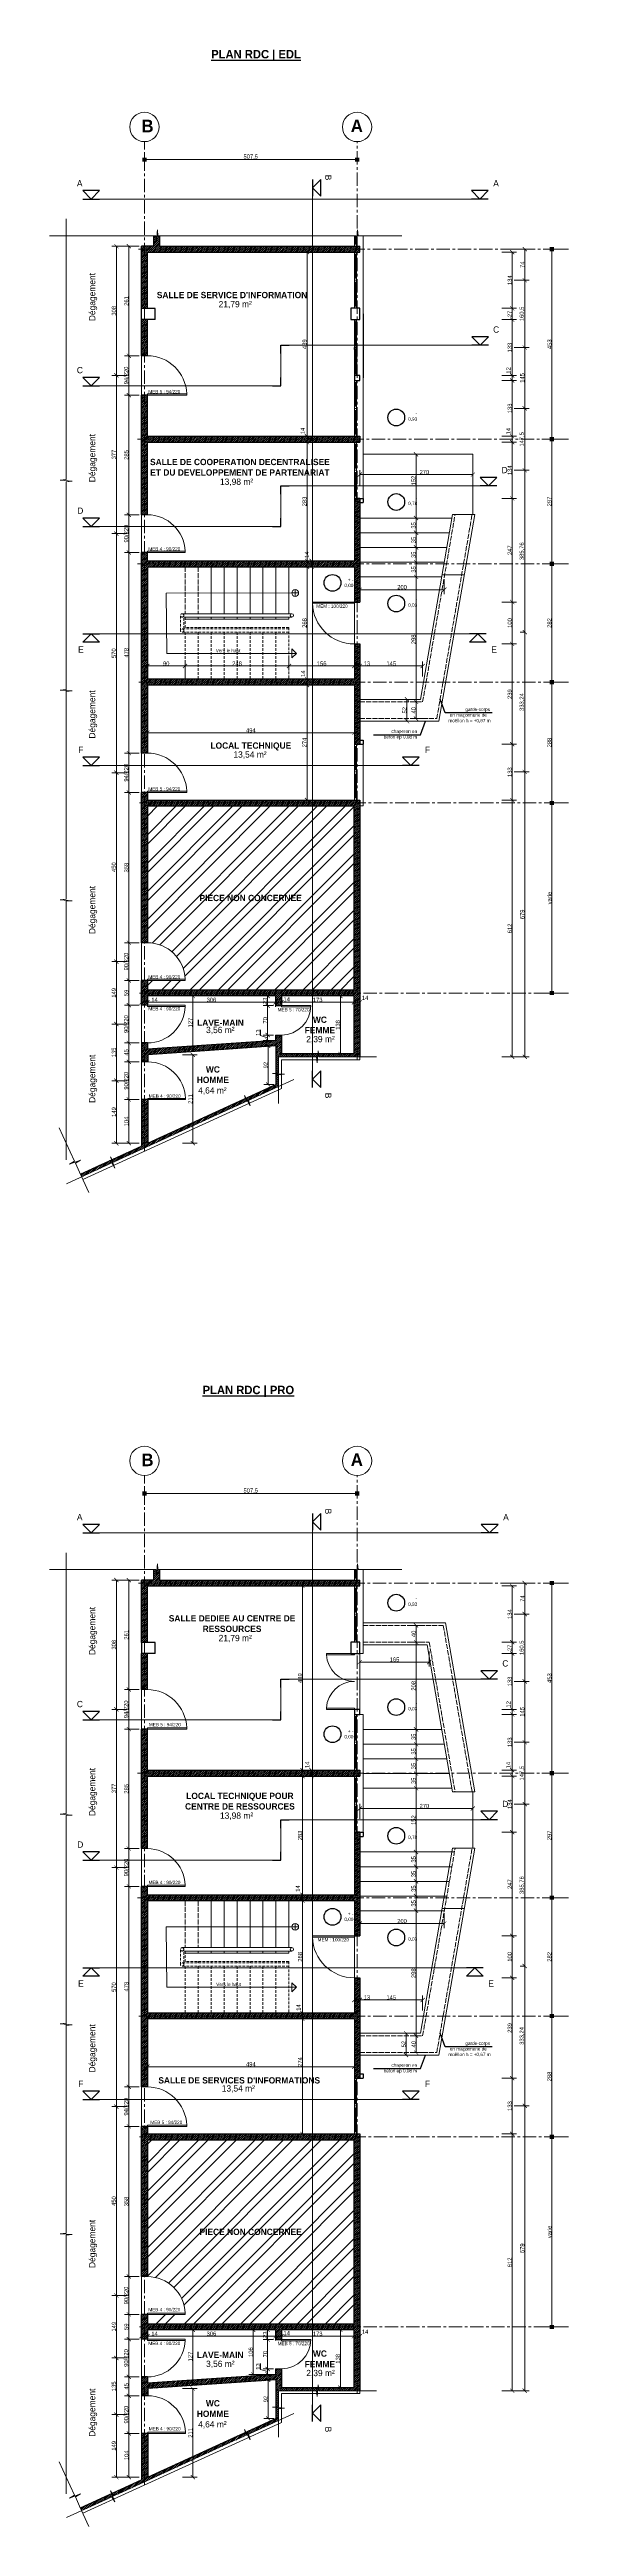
# Model space of a CAD drawing. Header units: centimetres. Extents: x -15293 to 11572, y -4790 to 2619.
# Drawn here: x -1732 to -494, y -4790 to 1114 of the extents above; entities that cross this region are included whole.
import ezdxf

# ---------------------------------------------------------------- set-up
doc = ezdxf.new("R2010")
doc.units = ezdxf.units.CM
for name, pattern in [('ACAD_ISO02W100', [15, 12, -3]), ('Axe', [1093.611073, 529.166651, -211.666656, 141.111112, -211.666656]), ('CENTER', [50.8, 31.75, -6.35, 6.35, -6.35]), ('DASHED2', [9.525, 6.35, -3.175])]:
    doc.linetypes.add(name, pattern=pattern)
doc.layers.get('0').update_dxf_attribs({"lineweight": 0})
for name, color, linetype in [('Cotation', 41, 'Continuous'), ('Fenêtre', 132, 'Continuous'), ('Garde corps métallique', 20, 'Continuous'), ('Hachure mur', 7, 'Continuous'), ('Ligne de Coupe', 4, 'Continuous'), ('Ligne de foulée', 7, 'Continuous'), ('TSJ_COTATION', 144, 'Continuous'), ('TSJ_LEGENDE', 6, 'Continuous'), ('TSJ_TEXTE', 6, 'Continuous')]:
    doc.layers.add(name, color=color, linetype=linetype)
for name, color, linetype, lineweight in [('Partie coupée', 7, 'Continuous', 30), ('Poteaux', 7, 'Continuous', 30), ('Symbole de rupture', 6, 'Continuous', 0), ('TSJ_MENUISERIE', 150, 'Continuous', 15), ('TSJ_MUR', 1, 'Continuous', 30), ('TSJ_VUE', 5, 'Continuous', 13)]:
    doc.layers.add(name, color=color, linetype=linetype, lineweight=lineweight)
for name, color, linetype, lineweight, true_color in [('Partie Non étudiée', 7, 'Continuous', 0, 0xa8a8a8), ('TSJ_AXE', 7, 'CENTER', 0, 0xb80000), ('TSJ_CREATION', 7, 'Continuous', 30, 0xf7821d), ('TSJ_DEPOSE', 7, 'Continuous', 30, 0xff8a8a), ('TSJ_HACHURE', 7, 'Axe', 0, 0x969696)]:
    doc.layers.add(name, color=color, linetype=linetype, lineweight=lineweight, true_color=true_color)
doc.styles.get("Standard").update_dxf_attribs({"font": 'GOTHIC.TTF'})
doc.dimstyles.new('Axe cotation', dxfattribs={"dimtxt": 10, "dimasz": 10, "dimexe": 10.625, "dimexo": 5, "dimtad": 1, "dimtxsty": 'Standard', "dimblk": 'BOXFILLED', "dimcen": 8, "dimadec": 0, "dimazin": 0, "dimtfac": 1, "dimtmove": 0, "dimatfit": 3, "dimldrblk": 'BOXFILLED', "dimfxl": 1, "dimlwd": 9, "dimlwe": 9, "dimarcsym": 0})
doc.dimstyles.new('ISO-25', dxfattribs={"dimtxt": 10, "dimasz": 10, "dimexe": 10.625, "dimexo": 5, "dimtad": 1, "dimtxsty": 'Standard', "dimblk": 'ARCHTICK', "dimcen": 8, "dimadec": 0, "dimazin": 0, "dimtfac": 1, "dimtmove": 0, "dimatfit": 3, "dimldrblk": 'ARCHTICK', "dimfxl": 25, "dimfxlon": 1, "dimlwd": 9, "dimlwe": 9, "dimarcsym": 0})

# ---------------------------------------------------------------- blocks, each defined once
blk = doc.blocks.new('Marque de rupture')
at = {"layer": 'Symbole de rupture', "lineweight": 20}
for p, q in [((0, -3.6), (0, 20.4)), ((0, -3.6), (-14.1, -5.1)), ((14.1, -7.1), (-14.1, -5.1)), ((0, -8.6), (14.1, -7.1)), ((0, -8.6), (0, -32.6))]:
    blk.add_line(p, q, dxfattribs=at)
blk = doc.blocks.new('_ArchTick')
at = {"color": 0, "linetype": 'ByBlock', "const_width": 0.15}
blk.add_lwpolyline([(-0.5, -0.5), (0.5, 0.5)], dxfattribs=at)
blk = doc.blocks.new('*D97')
at = {"layer": 'Defpoints', "color": 0, "transparency": 16777216}
for p in [(-1305.3, 631), (-1305.3, 192), (-1117.8, 192)]:
    blk.add_point(p, dxfattribs=at)
at = {"layer": 'TSJ_COTATION', "color": 0, "lineweight": 9, "transparency": 16777216}
for p, q in [((-1142.8, 631), (-1107.2, 631)), ((-1117.8, 631), (-1117.8, 192)), ((-1142.8, 192), (-1107.2, 192))]:
    blk.add_line(p, q, dxfattribs=at)
at = {"layer": 'TSJ_COTATION', "color": 0, "lineweight": 9, "transparency": 16777216, "xscale": 10, "yscale": 10, "zscale": 10}
for p, rotation in [((-1117.8, 631), 90), ((-1117.8, 192), 270)]:
    blk.add_blockref('_ArchTick', p, dxfattribs=dict(at, rotation=rotation))
at = {"layer": 'TSJ_COTATION', "color": 0, "transparency": 16777216, "insert": (-1123.7, 411.5), "char_height": 10, "attachment_point": 5, "rotation": 90}
blk.add_mtext('439', dxfattribs=at)
blk = doc.blocks.new('*D98')
at = {"layer": 'Defpoints', "color": 0, "transparency": 16777216}
for p in [(-1305.3, 192), (-1117.8, 178), (-1090.1, 178)]:
    blk.add_point(p, dxfattribs=at)
at = {"layer": 'TSJ_COTATION', "color": 0, "lineweight": 9, "transparency": 16777216}
for p, q in [((-1142.8, 192), (-1107.2, 192)), ((-1095.1, 178), (-1128.5, 178)), ((-1117.8, 192), (-1117.8, 178))]:
    blk.add_line(p, q, dxfattribs=at)
at = {"layer": 'TSJ_COTATION', "color": 0, "lineweight": 9, "transparency": 16777216, "xscale": 10, "yscale": 10, "zscale": 10}
for p, rotation in [((-1117.8, 192), 90), ((-1117.8, 178), 270)]:
    blk.add_blockref('_ArchTick', p, dxfattribs=dict(at, rotation=rotation))
at = {"layer": 'TSJ_COTATION', "color": 0, "transparency": 16777216, "insert": (-1128.1, 204.7), "char_height": 10, "attachment_point": 5, "rotation": 90}
blk.add_mtext('14', dxfattribs=at)
blk = doc.blocks.new('*D99')
at = {"layer": 'Defpoints', "color": 0, "transparency": 16777216}
for p in [(-1004.8, -105), (-1107.1, -119), (-1035.1, -119)]:
    blk.add_point(p, dxfattribs=at)
at = {"layer": 'TSJ_COTATION', "color": 0, "lineweight": 9, "transparency": 16777216}
for p, q in [((-1082.1, -105), (-1117.7, -105)), ((-1107.1, -105), (-1107.1, -119)), ((-1082.1, -119), (-1117.7, -119))]:
    blk.add_line(p, q, dxfattribs=at)
at = {"layer": 'TSJ_COTATION', "color": 0, "lineweight": 9, "transparency": 16777216, "xscale": 10, "yscale": 10, "zscale": 10}
for p, rotation in [((-1107.1, -105), 90), ((-1107.1, -119), 270)]:
    blk.add_blockref('_ArchTick', p, dxfattribs=dict(at, rotation=rotation))
at = {"layer": 'TSJ_COTATION', "color": 0, "transparency": 16777216, "insert": (-1118.1, -90.2), "char_height": 10, "attachment_point": 5, "rotation": 90}
blk.add_mtext('14', dxfattribs=at)
blk = doc.blocks.new('*D100')
at = {"layer": 'Defpoints', "color": 0, "transparency": 16777216}
for p in [(-1045.9, -119), (-1117.8, -387), (-1045.9, -387)]:
    blk.add_point(p, dxfattribs=at)
at = {"layer": 'TSJ_COTATION', "color": 0, "lineweight": 9, "transparency": 16777216}
for p, q in [((-1092.8, -119), (-1128.5, -119)), ((-1117.8, -119), (-1117.8, -387)), ((-1092.8, -387), (-1128.5, -387))]:
    blk.add_line(p, q, dxfattribs=at)
at = {"layer": 'TSJ_COTATION', "color": 0, "lineweight": 9, "transparency": 16777216, "xscale": 10, "yscale": 10, "zscale": 10}
for p, rotation in [((-1117.8, -119), 90), ((-1117.8, -387), 270)]:
    blk.add_blockref('_ArchTick', p, dxfattribs=dict(at, rotation=rotation))
at = {"layer": 'TSJ_COTATION', "color": 0, "transparency": 16777216, "insert": (-1123.7, -253), "char_height": 10, "attachment_point": 5, "rotation": 90}
blk.add_mtext('268', dxfattribs=at)
blk = doc.blocks.new('*D101')
at = {"layer": 'Defpoints', "color": 0, "transparency": 16777216}
for p in [(-1117.8, -401), (-1045.9, -387), (-1045.9, -401)]:
    blk.add_point(p, dxfattribs=at)
at = {"layer": 'TSJ_COTATION', "color": 0, "lineweight": 9, "transparency": 16777216}
for p, q in [((-1092.8, -387), (-1128.5, -387)), ((-1092.8, -401), (-1128.5, -401)), ((-1117.8, -387), (-1117.8, -401))]:
    blk.add_line(p, q, dxfattribs=at)
at = {"layer": 'TSJ_COTATION', "color": 0, "lineweight": 9, "transparency": 16777216, "xscale": 10, "yscale": 10, "zscale": 10}
for p, rotation in [((-1117.8, -387), 90), ((-1117.8, -401), 270)]:
    blk.add_blockref('_ArchTick', p, dxfattribs=dict(at, rotation=rotation))
at = {"layer": 'TSJ_COTATION', "color": 0, "transparency": 16777216, "insert": (-1127.3, -373.8), "char_height": 10, "attachment_point": 5, "rotation": 90}
blk.add_mtext('14', dxfattribs=at)
blk = doc.blocks.new('*D102')
at = {"layer": 'Defpoints', "color": 0, "transparency": 16777216}
for p in [(-1045.9, -401), (-1117.8, -675), (-1045.9, -675)]:
    blk.add_point(p, dxfattribs=at)
at = {"layer": 'TSJ_COTATION', "color": 0, "lineweight": 9, "transparency": 16777216}
for p, q in [((-1092.8, -401), (-1128.5, -401)), ((-1117.8, -401), (-1117.8, -675)), ((-1092.8, -675), (-1128.5, -675))]:
    blk.add_line(p, q, dxfattribs=at)
at = {"layer": 'TSJ_COTATION', "color": 0, "lineweight": 9, "transparency": 16777216, "xscale": 10, "yscale": 10, "zscale": 10}
for p, rotation in [((-1117.8, -401), 90), ((-1117.8, -675), 270)]:
    blk.add_blockref('_ArchTick', p, dxfattribs=dict(at, rotation=rotation))
at = {"layer": 'TSJ_COTATION', "color": 0, "transparency": 16777216, "insert": (-1123.7, -538), "char_height": 10, "attachment_point": 5, "rotation": 90}
blk.add_mtext('274', dxfattribs=at)
blk = doc.blocks.new('*D103')
at = {"layer": 'Defpoints', "color": 0, "transparency": 16777216}
for p in [(-1005.8, -1142), (-1038.2, -1280), (-1005.8, -1280)]:
    blk.add_point(p, dxfattribs=at)
at = {"layer": 'TSJ_COTATION', "color": 0, "lineweight": 9, "transparency": 16777216}
for p, q in [((-1013.2, -1142), (-1048.8, -1142)), ((-1038.2, -1142), (-1038.2, -1280)), ((-1013.2, -1280), (-1048.8, -1280))]:
    blk.add_line(p, q, dxfattribs=at)
at = {"layer": 'TSJ_COTATION', "color": 0, "lineweight": 9, "transparency": 16777216, "xscale": 10, "yscale": 10, "zscale": 10}
for p, rotation in [((-1038.2, -1142), 90), ((-1038.2, -1280), 270)]:
    blk.add_blockref('_ArchTick', p, dxfattribs=dict(at, rotation=rotation))
at = {"layer": 'TSJ_COTATION', "color": 0, "transparency": 16777216, "insert": (-1044.1, -1211), "char_height": 10, "attachment_point": 5, "rotation": 90}
blk.add_mtext('138', dxfattribs=at)
blk = doc.blocks.new('*D104')
at = {"layer": 'Defpoints', "color": 0, "transparency": 16777216}
for p in [(-1512.8, -1164), (-1498.8, -1157.1), (-1498.8, -1164)]:
    blk.add_point(p, dxfattribs=at)
at = {"layer": 'TSJ_COTATION', "color": 0, "lineweight": 9, "transparency": 16777216}
for p, q in [((-1512.8, -1159), (-1512.8, -1146.5)), ((-1512.8, -1157.1), (-1498.8, -1157.1)), ((-1498.8, -1159), (-1498.8, -1146.5)), ((-1498.8, -1157.1), (-1474.5, -1157.1))]:
    blk.add_line(p, q, dxfattribs=at)
at = {"layer": 'TSJ_COTATION', "color": 0, "lineweight": 9, "transparency": 16777216, "xscale": 10, "yscale": 10, "zscale": 10, "rotation": 180}
blk.add_blockref('_ArchTick', (-1512.8, -1157.1), dxfattribs=at)
at = {"layer": 'TSJ_COTATION', "color": 0, "lineweight": 9, "transparency": 16777216, "xscale": 10, "yscale": 10, "zscale": 10}
blk.add_blockref('_ArchTick', (-1498.8, -1157.1), dxfattribs=at)
at = {"layer": 'TSJ_COTATION', "color": 0, "transparency": 16777216, "insert": (-1481.7, -1151.3), "char_height": 10, "attachment_point": 5}
blk.add_mtext('14', dxfattribs=at)
blk = doc.blocks.new('*D105')
at = {"layer": 'Defpoints', "color": 0, "transparency": 16777216}
for p in [(-1498.8, -1164), (-1192.8, -1142), (-1192.8, -1157.1)]:
    blk.add_point(p, dxfattribs=at)
at = {"layer": 'TSJ_COTATION', "color": 0, "lineweight": 9, "transparency": 16777216}
for p, q in [((-1498.8, -1159), (-1498.8, -1146.5)), ((-1498.8, -1157.1), (-1192.8, -1157.1)), ((-1192.8, -1147), (-1192.8, -1167.7))]:
    blk.add_line(p, q, dxfattribs=at)
at = {"layer": 'TSJ_COTATION', "color": 0, "lineweight": 9, "transparency": 16777216, "xscale": 10, "yscale": 10, "zscale": 10, "rotation": 180}
blk.add_blockref('_ArchTick', (-1498.8, -1157.1), dxfattribs=at)
at = {"layer": 'TSJ_COTATION', "color": 0, "lineweight": 9, "transparency": 16777216, "xscale": 10, "yscale": 10, "zscale": 10}
blk.add_blockref('_ArchTick', (-1192.8, -1157.1), dxfattribs=at)
at = {"layer": 'TSJ_COTATION', "color": 0, "transparency": 16777216, "insert": (-1345.8, -1151.2), "char_height": 10, "attachment_point": 5}
blk.add_mtext('306', dxfattribs=at)
blk = doc.blocks.new('*D106')
at = {"layer": 'Defpoints', "color": 0, "transparency": 16777216}
for p in [(-1192.8, -1142), (-1178.8, -1157.1), (-1178.8, -1165)]:
    blk.add_point(p, dxfattribs=at)
at = {"layer": 'TSJ_COTATION', "color": 0, "lineweight": 9, "transparency": 16777216}
for p, q in [((-1192.8, -1147), (-1192.8, -1167.7)), ((-1192.8, -1157.1), (-1178.8, -1157.1)), ((-1178.8, -1160), (-1178.8, -1146.5))]:
    blk.add_line(p, q, dxfattribs=at)
at = {"layer": 'TSJ_COTATION', "color": 0, "lineweight": 9, "transparency": 16777216, "xscale": 10, "yscale": 10, "zscale": 10, "rotation": 180}
blk.add_blockref('_ArchTick', (-1192.8, -1157.1), dxfattribs=at)
at = {"layer": 'TSJ_COTATION', "color": 0, "lineweight": 9, "transparency": 16777216, "xscale": 10, "yscale": 10, "zscale": 10}
blk.add_blockref('_ArchTick', (-1178.8, -1157.1), dxfattribs=at)
at = {"layer": 'TSJ_COTATION', "color": 0, "transparency": 16777216, "insert": (-1166.3, -1149.9), "char_height": 10, "attachment_point": 5}
blk.add_mtext('14', dxfattribs=at)
blk = doc.blocks.new('*D107')
at = {"layer": 'Defpoints', "color": 0, "transparency": 16777216}
for p in [(-1178.8, -1165), (-1005.8, -1142), (-1005.8, -1157.1)]:
    blk.add_point(p, dxfattribs=at)
at = {"layer": 'TSJ_COTATION', "color": 0, "lineweight": 9, "transparency": 16777216}
for p, q in [((-1178.8, -1160), (-1178.8, -1146.5)), ((-1178.8, -1157.1), (-1005.8, -1157.1)), ((-1005.8, -1147), (-1005.8, -1167.7))]:
    blk.add_line(p, q, dxfattribs=at)
at = {"layer": 'TSJ_COTATION', "color": 0, "lineweight": 9, "transparency": 16777216, "xscale": 10, "yscale": 10, "zscale": 10, "rotation": 180}
blk.add_blockref('_ArchTick', (-1178.8, -1157.1), dxfattribs=at)
at = {"layer": 'TSJ_COTATION', "color": 0, "lineweight": 9, "transparency": 16777216, "xscale": 10, "yscale": 10, "zscale": 10}
blk.add_blockref('_ArchTick', (-1005.8, -1157.1), dxfattribs=at)
at = {"layer": 'TSJ_COTATION', "color": 0, "transparency": 16777216, "insert": (-1092.3, -1151.2), "char_height": 10, "attachment_point": 5}
blk.add_mtext('173', dxfattribs=at)
blk = doc.blocks.new('*D108')
at = {"layer": 'Defpoints', "color": 0, "transparency": 16777216}
for p in [(-1005.8, -1142), (-991.8, -1142), (-991.8, -1157.1)]:
    blk.add_point(p, dxfattribs=at)
at = {"layer": 'TSJ_COTATION', "color": 0, "lineweight": 9, "transparency": 16777216}
for p, q in [((-1005.8, -1147), (-1005.8, -1167.7)), ((-1005.8, -1157.1), (-991.8, -1157.1)), ((-991.8, -1147), (-991.8, -1167.7))]:
    blk.add_line(p, q, dxfattribs=at)
at = {"layer": 'TSJ_COTATION', "color": 0, "lineweight": 9, "transparency": 16777216, "xscale": 10, "yscale": 10, "zscale": 10, "rotation": 180}
blk.add_blockref('_ArchTick', (-1005.8, -1157.1), dxfattribs=at)
at = {"layer": 'TSJ_COTATION', "color": 0, "lineweight": 9, "transparency": 16777216, "xscale": 10, "yscale": 10, "zscale": 10}
blk.add_blockref('_ArchTick', (-991.8, -1157.1), dxfattribs=at)
at = {"layer": 'TSJ_COTATION', "color": 0, "transparency": 16777216, "insert": (-979.2, -1146.3), "char_height": 10, "attachment_point": 5}
blk.add_mtext('14', dxfattribs=at)
blk = doc.blocks.new('*D109')
at = {"layer": 'Defpoints', "color": 0, "transparency": 16777216}
for p in [(-1211.7, -1165), (-1192.8, -1142), (-1192.8, -1165)]:
    blk.add_point(p, dxfattribs=at)
at = {"layer": 'TSJ_COTATION', "color": 0, "lineweight": 9, "transparency": 16777216}
for p, q in [((-1197.8, -1142), (-1222.3, -1142)), ((-1197.8, -1165), (-1222.3, -1165)), ((-1211.7, -1142), (-1211.7, -1165))]:
    blk.add_line(p, q, dxfattribs=at)
at = {"layer": 'TSJ_COTATION', "color": 0, "lineweight": 9, "transparency": 16777216, "xscale": 10, "yscale": 10, "zscale": 10}
for p, rotation in [((-1211.7, -1142), 90), ((-1211.7, -1165), 270)]:
    blk.add_blockref('_ArchTick', p, dxfattribs=dict(at, rotation=rotation))
at = {"layer": 'TSJ_COTATION', "color": 0, "transparency": 16777216, "insert": (-1217.6, -1153.5), "char_height": 10, "attachment_point": 5, "rotation": 90}
blk.add_mtext('23', dxfattribs=at)
blk = doc.blocks.new('*D110')
at = {"layer": 'Defpoints', "color": 0, "transparency": 16777216}
for p in [(-1192.8, -1165), (-1211.7, -1235), (-1192.8, -1235)]:
    blk.add_point(p, dxfattribs=at)
at = {"layer": 'TSJ_COTATION', "color": 0, "lineweight": 9, "transparency": 16777216}
for p, q in [((-1197.8, -1165), (-1222.3, -1165)), ((-1211.7, -1165), (-1211.7, -1235)), ((-1197.8, -1235), (-1222.3, -1235))]:
    blk.add_line(p, q, dxfattribs=at)
at = {"layer": 'TSJ_COTATION', "color": 0, "lineweight": 9, "transparency": 16777216, "xscale": 10, "yscale": 10, "zscale": 10}
for p, rotation in [((-1211.7, -1165), 90), ((-1211.7, -1235), 270)]:
    blk.add_blockref('_ArchTick', p, dxfattribs=dict(at, rotation=rotation))
at = {"layer": 'TSJ_COTATION', "color": 0, "transparency": 16777216, "insert": (-1217.6, -1200), "char_height": 10, "attachment_point": 5, "rotation": 90}
blk.add_mtext('70', dxfattribs=at)
blk = doc.blocks.new('*D111')
at = {"layer": 'Defpoints', "color": 0, "transparency": 16777216}
for p in [(-1192.8, -1235), (-1211.7, -1248), (-1192.8, -1248)]:
    blk.add_point(p, dxfattribs=at)
at = {"layer": 'TSJ_COTATION', "color": 0, "lineweight": 9, "transparency": 16777216}
for p, q in [((-1228.5, -1236.5), (-1228.5, -1222.3)), ((-1211.7, -1241.5), (-1228.5, -1236.5)), ((-1197.8, -1235), (-1222.3, -1235)), ((-1211.7, -1235), (-1211.7, -1248)), ((-1197.8, -1248), (-1222.3, -1248))]:
    blk.add_line(p, q, dxfattribs=at)
at = {"layer": 'TSJ_COTATION', "color": 0, "lineweight": 9, "transparency": 16777216, "xscale": 10, "yscale": 10, "zscale": 10}
for p, rotation in [((-1211.7, -1235), 90), ((-1211.7, -1248), 270)]:
    blk.add_blockref('_ArchTick', p, dxfattribs=dict(at, rotation=rotation))
at = {"layer": 'TSJ_COTATION', "color": 0, "transparency": 16777216, "insert": (-1234.4, -1229.4), "char_height": 10, "attachment_point": 5, "rotation": 90}
blk.add_mtext('13', dxfattribs=at)
blk = doc.blocks.new('*D112')
at = {"layer": 'Defpoints', "color": 0, "transparency": 16777216}
for p in [(-1191.9, -1261), (-1210.5, -1353), (-1191.9, -1353)]:
    blk.add_point(p, dxfattribs=at)
at = {"layer": 'TSJ_COTATION', "color": 0, "lineweight": 9, "transparency": 16777216}
for p, q in [((-1196.9, -1261), (-1221.1, -1261)), ((-1210.5, -1261), (-1210.5, -1353)), ((-1196.9, -1353), (-1221.1, -1353))]:
    blk.add_line(p, q, dxfattribs=at)
at = {"layer": 'TSJ_COTATION', "color": 0, "lineweight": 9, "transparency": 16777216, "xscale": 10, "yscale": 10, "zscale": 10}
for p, rotation in [((-1210.5, -1261), 90), ((-1210.5, -1353), 270)]:
    blk.add_blockref('_ArchTick', p, dxfattribs=dict(at, rotation=rotation))
at = {"layer": 'TSJ_COTATION', "color": 0, "transparency": 16777216, "insert": (-1216.4, -1307), "char_height": 10, "attachment_point": 5, "rotation": 90}
blk.add_mtext('92', dxfattribs=at)
blk = doc.blocks.new('*D113')
at = {"layer": 'Defpoints', "color": 0, "transparency": 16777216}
for p in [(-1498.8, -458.7), (-1004.8, -458.7), (-1004.8, -514.7)]:
    blk.add_point(p, dxfattribs=at)
at = {"layer": 'TSJ_COTATION', "color": 0, "lineweight": 9, "transparency": 16777216}
for p, q in [((-1498.8, -489.7), (-1498.8, -525.4)), ((-1498.8, -514.7), (-1004.8, -514.7)), ((-1004.8, -489.7), (-1004.8, -525.4))]:
    blk.add_line(p, q, dxfattribs=at)
at = {"layer": 'TSJ_COTATION', "color": 0, "lineweight": 9, "transparency": 16777216, "xscale": 10, "yscale": 10, "zscale": 10, "rotation": 180}
blk.add_blockref('_ArchTick', (-1498.8, -514.7), dxfattribs=at)
at = {"layer": 'TSJ_COTATION', "color": 0, "lineweight": 9, "transparency": 16777216, "xscale": 10, "yscale": 10, "zscale": 10}
blk.add_blockref('_ArchTick', (-1004.8, -514.7), dxfattribs=at)
at = {"layer": 'TSJ_COTATION', "color": 0, "transparency": 16777216, "insert": (-1251.8, -508.9), "char_height": 10, "attachment_point": 5}
blk.add_mtext('494', dxfattribs=at)
blk = doc.blocks.new('*D114')
at = {"layer": 'Defpoints', "color": 0, "transparency": 16777216}
for p in [(-1512.8, 645), (-1572.8, 337), (-1512.8, 337)]:
    blk.add_point(p, dxfattribs=at)
at = {"layer": 'TSJ_COTATION', "color": 0, "lineweight": 9, "transparency": 16777216}
for p, q in [((-1547.8, 645), (-1583.4, 645)), ((-1572.8, 645), (-1572.8, 337)), ((-1547.8, 337), (-1583.4, 337))]:
    blk.add_line(p, q, dxfattribs=at)
at = {"layer": 'TSJ_COTATION', "color": 0, "lineweight": 9, "transparency": 16777216, "xscale": 10, "yscale": 10, "zscale": 10}
for p, rotation in [((-1572.8, 645), 90), ((-1572.8, 337), 270)]:
    blk.add_blockref('_ArchTick', p, dxfattribs=dict(at, rotation=rotation))
at = {"layer": 'TSJ_COTATION', "color": 0, "transparency": 16777216, "insert": (-1578.7, 491), "char_height": 10, "attachment_point": 5, "rotation": 90}
blk.add_mtext('308', dxfattribs=at)
blk = doc.blocks.new('*D115')
at = {"layer": 'Defpoints', "color": 0, "transparency": 16777216}
for p in [(-1512.8, 337), (-1572.8, -40), (-1512.8, -40)]:
    blk.add_point(p, dxfattribs=at)
at = {"layer": 'TSJ_COTATION', "color": 0, "lineweight": 9, "transparency": 16777216}
for p, q in [((-1547.8, 337), (-1583.4, 337)), ((-1572.8, 337), (-1572.8, -40)), ((-1547.8, -40), (-1583.4, -40))]:
    blk.add_line(p, q, dxfattribs=at)
at = {"layer": 'TSJ_COTATION', "color": 0, "lineweight": 9, "transparency": 16777216, "xscale": 10, "yscale": 10, "zscale": 10}
for p, rotation in [((-1572.8, 337), 90), ((-1572.8, -40), 270)]:
    blk.add_blockref('_ArchTick', p, dxfattribs=dict(at, rotation=rotation))
at = {"layer": 'TSJ_COTATION', "color": 0, "transparency": 16777216, "insert": (-1578.7, 148.5), "char_height": 10, "attachment_point": 5, "rotation": 90}
blk.add_mtext('377', dxfattribs=at)
blk = doc.blocks.new('*D116')
at = {"layer": 'Defpoints', "color": 0, "transparency": 16777216}
for p in [(-1512.8, -40), (-1572.8, -610), (-1512.8, -610)]:
    blk.add_point(p, dxfattribs=at)
at = {"layer": 'TSJ_COTATION', "color": 0, "lineweight": 9, "transparency": 16777216}
for p, q in [((-1547.8, -40), (-1583.4, -40)), ((-1572.8, -40), (-1572.8, -610)), ((-1547.8, -610), (-1583.4, -610))]:
    blk.add_line(p, q, dxfattribs=at)
at = {"layer": 'TSJ_COTATION', "color": 0, "lineweight": 9, "transparency": 16777216, "xscale": 10, "yscale": 10, "zscale": 10}
for p, rotation in [((-1572.8, -40), 90), ((-1572.8, -610), 270)]:
    blk.add_blockref('_ArchTick', p, dxfattribs=dict(at, rotation=rotation))
at = {"layer": 'TSJ_COTATION', "color": 0, "transparency": 16777216, "insert": (-1578.7, -325), "char_height": 10, "attachment_point": 5, "rotation": 90}
blk.add_mtext('570', dxfattribs=at)
blk = doc.blocks.new('*D117')
at = {"layer": 'Defpoints', "color": 0, "transparency": 16777216}
for p in [(-1512.8, -610), (-1572.8, -1060), (-1512.8, -1060)]:
    blk.add_point(p, dxfattribs=at)
at = {"layer": 'TSJ_COTATION', "color": 0, "lineweight": 9, "transparency": 16777216}
for p, q in [((-1547.8, -610), (-1583.4, -610)), ((-1572.8, -610), (-1572.8, -1060)), ((-1547.8, -1060), (-1583.4, -1060))]:
    blk.add_line(p, q, dxfattribs=at)
at = {"layer": 'TSJ_COTATION', "color": 0, "lineweight": 9, "transparency": 16777216, "xscale": 10, "yscale": 10, "zscale": 10}
for p, rotation in [((-1572.8, -610), 90), ((-1572.8, -1060), 270)]:
    blk.add_blockref('_ArchTick', p, dxfattribs=dict(at, rotation=rotation))
at = {"layer": 'TSJ_COTATION', "color": 0, "transparency": 16777216, "insert": (-1578.7, -835), "char_height": 10, "attachment_point": 5, "rotation": 90}
blk.add_mtext('450', dxfattribs=at)
blk = doc.blocks.new('*D118')
at = {"layer": 'Defpoints', "color": 0, "transparency": 16777216}
for p in [(-1512.8, -1060), (-1572.8, -1209), (-1512.8, -1209)]:
    blk.add_point(p, dxfattribs=at)
at = {"layer": 'TSJ_COTATION', "color": 0, "lineweight": 9, "transparency": 16777216}
for p, q in [((-1547.8, -1060), (-1583.4, -1060)), ((-1572.8, -1060), (-1572.8, -1209)), ((-1547.8, -1209), (-1583.4, -1209))]:
    blk.add_line(p, q, dxfattribs=at)
at = {"layer": 'TSJ_COTATION', "color": 0, "lineweight": 9, "transparency": 16777216, "xscale": 10, "yscale": 10, "zscale": 10}
for p, rotation in [((-1572.8, -1060), 90), ((-1572.8, -1209), 270)]:
    blk.add_blockref('_ArchTick', p, dxfattribs=dict(at, rotation=rotation))
at = {"layer": 'TSJ_COTATION', "color": 0, "transparency": 16777216, "insert": (-1578.7, -1134.5), "char_height": 10, "attachment_point": 5, "rotation": 90}
blk.add_mtext('149', dxfattribs=at)
blk = doc.blocks.new('*D119')
at = {"layer": 'Defpoints', "color": 0, "transparency": 16777216}
for p in [(-1512.8, -1209), (-1572.8, -1344), (-1512.8, -1344)]:
    blk.add_point(p, dxfattribs=at)
at = {"layer": 'TSJ_COTATION', "color": 0, "lineweight": 9, "transparency": 16777216}
for p, q in [((-1547.8, -1209), (-1583.4, -1209)), ((-1572.8, -1209), (-1572.8, -1344)), ((-1547.8, -1344), (-1583.4, -1344))]:
    blk.add_line(p, q, dxfattribs=at)
at = {"layer": 'TSJ_COTATION', "color": 0, "lineweight": 9, "transparency": 16777216, "xscale": 10, "yscale": 10, "zscale": 10}
for p, rotation in [((-1572.8, -1209), 90), ((-1572.8, -1344), 270)]:
    blk.add_blockref('_ArchTick', p, dxfattribs=dict(at, rotation=rotation))
at = {"layer": 'TSJ_COTATION', "color": 0, "transparency": 16777216, "insert": (-1578.7, -1276.5), "char_height": 10, "attachment_point": 5, "rotation": 90}
blk.add_mtext('135', dxfattribs=at)
blk = doc.blocks.new('*D120')
at = {"layer": 'Defpoints', "color": 0, "transparency": 16777216}
for p in [(-1512.8, -1344), (-1572.8, -1493), (-1512.8, -1493)]:
    blk.add_point(p, dxfattribs=at)
at = {"layer": 'TSJ_COTATION', "color": 0, "lineweight": 9, "transparency": 16777216}
for p, q in [((-1547.8, -1344), (-1583.4, -1344)), ((-1572.8, -1344), (-1572.8, -1493)), ((-1547.8, -1493), (-1583.4, -1493))]:
    blk.add_line(p, q, dxfattribs=at)
at = {"layer": 'TSJ_COTATION', "color": 0, "lineweight": 9, "transparency": 16777216, "xscale": 10, "yscale": 10, "zscale": 10}
for p, rotation in [((-1572.8, -1344), 90), ((-1572.8, -1493), 270)]:
    blk.add_blockref('_ArchTick', p, dxfattribs=dict(at, rotation=rotation))
at = {"layer": 'TSJ_COTATION', "color": 0, "transparency": 16777216, "insert": (-1578.7, -1418.5), "char_height": 10, "attachment_point": 5, "rotation": 90}
blk.add_mtext('149', dxfattribs=at)
blk = doc.blocks.new('*D121')
at = {"layer": 'Defpoints', "color": 0, "transparency": 16777216}
for p in [(-1512.8, 384), (-1543, 290), (-1512.8, 290)]:
    blk.add_point(p, dxfattribs=at)
at = {"layer": 'TSJ_COTATION', "color": 0, "lineweight": 9, "transparency": 16777216}
for p, q in [((-1518, 384), (-1553.7, 384)), ((-1543, 384), (-1543, 290)), ((-1518, 290), (-1553.7, 290))]:
    blk.add_line(p, q, dxfattribs=at)
at = {"layer": 'TSJ_COTATION', "color": 0, "lineweight": 9, "transparency": 16777216, "xscale": 10, "yscale": 10, "zscale": 10}
for p, rotation in [((-1543, 384), 90), ((-1543, 290), 270)]:
    blk.add_blockref('_ArchTick', p, dxfattribs=dict(at, rotation=rotation))
at = {"layer": 'TSJ_COTATION', "color": 0, "transparency": 16777216, "insert": (-1549.5, 337), "char_height": 10, "attachment_point": 5, "rotation": 90}
blk.add_mtext('94/220', dxfattribs=at)
blk = doc.blocks.new('*D122')
at = {"layer": 'Defpoints', "color": 0, "transparency": 16777216}
for p in [(-1512.8, 290), (-1543, 5), (-1512.8, 5)]:
    blk.add_point(p, dxfattribs=at)
at = {"layer": 'TSJ_COTATION', "color": 0, "lineweight": 9, "transparency": 16777216}
for p, q in [((-1518, 290), (-1553.7, 290)), ((-1543, 290), (-1543, 5)), ((-1518, 5), (-1553.7, 5))]:
    blk.add_line(p, q, dxfattribs=at)
at = {"layer": 'TSJ_COTATION', "color": 0, "lineweight": 9, "transparency": 16777216, "xscale": 10, "yscale": 10, "zscale": 10}
for p, rotation in [((-1543, 290), 90), ((-1543, 5), 270)]:
    blk.add_blockref('_ArchTick', p, dxfattribs=dict(at, rotation=rotation))
at = {"layer": 'TSJ_COTATION', "color": 0, "transparency": 16777216, "insert": (-1548.9, 147.5), "char_height": 10, "attachment_point": 5, "rotation": 90}
blk.add_mtext('285', dxfattribs=at)
blk = doc.blocks.new('*D123')
at = {"layer": 'Defpoints', "color": 0, "transparency": 16777216}
for p in [(-1512.8, 5), (-1543, -85), (-1512.8, -85)]:
    blk.add_point(p, dxfattribs=at)
at = {"layer": 'TSJ_COTATION', "color": 0, "lineweight": 9, "transparency": 16777216}
for p, q in [((-1518, 5), (-1553.7, 5)), ((-1543, 5), (-1543, -85)), ((-1518, -85), (-1553.7, -85))]:
    blk.add_line(p, q, dxfattribs=at)
at = {"layer": 'TSJ_COTATION', "color": 0, "lineweight": 9, "transparency": 16777216, "xscale": 10, "yscale": 10, "zscale": 10}
for p, rotation in [((-1543, 5), 90), ((-1543, -85), 270)]:
    blk.add_blockref('_ArchTick', p, dxfattribs=dict(at, rotation=rotation))
at = {"layer": 'TSJ_COTATION', "color": 0, "transparency": 16777216, "insert": (-1549.5, -40), "char_height": 10, "attachment_point": 5, "rotation": 90}
blk.add_mtext('90/220', dxfattribs=at)
blk = doc.blocks.new('*D124')
at = {"layer": 'Defpoints', "color": 0, "transparency": 16777216}
for p in [(-1512.8, -85), (-1543, -563), (-1512.8, -563)]:
    blk.add_point(p, dxfattribs=at)
at = {"layer": 'TSJ_COTATION', "color": 0, "lineweight": 9, "transparency": 16777216}
for p, q in [((-1518, -85), (-1553.7, -85)), ((-1543, -85), (-1543, -563)), ((-1518, -563), (-1553.7, -563))]:
    blk.add_line(p, q, dxfattribs=at)
at = {"layer": 'TSJ_COTATION', "color": 0, "lineweight": 9, "transparency": 16777216, "xscale": 10, "yscale": 10, "zscale": 10}
for p, rotation in [((-1543, -85), 90), ((-1543, -563), 270)]:
    blk.add_blockref('_ArchTick', p, dxfattribs=dict(at, rotation=rotation))
at = {"layer": 'TSJ_COTATION', "color": 0, "transparency": 16777216, "insert": (-1548.9, -324), "char_height": 10, "attachment_point": 5, "rotation": 90}
blk.add_mtext('478', dxfattribs=at)
blk = doc.blocks.new('*D125')
at = {"layer": 'Defpoints', "color": 0, "transparency": 16777216}
for p in [(-1512.8, -563), (-1543, -657), (-1512.8, -657)]:
    blk.add_point(p, dxfattribs=at)
at = {"layer": 'TSJ_COTATION', "color": 0, "lineweight": 9, "transparency": 16777216}
for p, q in [((-1518, -563), (-1553.7, -563)), ((-1543, -563), (-1543, -657)), ((-1518, -657), (-1553.7, -657))]:
    blk.add_line(p, q, dxfattribs=at)
at = {"layer": 'TSJ_COTATION', "color": 0, "lineweight": 9, "transparency": 16777216, "xscale": 10, "yscale": 10, "zscale": 10}
for p, rotation in [((-1543, -563), 90), ((-1543, -657), 270)]:
    blk.add_blockref('_ArchTick', p, dxfattribs=dict(at, rotation=rotation))
at = {"layer": 'TSJ_COTATION', "color": 0, "transparency": 16777216, "insert": (-1549.5, -610), "char_height": 10, "attachment_point": 5, "rotation": 90}
blk.add_mtext('94/220', dxfattribs=at)
blk = doc.blocks.new('*D126')
at = {"layer": 'Defpoints', "color": 0, "transparency": 16777216}
for p in [(-1512.8, -657), (-1543, -1015), (-1512.8, -1015)]:
    blk.add_point(p, dxfattribs=at)
at = {"layer": 'TSJ_COTATION', "color": 0, "lineweight": 9, "transparency": 16777216}
for p, q in [((-1518, -657), (-1553.7, -657)), ((-1543, -657), (-1543, -1015)), ((-1518, -1015), (-1553.7, -1015))]:
    blk.add_line(p, q, dxfattribs=at)
at = {"layer": 'TSJ_COTATION', "color": 0, "lineweight": 9, "transparency": 16777216, "xscale": 10, "yscale": 10, "zscale": 10}
for p, rotation in [((-1543, -657), 90), ((-1543, -1015), 270)]:
    blk.add_blockref('_ArchTick', p, dxfattribs=dict(at, rotation=rotation))
at = {"layer": 'TSJ_COTATION', "color": 0, "transparency": 16777216, "insert": (-1548.9, -836), "char_height": 10, "attachment_point": 5, "rotation": 90}
blk.add_mtext('358', dxfattribs=at)
blk = doc.blocks.new('*D127')
at = {"layer": 'Defpoints', "color": 0, "transparency": 16777216}
for p in [(-1512.8, -1015), (-1543, -1105), (-1512.8, -1105)]:
    blk.add_point(p, dxfattribs=at)
at = {"layer": 'TSJ_COTATION', "color": 0, "lineweight": 9, "transparency": 16777216}
for p, q in [((-1518, -1015), (-1553.7, -1015)), ((-1543, -1015), (-1543, -1105)), ((-1518, -1105), (-1553.7, -1105))]:
    blk.add_line(p, q, dxfattribs=at)
at = {"layer": 'TSJ_COTATION', "color": 0, "lineweight": 9, "transparency": 16777216, "xscale": 10, "yscale": 10, "zscale": 10}
for p, rotation in [((-1543, -1015), 90), ((-1543, -1105), 270)]:
    blk.add_blockref('_ArchTick', p, dxfattribs=dict(at, rotation=rotation))
at = {"layer": 'TSJ_COTATION', "color": 0, "transparency": 16777216, "insert": (-1549.5, -1060), "char_height": 10, "attachment_point": 5, "rotation": 90}
blk.add_mtext('90/220', dxfattribs=at)
blk = doc.blocks.new('*D128')
at = {"layer": 'Defpoints', "color": 0, "transparency": 16777216}
for p in [(-1512.8, -1105), (-1543, -1164), (-1512.8, -1164)]:
    blk.add_point(p, dxfattribs=at)
at = {"layer": 'TSJ_COTATION', "color": 0, "lineweight": 9, "transparency": 16777216}
for p, q in [((-1518, -1105), (-1553.7, -1105)), ((-1543, -1105), (-1543, -1164)), ((-1518, -1164), (-1553.7, -1164))]:
    blk.add_line(p, q, dxfattribs=at)
at = {"layer": 'TSJ_COTATION', "color": 0, "lineweight": 9, "transparency": 16777216, "xscale": 10, "yscale": 10, "zscale": 10}
for p, rotation in [((-1543, -1105), 90), ((-1543, -1164), 270)]:
    blk.add_blockref('_ArchTick', p, dxfattribs=dict(at, rotation=rotation))
at = {"layer": 'TSJ_COTATION', "color": 0, "transparency": 16777216, "insert": (-1548.9, -1134.5), "char_height": 10, "attachment_point": 5, "rotation": 90}
blk.add_mtext('59', dxfattribs=at)
blk = doc.blocks.new('*D129')
at = {"layer": 'Defpoints', "color": 0, "transparency": 16777216}
for p in [(-1512.8, -1164), (-1543, -1254), (-1512.8, -1254)]:
    blk.add_point(p, dxfattribs=at)
at = {"layer": 'TSJ_COTATION', "color": 0, "lineweight": 9, "transparency": 16777216}
for p, q in [((-1518, -1164), (-1553.7, -1164)), ((-1543, -1164), (-1543, -1254)), ((-1518, -1254), (-1553.7, -1254))]:
    blk.add_line(p, q, dxfattribs=at)
at = {"layer": 'TSJ_COTATION', "color": 0, "lineweight": 9, "transparency": 16777216, "xscale": 10, "yscale": 10, "zscale": 10}
for p, rotation in [((-1543, -1164), 90), ((-1543, -1254), 270)]:
    blk.add_blockref('_ArchTick', p, dxfattribs=dict(at, rotation=rotation))
at = {"layer": 'TSJ_COTATION', "color": 0, "transparency": 16777216, "insert": (-1549.5, -1209), "char_height": 10, "attachment_point": 5, "rotation": 90}
blk.add_mtext('90/220', dxfattribs=at)
blk = doc.blocks.new('*D130')
at = {"layer": 'Defpoints', "color": 0, "transparency": 16777216}
for p in [(-1512.8, -1299), (-1543, -1389), (-1512.8, -1389)]:
    blk.add_point(p, dxfattribs=at)
at = {"layer": 'TSJ_COTATION', "color": 0, "lineweight": 9, "transparency": 16777216}
for p, q in [((-1518, -1299), (-1553.7, -1299)), ((-1543, -1299), (-1543, -1389)), ((-1518, -1389), (-1553.7, -1389))]:
    blk.add_line(p, q, dxfattribs=at)
at = {"layer": 'TSJ_COTATION', "color": 0, "lineweight": 9, "transparency": 16777216, "xscale": 10, "yscale": 10, "zscale": 10}
for p, rotation in [((-1543, -1299), 90), ((-1543, -1389), 270)]:
    blk.add_blockref('_ArchTick', p, dxfattribs=dict(at, rotation=rotation))
at = {"layer": 'TSJ_COTATION', "color": 0, "transparency": 16777216, "insert": (-1549.5, -1344), "char_height": 10, "attachment_point": 5, "rotation": 90}
blk.add_mtext('90/220', dxfattribs=at)
blk = doc.blocks.new('*D131')
at = {"layer": 'Defpoints', "color": 0, "transparency": 16777216}
for p in [(-1512.8, -1389), (-1543, -1493), (-1512.8, -1493)]:
    blk.add_point(p, dxfattribs=at)
at = {"layer": 'TSJ_COTATION', "color": 0, "lineweight": 9, "transparency": 16777216}
for p, q in [((-1518, -1389), (-1553.7, -1389)), ((-1543, -1389), (-1543, -1493)), ((-1518, -1493), (-1553.7, -1493))]:
    blk.add_line(p, q, dxfattribs=at)
at = {"layer": 'TSJ_COTATION', "color": 0, "lineweight": 9, "transparency": 16777216, "xscale": 10, "yscale": 10, "zscale": 10}
for p, rotation in [((-1543, -1389), 90), ((-1543, -1493), 270)]:
    blk.add_blockref('_ArchTick', p, dxfattribs=dict(at, rotation=rotation))
at = {"layer": 'TSJ_COTATION', "color": 0, "transparency": 16777216, "insert": (-1548.9, -1441), "char_height": 10, "attachment_point": 5, "rotation": 90}
blk.add_mtext('104', dxfattribs=at)
blk = doc.blocks.new('*D132')
at = {"layer": 'Defpoints', "color": 0, "transparency": 16777216}
for p in [(-1543, 645), (-1512.8, 645), (-1512.8, 384)]:
    blk.add_point(p, dxfattribs=at)
at = {"layer": 'TSJ_COTATION', "color": 0, "lineweight": 9, "transparency": 16777216}
for p, q in [((-1518, 645), (-1553.7, 645)), ((-1543, 384), (-1543, 645)), ((-1518, 384), (-1553.7, 384))]:
    blk.add_line(p, q, dxfattribs=at)
at = {"layer": 'TSJ_COTATION', "color": 0, "lineweight": 9, "transparency": 16777216, "xscale": 10, "yscale": 10, "zscale": 10}
for p, rotation in [((-1543, 645), 90), ((-1543, 384), 270)]:
    blk.add_blockref('_ArchTick', p, dxfattribs=dict(at, rotation=rotation))
at = {"layer": 'TSJ_COTATION', "color": 0, "transparency": 16777216, "insert": (-1548.9, 514.5), "char_height": 10, "attachment_point": 5, "rotation": 90}
blk.add_mtext('261', dxfattribs=at)
blk = doc.blocks.new('*D133')
at = {"layer": 'Defpoints', "color": 0, "transparency": 16777216}
for p in [(-991.8, 631), (-991.8, 497), (-628.2, 497)]:
    blk.add_point(p, dxfattribs=at)
at = {"layer": 'TSJ_COTATION', "color": 0, "lineweight": 9, "transparency": 16777216}
for p, q in [((-653.2, 631), (-617.6, 631)), ((-628.2, 631), (-628.2, 497)), ((-653.2, 497), (-617.6, 497))]:
    blk.add_line(p, q, dxfattribs=at)
at = {"layer": 'TSJ_COTATION', "color": 0, "lineweight": 9, "transparency": 16777216, "xscale": 10, "yscale": 10, "zscale": 10}
for p, rotation in [((-628.2, 631), 90), ((-628.2, 497), 270)]:
    blk.add_blockref('_ArchTick', p, dxfattribs=dict(at, rotation=rotation))
at = {"layer": 'TSJ_COTATION', "color": 0, "transparency": 16777216, "insert": (-634.1, 564), "char_height": 10, "attachment_point": 5, "rotation": 90}
blk.add_mtext('134', dxfattribs=at)
blk = doc.blocks.new('*D134')
at = {"layer": 'Defpoints', "color": 0, "transparency": 16777216}
for p in [(-991.8, 638), (-999.8, 564), (-598.2, 564)]:
    blk.add_point(p, dxfattribs=at)
at = {"layer": 'TSJ_COTATION', "color": 0, "lineweight": 9, "transparency": 16777216}
for p, q in [((-623.2, 638), (-587.6, 638)), ((-598.2, 638), (-598.2, 564)), ((-623.2, 564), (-587.6, 564))]:
    blk.add_line(p, q, dxfattribs=at)
at = {"layer": 'TSJ_COTATION', "color": 0, "lineweight": 9, "transparency": 16777216, "xscale": 10, "yscale": 10, "zscale": 10}
for p, rotation in [((-598.2, 638), 90), ((-598.2, 564), 270)]:
    blk.add_blockref('_ArchTick', p, dxfattribs=dict(at, rotation=rotation))
at = {"layer": 'TSJ_COTATION', "color": 0, "transparency": 16777216, "insert": (-604.1, 601), "char_height": 10, "attachment_point": 5, "rotation": 90}
blk.add_mtext('74', dxfattribs=at)
blk = doc.blocks.new('*D135')
at = {"layer": 'Defpoints', "color": 0, "transparency": 16777216}
for p in [(-999.8, 564), (-999.8, 403.5), (-598.2, 403.5)]:
    blk.add_point(p, dxfattribs=at)
at = {"layer": 'TSJ_COTATION', "color": 0, "lineweight": 9, "transparency": 16777216}
for p, q in [((-623.2, 564), (-587.6, 564)), ((-598.2, 564), (-598.2, 403.5)), ((-623.2, 403.5), (-587.6, 403.5))]:
    blk.add_line(p, q, dxfattribs=at)
at = {"layer": 'TSJ_COTATION', "color": 0, "lineweight": 9, "transparency": 16777216, "xscale": 10, "yscale": 10, "zscale": 10}
for p, rotation in [((-598.2, 564), 90), ((-598.2, 403.5), 270)]:
    blk.add_blockref('_ArchTick', p, dxfattribs=dict(at, rotation=rotation))
at = {"layer": 'TSJ_COTATION', "color": 0, "transparency": 16777216, "insert": (-604.6, 483.7), "char_height": 10, "attachment_point": 5, "rotation": 90}
blk.add_mtext('160,5', dxfattribs=at)
blk = doc.blocks.new('*D136')
at = {"layer": 'Defpoints', "color": 0, "transparency": 16777216}
for p in [(-999.8, 403.5), (-999.8, 258.5), (-598.2, 258.5)]:
    blk.add_point(p, dxfattribs=at)
at = {"layer": 'TSJ_COTATION', "color": 0, "lineweight": 9, "transparency": 16777216}
for p, q in [((-623.2, 403.5), (-587.6, 403.5)), ((-598.2, 403.5), (-598.2, 258.5)), ((-623.2, 258.5), (-587.6, 258.5))]:
    blk.add_line(p, q, dxfattribs=at)
at = {"layer": 'TSJ_COTATION', "color": 0, "lineweight": 9, "transparency": 16777216, "xscale": 10, "yscale": 10, "zscale": 10}
for p, rotation in [((-598.2, 403.5), 90), ((-598.2, 258.5), 270)]:
    blk.add_blockref('_ArchTick', p, dxfattribs=dict(at, rotation=rotation))
at = {"layer": 'TSJ_COTATION', "color": 0, "transparency": 16777216, "insert": (-604.1, 331), "char_height": 10, "attachment_point": 5, "rotation": 90}
blk.add_mtext('145', dxfattribs=at)
blk = doc.blocks.new('*D137')
at = {"layer": 'Defpoints', "color": 0, "transparency": 16777216}
for p in [(-999.8, 258.5), (-999.8, 111), (-598.2, 111)]:
    blk.add_point(p, dxfattribs=at)
at = {"layer": 'TSJ_COTATION', "color": 0, "lineweight": 9, "transparency": 16777216}
for p, q in [((-623.2, 258.5), (-587.6, 258.5)), ((-598.2, 258.5), (-598.2, 111)), ((-623.2, 111), (-587.6, 111))]:
    blk.add_line(p, q, dxfattribs=at)
at = {"layer": 'TSJ_COTATION', "color": 0, "lineweight": 9, "transparency": 16777216, "xscale": 10, "yscale": 10, "zscale": 10}
for p, rotation in [((-598.2, 258.5), 90), ((-598.2, 111), 270)]:
    blk.add_blockref('_ArchTick', p, dxfattribs=dict(at, rotation=rotation))
at = {"layer": 'TSJ_COTATION', "color": 0, "transparency": 16777216, "insert": (-604.6, 184.7), "char_height": 10, "attachment_point": 5, "rotation": 90}
blk.add_mtext('147,5', dxfattribs=at)
blk = doc.blocks.new('*D138')
at = {"layer": 'Defpoints', "color": 0, "transparency": 16777216}
for p in [(-999.8, 111), (-598.2, -274.8), (-596.6, -274.8)]:
    blk.add_point(p, dxfattribs=at)
at = {"layer": 'TSJ_COTATION', "color": 0, "lineweight": 9, "transparency": 16777216}
for p, q in [((-623.2, 111), (-587.6, 111)), ((-598.2, 111), (-598.2, -274.8)), ((-598.2, -274.8), (-608.9, -274.8))]:
    blk.add_line(p, q, dxfattribs=at)
at = {"layer": 'TSJ_COTATION', "color": 0, "lineweight": 9, "transparency": 16777216, "xscale": 10, "yscale": 10, "zscale": 10}
for p, rotation in [((-598.2, 111), 90), ((-598.2, -274.8), 270)]:
    blk.add_blockref('_ArchTick', p, dxfattribs=dict(at, rotation=rotation))
at = {"layer": 'TSJ_COTATION', "color": 0, "transparency": 16777216, "insert": (-604.6, -81.9), "char_height": 10, "attachment_point": 5, "rotation": 90}
blk.add_mtext('385,76', dxfattribs=at)
blk = doc.blocks.new('*D139')
at = {"layer": 'Defpoints', "color": 0, "transparency": 16777216}
for p in [(-596.6, -274.8), (-999.8, -608), (-598.2, -608)]:
    blk.add_point(p, dxfattribs=at)
at = {"layer": 'TSJ_COTATION', "color": 0, "lineweight": 9, "transparency": 16777216}
for p, q in [((-598.2, -274.8), (-608.9, -274.8)), ((-598.2, -274.8), (-598.2, -608)), ((-623.2, -608), (-587.6, -608))]:
    blk.add_line(p, q, dxfattribs=at)
at = {"layer": 'TSJ_COTATION', "color": 0, "lineweight": 9, "transparency": 16777216, "xscale": 10, "yscale": 10, "zscale": 10}
for p, rotation in [((-598.2, -274.8), 90), ((-598.2, -608), 270)]:
    blk.add_blockref('_ArchTick', p, dxfattribs=dict(at, rotation=rotation))
at = {"layer": 'TSJ_COTATION', "color": 0, "transparency": 16777216, "insert": (-604.6, -441.4), "char_height": 10, "attachment_point": 5, "rotation": 90}
blk.add_mtext('333,24', dxfattribs=at)
blk = doc.blocks.new('*D140')
at = {"layer": 'Defpoints', "color": 0, "transparency": 16777216}
for p in [(-999.8, -608), (-951.8, -1287), (-598.2, -1287)]:
    blk.add_point(p, dxfattribs=at)
at = {"layer": 'TSJ_COTATION', "color": 0, "lineweight": 9, "transparency": 16777216}
for p, q in [((-623.2, -608), (-587.6, -608)), ((-598.2, -608), (-598.2, -1287)), ((-623.2, -1287), (-587.6, -1287))]:
    blk.add_line(p, q, dxfattribs=at)
at = {"layer": 'TSJ_COTATION', "color": 0, "lineweight": 9, "transparency": 16777216, "xscale": 10, "yscale": 10, "zscale": 10}
for p, rotation in [((-598.2, -608), 90), ((-598.2, -1287), 270)]:
    blk.add_blockref('_ArchTick', p, dxfattribs=dict(at, rotation=rotation))
at = {"layer": 'TSJ_COTATION', "color": 0, "transparency": 16777216, "insert": (-604.1, -947.5), "char_height": 10, "attachment_point": 5, "rotation": 90}
blk.add_mtext('679', dxfattribs=at)
blk = doc.blocks.new('*D141')
at = {"layer": 'Defpoints', "color": 0, "transparency": 16777216}
for p in [(-991.8, 497), (-991.8, 470), (-628.2, 470)]:
    blk.add_point(p, dxfattribs=at)
at = {"layer": 'TSJ_COTATION', "color": 0, "lineweight": 9, "transparency": 16777216}
for p, q in [((-653.2, 497), (-617.6, 497)), ((-628.2, 497), (-628.2, 470)), ((-653.2, 470), (-617.6, 470))]:
    blk.add_line(p, q, dxfattribs=at)
at = {"layer": 'TSJ_COTATION', "color": 0, "lineweight": 9, "transparency": 16777216, "xscale": 10, "yscale": 10, "zscale": 10}
for p, rotation in [((-628.2, 497), 90), ((-628.2, 470), 270)]:
    blk.add_blockref('_ArchTick', p, dxfattribs=dict(at, rotation=rotation))
at = {"layer": 'TSJ_COTATION', "color": 0, "transparency": 16777216, "insert": (-634.1, 483.5), "char_height": 10, "attachment_point": 5, "rotation": 90}
blk.add_mtext('27', dxfattribs=at)
blk = doc.blocks.new('*D142')
at = {"layer": 'Defpoints', "color": 0, "transparency": 16777216}
for p in [(-991.8, 470), (-991.8, 337), (-628.2, 337)]:
    blk.add_point(p, dxfattribs=at)
at = {"layer": 'TSJ_COTATION', "color": 0, "lineweight": 9, "transparency": 16777216}
for p, q in [((-653.2, 470), (-617.6, 470)), ((-628.2, 470), (-628.2, 337)), ((-653.2, 337), (-617.6, 337))]:
    blk.add_line(p, q, dxfattribs=at)
at = {"layer": 'TSJ_COTATION', "color": 0, "lineweight": 9, "transparency": 16777216, "xscale": 10, "yscale": 10, "zscale": 10}
for p, rotation in [((-628.2, 470), 90), ((-628.2, 337), 270)]:
    blk.add_blockref('_ArchTick', p, dxfattribs=dict(at, rotation=rotation))
at = {"layer": 'TSJ_COTATION', "color": 0, "transparency": 16777216, "insert": (-634.1, 403.5), "char_height": 10, "attachment_point": 5, "rotation": 90}
blk.add_mtext('133', dxfattribs=at)
blk = doc.blocks.new('*D143')
at = {"layer": 'Defpoints', "color": 0, "transparency": 16777216}
for p in [(-991.8, 337), (-991.8, 325), (-628.2, 325)]:
    blk.add_point(p, dxfattribs=at)
at = {"layer": 'TSJ_COTATION', "color": 0, "lineweight": 9, "transparency": 16777216}
for p, q in [((-653.2, 337), (-617.6, 337)), ((-653.2, 325), (-617.6, 325)), ((-628.2, 337), (-628.2, 325))]:
    blk.add_line(p, q, dxfattribs=at)
at = {"layer": 'TSJ_COTATION', "color": 0, "lineweight": 9, "transparency": 16777216, "xscale": 10, "yscale": 10, "zscale": 10}
for p, rotation in [((-628.2, 337), 90), ((-628.2, 325), 270)]:
    blk.add_blockref('_ArchTick', p, dxfattribs=dict(at, rotation=rotation))
at = {"layer": 'TSJ_COTATION', "color": 0, "transparency": 16777216, "insert": (-637, 349), "char_height": 10, "attachment_point": 5, "rotation": 90}
blk.add_mtext('12', dxfattribs=at)
blk = doc.blocks.new('*D144')
at = {"layer": 'Defpoints', "color": 0, "transparency": 16777216}
for p in [(-991.8, 325), (-991.8, 192), (-628.2, 192)]:
    blk.add_point(p, dxfattribs=at)
at = {"layer": 'TSJ_COTATION', "color": 0, "lineweight": 9, "transparency": 16777216}
for p, q in [((-653.2, 325), (-617.6, 325)), ((-628.2, 325), (-628.2, 192)), ((-653.2, 192), (-617.6, 192))]:
    blk.add_line(p, q, dxfattribs=at)
at = {"layer": 'TSJ_COTATION', "color": 0, "lineweight": 9, "transparency": 16777216, "xscale": 10, "yscale": 10, "zscale": 10}
for p, rotation in [((-628.2, 325), 90), ((-628.2, 192), 270)]:
    blk.add_blockref('_ArchTick', p, dxfattribs=dict(at, rotation=rotation))
at = {"layer": 'TSJ_COTATION', "color": 0, "transparency": 16777216, "insert": (-634.1, 258.5), "char_height": 10, "attachment_point": 5, "rotation": 90}
blk.add_mtext('133', dxfattribs=at)
blk = doc.blocks.new('*D145')
at = {"layer": 'Defpoints', "color": 0, "transparency": 16777216}
for p in [(-991.8, 192), (-991.8, 178), (-628.2, 178)]:
    blk.add_point(p, dxfattribs=at)
at = {"layer": 'TSJ_COTATION', "color": 0, "lineweight": 9, "transparency": 16777216}
for p, q in [((-653.2, 192), (-617.6, 192)), ((-653.2, 178), (-617.6, 178)), ((-628.2, 192), (-628.2, 178))]:
    blk.add_line(p, q, dxfattribs=at)
at = {"layer": 'TSJ_COTATION', "color": 0, "lineweight": 9, "transparency": 16777216, "xscale": 10, "yscale": 10, "zscale": 10}
for p, rotation in [((-628.2, 192), 90), ((-628.2, 178), 270)]:
    blk.add_blockref('_ArchTick', p, dxfattribs=dict(at, rotation=rotation))
at = {"layer": 'TSJ_COTATION', "color": 0, "transparency": 16777216, "insert": (-637.5, 204.1), "char_height": 10, "attachment_point": 5, "rotation": 90}
blk.add_mtext('14', dxfattribs=at)
blk = doc.blocks.new('*D146')
at = {"layer": 'Defpoints', "color": 0, "transparency": 16777216}
for p in [(-991.8, 178), (-983.8, 44), (-628.2, 44)]:
    blk.add_point(p, dxfattribs=at)
at = {"layer": 'TSJ_COTATION', "color": 0, "lineweight": 9, "transparency": 16777216}
for p, q in [((-653.2, 178), (-617.6, 178)), ((-628.2, 178), (-628.2, 44)), ((-653.2, 44), (-617.6, 44))]:
    blk.add_line(p, q, dxfattribs=at)
at = {"layer": 'TSJ_COTATION', "color": 0, "lineweight": 9, "transparency": 16777216, "xscale": 10, "yscale": 10, "zscale": 10}
for p, rotation in [((-628.2, 178), 90), ((-628.2, 44), 270)]:
    blk.add_blockref('_ArchTick', p, dxfattribs=dict(at, rotation=rotation))
at = {"layer": 'TSJ_COTATION', "color": 0, "transparency": 16777216, "insert": (-634.1, 111), "char_height": 10, "attachment_point": 5, "rotation": 90}
blk.add_mtext('134', dxfattribs=at)
blk = doc.blocks.new('*D147')
at = {"layer": 'Defpoints', "color": 0, "transparency": 16777216}
for p in [(-983.8, 44), (-991.8, -203), (-628.2, -203)]:
    blk.add_point(p, dxfattribs=at)
at = {"layer": 'TSJ_COTATION', "color": 0, "lineweight": 9, "transparency": 16777216}
for p, q in [((-653.2, 44), (-617.6, 44)), ((-628.2, 44), (-628.2, -203)), ((-653.2, -203), (-617.6, -203))]:
    blk.add_line(p, q, dxfattribs=at)
at = {"layer": 'TSJ_COTATION', "color": 0, "lineweight": 9, "transparency": 16777216, "xscale": 10, "yscale": 10, "zscale": 10}
for p, rotation in [((-628.2, 44), 90), ((-628.2, -203), 270)]:
    blk.add_blockref('_ArchTick', p, dxfattribs=dict(at, rotation=rotation))
at = {"layer": 'TSJ_COTATION', "color": 0, "transparency": 16777216, "insert": (-634.1, -79.5), "char_height": 10, "attachment_point": 5, "rotation": 90}
blk.add_mtext('247', dxfattribs=at)
blk = doc.blocks.new('*D148')
at = {"layer": 'Defpoints', "color": 0, "transparency": 16777216}
for p in [(-991.8, -203), (-991.8, -303), (-628.2, -303)]:
    blk.add_point(p, dxfattribs=at)
at = {"layer": 'TSJ_COTATION', "color": 0, "lineweight": 9, "transparency": 16777216}
for p, q in [((-653.2, -203), (-617.6, -203)), ((-628.2, -203), (-628.2, -303)), ((-653.2, -303), (-617.6, -303))]:
    blk.add_line(p, q, dxfattribs=at)
at = {"layer": 'TSJ_COTATION', "color": 0, "lineweight": 9, "transparency": 16777216, "xscale": 10, "yscale": 10, "zscale": 10}
for p, rotation in [((-628.2, -203), 90), ((-628.2, -303), 270)]:
    blk.add_blockref('_ArchTick', p, dxfattribs=dict(at, rotation=rotation))
at = {"layer": 'TSJ_COTATION', "color": 0, "transparency": 16777216, "insert": (-634.1, -253), "char_height": 10, "attachment_point": 5, "rotation": 90}
blk.add_mtext('100', dxfattribs=at)
blk = doc.blocks.new('*D149')
at = {"layer": 'Defpoints', "color": 0, "transparency": 16777216}
for p in [(-991.8, -303), (-983.8, -542), (-628.2, -542)]:
    blk.add_point(p, dxfattribs=at)
at = {"layer": 'TSJ_COTATION', "color": 0, "lineweight": 9, "transparency": 16777216}
for p, q in [((-653.2, -303), (-617.6, -303)), ((-628.2, -303), (-628.2, -542)), ((-653.2, -542), (-617.6, -542))]:
    blk.add_line(p, q, dxfattribs=at)
at = {"layer": 'TSJ_COTATION', "color": 0, "lineweight": 9, "transparency": 16777216, "xscale": 10, "yscale": 10, "zscale": 10}
for p, rotation in [((-628.2, -303), 90), ((-628.2, -542), 270)]:
    blk.add_blockref('_ArchTick', p, dxfattribs=dict(at, rotation=rotation))
at = {"layer": 'TSJ_COTATION', "color": 0, "transparency": 16777216, "insert": (-634.1, -422.5), "char_height": 10, "attachment_point": 5, "rotation": 90}
blk.add_mtext('239', dxfattribs=at)
blk = doc.blocks.new('*D150')
at = {"layer": 'Defpoints', "color": 0, "transparency": 16777216}
for p in [(-983.8, -542), (-991.8, -675), (-628.2, -675)]:
    blk.add_point(p, dxfattribs=at)
at = {"layer": 'TSJ_COTATION', "color": 0, "lineweight": 9, "transparency": 16777216}
for p, q in [((-653.2, -542), (-617.6, -542)), ((-628.2, -542), (-628.2, -675)), ((-653.2, -675), (-617.6, -675))]:
    blk.add_line(p, q, dxfattribs=at)
at = {"layer": 'TSJ_COTATION', "color": 0, "lineweight": 9, "transparency": 16777216, "xscale": 10, "yscale": 10, "zscale": 10}
for p, rotation in [((-628.2, -542), 90), ((-628.2, -675), 270)]:
    blk.add_blockref('_ArchTick', p, dxfattribs=dict(at, rotation=rotation))
at = {"layer": 'TSJ_COTATION', "color": 0, "transparency": 16777216, "insert": (-634.1, -608.5), "char_height": 10, "attachment_point": 5, "rotation": 90}
blk.add_mtext('133', dxfattribs=at)
blk = doc.blocks.new('*D151')
at = {"layer": 'Defpoints', "color": 0, "transparency": 16777216}
for p in [(-991.8, -675), (-951.8, -1287), (-628.2, -1287)]:
    blk.add_point(p, dxfattribs=at)
at = {"layer": 'TSJ_COTATION', "color": 0, "lineweight": 9, "transparency": 16777216}
for p, q in [((-653.2, -675), (-617.6, -675)), ((-628.2, -675), (-628.2, -1287)), ((-653.2, -1287), (-617.6, -1287))]:
    blk.add_line(p, q, dxfattribs=at)
at = {"layer": 'TSJ_COTATION', "color": 0, "lineweight": 9, "transparency": 16777216, "xscale": 10, "yscale": 10, "zscale": 10}
for p, rotation in [((-628.2, -675), 90), ((-628.2, -1287), 270)]:
    blk.add_blockref('_ArchTick', p, dxfattribs=dict(at, rotation=rotation))
at = {"layer": 'TSJ_COTATION', "color": 0, "transparency": 16777216, "insert": (-634.1, -981), "char_height": 10, "attachment_point": 5, "rotation": 90}
blk.add_mtext('612', dxfattribs=at)
blk = doc.blocks.new('*D152')
at = {"layer": 'Defpoints', "color": 0, "transparency": 16777216}
for p in [(-1090.1, 178), (-1117.8, -105), (-1015.6, -105)]:
    blk.add_point(p, dxfattribs=at)
at = {"layer": 'TSJ_COTATION', "color": 0, "lineweight": 9, "transparency": 16777216}
for p, q in [((-1095.1, 178), (-1128.5, 178)), ((-1117.8, 178), (-1117.8, -105)), ((-1092.8, -105), (-1128.5, -105))]:
    blk.add_line(p, q, dxfattribs=at)
at = {"layer": 'TSJ_COTATION', "color": 0, "lineweight": 9, "transparency": 16777216, "xscale": 10, "yscale": 10, "zscale": 10}
for p, rotation in [((-1117.8, 178), 90), ((-1117.8, -105), 270)]:
    blk.add_blockref('_ArchTick', p, dxfattribs=dict(at, rotation=rotation))
at = {"layer": 'TSJ_COTATION', "color": 0, "transparency": 16777216, "insert": (-1123.7, 36.5), "char_height": 10, "attachment_point": 5, "rotation": 90}
blk.add_mtext('283', dxfattribs=at)
blk = doc.blocks.new('*D154')
at = {"layer": 'Defpoints', "color": 0, "transparency": 16777216}
for p in [(-1512.8, -1254), (-1543, -1299), (-1512.8, -1299)]:
    blk.add_point(p, dxfattribs=at)
at = {"layer": 'TSJ_COTATION', "color": 0, "lineweight": 9, "transparency": 16777216}
for p, q in [((-1518, -1254), (-1553.7, -1254)), ((-1543, -1254), (-1543, -1299)), ((-1518, -1299), (-1553.7, -1299))]:
    blk.add_line(p, q, dxfattribs=at)
at = {"layer": 'TSJ_COTATION', "color": 0, "lineweight": 9, "transparency": 16777216, "xscale": 10, "yscale": 10, "zscale": 10}
for p, rotation in [((-1543, -1254), 90), ((-1543, -1299), 270)]:
    blk.add_blockref('_ArchTick', p, dxfattribs=dict(at, rotation=rotation))
at = {"layer": 'TSJ_COTATION', "color": 0, "transparency": 16777216, "insert": (-1548.9, -1276.5), "char_height": 10, "attachment_point": 5, "rotation": 90}
blk.add_mtext('45', dxfattribs=at)
blk = doc.blocks.new('*D185')
at = {"layer": 'Defpoints', "color": 0, "transparency": 16777216}
for p in [(-1316.1, -2548.2), (-1316.1, -2987.2), (-1128.6, -2987.2)]:
    blk.add_point(p, dxfattribs=at)
at = {"layer": 'TSJ_COTATION', "color": 0, "lineweight": 9, "transparency": 16777216}
for p, q in [((-1153.6, -2548.2), (-1117.9, -2548.2)), ((-1128.6, -2548.2), (-1128.6, -2987.2)), ((-1153.6, -2987.2), (-1117.9, -2987.2))]:
    blk.add_line(p, q, dxfattribs=at)
at = {"layer": 'TSJ_COTATION', "color": 0, "lineweight": 9, "transparency": 16777216, "xscale": 10, "yscale": 10, "zscale": 10}
for p, rotation in [((-1128.6, -2548.2), 90), ((-1128.6, -2987.2), 270)]:
    blk.add_blockref('_ArchTick', p, dxfattribs=dict(at, rotation=rotation))
at = {"layer": 'TSJ_COTATION', "color": 0, "transparency": 16777216, "insert": (-1134.4, -2767.7), "char_height": 10, "attachment_point": 5, "rotation": 90}
blk.add_mtext('439', dxfattribs=at)
blk = doc.blocks.new('*D186')
at = {"layer": 'Cotation', "color": 0, "lineweight": 9, "transparency": 16777216}
for p, q in [((-1132.1, -2987.2), (-1096.4, -2987.2)), ((-1084.3, -3001.2), (-1117.7, -3001.2)), ((-1107.1, -2987.2), (-1107.1, -3001.2))]:
    blk.add_line(p, q, dxfattribs=at)
at = {"layer": 'Defpoints', "color": 0, "transparency": 16777216}
for p in [(-1294.5, -2987.2), (-1107.1, -3001.2), (-1079.3, -3001.2)]:
    blk.add_point(p, dxfattribs=at)
at = {"layer": 'Cotation', "color": 0, "lineweight": 9, "transparency": 16777216, "xscale": 10, "yscale": 10, "zscale": 10}
for p, rotation in [((-1107.1, -2987.2), 90), ((-1107.1, -3001.2), 270)]:
    blk.add_blockref('_ArchTick', p, dxfattribs=dict(at, rotation=rotation))
at = {"layer": 'Cotation', "color": 0, "transparency": 16777216, "insert": (-1117.3, -2974.5), "char_height": 10, "attachment_point": 5, "rotation": 90}
blk.add_mtext('14', dxfattribs=at)
blk = doc.blocks.new('*D187')
at = {"layer": 'Defpoints', "color": 0, "transparency": 16777216}
for p in [(-1128.6, -3298.2), (-1056.7, -3298.2), (-1026.4, -3284.2)]:
    blk.add_point(p, dxfattribs=at)
at = {"layer": 'TSJ_COTATION', "color": 0, "lineweight": 9, "transparency": 16777216}
for p, q in [((-1103.6, -3284.2), (-1139.2, -3284.2)), ((-1103.6, -3298.2), (-1139.2, -3298.2)), ((-1128.6, -3284.2), (-1128.6, -3298.2))]:
    blk.add_line(p, q, dxfattribs=at)
at = {"layer": 'TSJ_COTATION', "color": 0, "lineweight": 9, "transparency": 16777216, "xscale": 10, "yscale": 10, "zscale": 10}
for p, rotation in [((-1128.6, -3284.2), 90), ((-1128.6, -3298.2), 270)]:
    blk.add_blockref('_ArchTick', p, dxfattribs=dict(at, rotation=rotation))
at = {"layer": 'TSJ_COTATION', "color": 0, "transparency": 16777216, "insert": (-1139.6, -3269.4), "char_height": 10, "attachment_point": 5, "rotation": 90}
blk.add_mtext('14', dxfattribs=at)
blk = doc.blocks.new('*D188')
at = {"layer": 'Defpoints', "color": 0, "transparency": 16777216}
for p in [(-1056.7, -3298.2), (-1128.6, -3566.2), (-1056.7, -3566.2)]:
    blk.add_point(p, dxfattribs=at)
at = {"layer": 'TSJ_COTATION', "color": 0, "lineweight": 9, "transparency": 16777216}
for p, q in [((-1103.6, -3298.2), (-1139.2, -3298.2)), ((-1128.6, -3298.2), (-1128.6, -3566.2)), ((-1103.6, -3566.2), (-1139.2, -3566.2))]:
    blk.add_line(p, q, dxfattribs=at)
at = {"layer": 'TSJ_COTATION', "color": 0, "lineweight": 9, "transparency": 16777216, "xscale": 10, "yscale": 10, "zscale": 10}
for p, rotation in [((-1128.6, -3298.2), 90), ((-1128.6, -3566.2), 270)]:
    blk.add_blockref('_ArchTick', p, dxfattribs=dict(at, rotation=rotation))
at = {"layer": 'TSJ_COTATION', "color": 0, "transparency": 16777216, "insert": (-1134.4, -3432.2), "char_height": 10, "attachment_point": 5, "rotation": 90}
blk.add_mtext('268', dxfattribs=at)
blk = doc.blocks.new('*D189')
at = {"layer": 'Defpoints', "color": 0, "transparency": 16777216}
for p in [(-1128.6, -3580.2), (-1056.7, -3566.2), (-1056.7, -3580.2)]:
    blk.add_point(p, dxfattribs=at)
at = {"layer": 'TSJ_COTATION', "color": 0, "lineweight": 9, "transparency": 16777216}
for p, q in [((-1103.6, -3566.2), (-1139.2, -3566.2)), ((-1103.6, -3580.2), (-1139.2, -3580.2)), ((-1128.6, -3566.2), (-1128.6, -3580.2))]:
    blk.add_line(p, q, dxfattribs=at)
at = {"layer": 'TSJ_COTATION', "color": 0, "lineweight": 9, "transparency": 16777216, "xscale": 10, "yscale": 10, "zscale": 10}
for p, rotation in [((-1128.6, -3566.2), 90), ((-1128.6, -3580.2), 270)]:
    blk.add_blockref('_ArchTick', p, dxfattribs=dict(at, rotation=rotation))
at = {"layer": 'TSJ_COTATION', "color": 0, "transparency": 16777216, "insert": (-1138.1, -3553), "char_height": 10, "attachment_point": 5, "rotation": 90}
blk.add_mtext('14', dxfattribs=at)
blk = doc.blocks.new('*D190')
at = {"layer": 'Defpoints', "color": 0, "transparency": 16777216}
for p in [(-1056.7, -3580.2), (-1128.6, -3854.2), (-1056.7, -3854.2)]:
    blk.add_point(p, dxfattribs=at)
at = {"layer": 'TSJ_COTATION', "color": 0, "lineweight": 9, "transparency": 16777216}
for p, q in [((-1103.6, -3580.2), (-1139.2, -3580.2)), ((-1128.6, -3580.2), (-1128.6, -3854.2)), ((-1103.6, -3854.2), (-1139.2, -3854.2))]:
    blk.add_line(p, q, dxfattribs=at)
at = {"layer": 'TSJ_COTATION', "color": 0, "lineweight": 9, "transparency": 16777216, "xscale": 10, "yscale": 10, "zscale": 10}
for p, rotation in [((-1128.6, -3580.2), 90), ((-1128.6, -3854.2), 270)]:
    blk.add_blockref('_ArchTick', p, dxfattribs=dict(at, rotation=rotation))
at = {"layer": 'TSJ_COTATION', "color": 0, "transparency": 16777216, "insert": (-1134.4, -3717.2), "char_height": 10, "attachment_point": 5, "rotation": 90}
blk.add_mtext('                  274', dxfattribs=at)
blk = doc.blocks.new('*D192')
at = {"layer": 'Defpoints', "color": 0, "transparency": 16777216}
for p in [(-1005.8, -4321.2), (-1038.2, -4459.2), (-1005.8, -4459.2)]:
    blk.add_point(p, dxfattribs=at)
at = {"layer": 'TSJ_COTATION', "color": 0, "lineweight": 9, "transparency": 16777216}
for p, q in [((-1013.2, -4321.2), (-1048.8, -4321.2)), ((-1038.2, -4321.2), (-1038.2, -4459.2)), ((-1013.2, -4459.2), (-1048.8, -4459.2))]:
    blk.add_line(p, q, dxfattribs=at)
at = {"layer": 'TSJ_COTATION', "color": 0, "lineweight": 9, "transparency": 16777216, "xscale": 10, "yscale": 10, "zscale": 10}
for p, rotation in [((-1038.2, -4321.2), 90), ((-1038.2, -4459.2), 270)]:
    blk.add_blockref('_ArchTick', p, dxfattribs=dict(at, rotation=rotation))
at = {"layer": 'TSJ_COTATION', "color": 0, "transparency": 16777216, "insert": (-1044.1, -4390.2), "char_height": 10, "attachment_point": 5, "rotation": 90}
blk.add_mtext('138', dxfattribs=at)
blk = doc.blocks.new('*D213')
at = {"layer": 'Defpoints', "color": 0, "transparency": 16777216}
for p in [(-1512.8, -4343.2), (-1498.8, -4336.3), (-1498.8, -4343.2)]:
    blk.add_point(p, dxfattribs=at)
at = {"layer": 'TSJ_COTATION', "color": 0, "lineweight": 9, "transparency": 16777216}
for p, q in [((-1512.8, -4338.2), (-1512.8, -4325.7)), ((-1512.8, -4336.3), (-1498.8, -4336.3)), ((-1498.8, -4338.2), (-1498.8, -4325.7)), ((-1498.8, -4336.3), (-1474.5, -4336.3))]:
    blk.add_line(p, q, dxfattribs=at)
at = {"layer": 'TSJ_COTATION', "color": 0, "lineweight": 9, "transparency": 16777216, "xscale": 10, "yscale": 10, "zscale": 10, "rotation": 180}
blk.add_blockref('_ArchTick', (-1512.8, -4336.3), dxfattribs=at)
at = {"layer": 'TSJ_COTATION', "color": 0, "lineweight": 9, "transparency": 16777216, "xscale": 10, "yscale": 10, "zscale": 10}
blk.add_blockref('_ArchTick', (-1498.8, -4336.3), dxfattribs=at)
at = {"layer": 'TSJ_COTATION', "color": 0, "transparency": 16777216, "insert": (-1481.7, -4330.6), "char_height": 10, "attachment_point": 5}
blk.add_mtext('14', dxfattribs=at)
blk = doc.blocks.new('*D214')
at = {"layer": 'Defpoints', "color": 0, "transparency": 16777216}
for p in [(-1498.8, -4343.2), (-1192.8, -4321.2), (-1192.8, -4336.3)]:
    blk.add_point(p, dxfattribs=at)
at = {"layer": 'TSJ_COTATION', "color": 0, "lineweight": 9, "transparency": 16777216}
for p, q in [((-1498.8, -4338.2), (-1498.8, -4325.7)), ((-1498.8, -4336.3), (-1192.8, -4336.3)), ((-1192.8, -4326.2), (-1192.8, -4346.9))]:
    blk.add_line(p, q, dxfattribs=at)
at = {"layer": 'TSJ_COTATION', "color": 0, "lineweight": 9, "transparency": 16777216, "xscale": 10, "yscale": 10, "zscale": 10, "rotation": 180}
blk.add_blockref('_ArchTick', (-1498.8, -4336.3), dxfattribs=at)
at = {"layer": 'TSJ_COTATION', "color": 0, "lineweight": 9, "transparency": 16777216, "xscale": 10, "yscale": 10, "zscale": 10}
blk.add_blockref('_ArchTick', (-1192.8, -4336.3), dxfattribs=at)
at = {"layer": 'TSJ_COTATION', "color": 0, "transparency": 16777216, "insert": (-1345.8, -4330.4), "char_height": 10, "attachment_point": 5}
blk.add_mtext('306', dxfattribs=at)
blk = doc.blocks.new('*D215')
at = {"layer": 'Defpoints', "color": 0, "transparency": 16777216}
for p in [(-1192.8, -4321.2), (-1178.8, -4336.3), (-1178.8, -4344.2)]:
    blk.add_point(p, dxfattribs=at)
at = {"layer": 'TSJ_COTATION', "color": 0, "lineweight": 9, "transparency": 16777216}
for p, q in [((-1192.8, -4326.2), (-1192.8, -4346.9)), ((-1192.8, -4336.3), (-1178.8, -4336.3)), ((-1178.8, -4339.2), (-1178.8, -4325.7))]:
    blk.add_line(p, q, dxfattribs=at)
at = {"layer": 'TSJ_COTATION', "color": 0, "lineweight": 9, "transparency": 16777216, "xscale": 10, "yscale": 10, "zscale": 10, "rotation": 180}
blk.add_blockref('_ArchTick', (-1192.8, -4336.3), dxfattribs=at)
at = {"layer": 'TSJ_COTATION', "color": 0, "lineweight": 9, "transparency": 16777216, "xscale": 10, "yscale": 10, "zscale": 10}
blk.add_blockref('_ArchTick', (-1178.8, -4336.3), dxfattribs=at)
at = {"layer": 'TSJ_COTATION', "color": 0, "transparency": 16777216, "insert": (-1166.3, -4329.1), "char_height": 10, "attachment_point": 5}
blk.add_mtext('14', dxfattribs=at)
blk = doc.blocks.new('*D216')
at = {"layer": 'Defpoints', "color": 0, "transparency": 16777216}
for p in [(-1178.8, -4344.2), (-1005.8, -4321.2), (-1005.8, -4336.3)]:
    blk.add_point(p, dxfattribs=at)
at = {"layer": 'TSJ_COTATION', "color": 0, "lineweight": 9, "transparency": 16777216}
for p, q in [((-1178.8, -4339.2), (-1178.8, -4325.7)), ((-1178.8, -4336.3), (-1005.8, -4336.3)), ((-1005.8, -4326.2), (-1005.8, -4346.9))]:
    blk.add_line(p, q, dxfattribs=at)
at = {"layer": 'TSJ_COTATION', "color": 0, "lineweight": 9, "transparency": 16777216, "xscale": 10, "yscale": 10, "zscale": 10, "rotation": 180}
blk.add_blockref('_ArchTick', (-1178.8, -4336.3), dxfattribs=at)
at = {"layer": 'TSJ_COTATION', "color": 0, "lineweight": 9, "transparency": 16777216, "xscale": 10, "yscale": 10, "zscale": 10}
blk.add_blockref('_ArchTick', (-1005.8, -4336.3), dxfattribs=at)
at = {"layer": 'TSJ_COTATION', "color": 0, "transparency": 16777216, "insert": (-1092.3, -4330.4), "char_height": 10, "attachment_point": 5}
blk.add_mtext('173', dxfattribs=at)
blk = doc.blocks.new('*D193')
at = {"layer": 'Defpoints', "color": 0, "transparency": 16777216}
for p in [(-1005.8, -4321.2), (-991.8, -4321.2), (-991.8, -4336.3)]:
    blk.add_point(p, dxfattribs=at)
at = {"layer": 'TSJ_COTATION', "color": 0, "lineweight": 9, "transparency": 16777216}
for p, q in [((-1005.8, -4326.2), (-1005.8, -4346.9)), ((-1005.8, -4336.3), (-991.8, -4336.3)), ((-991.8, -4326.2), (-991.8, -4346.9))]:
    blk.add_line(p, q, dxfattribs=at)
at = {"layer": 'TSJ_COTATION', "color": 0, "lineweight": 9, "transparency": 16777216, "xscale": 10, "yscale": 10, "zscale": 10, "rotation": 180}
blk.add_blockref('_ArchTick', (-1005.8, -4336.3), dxfattribs=at)
at = {"layer": 'TSJ_COTATION', "color": 0, "lineweight": 9, "transparency": 16777216, "xscale": 10, "yscale": 10, "zscale": 10}
blk.add_blockref('_ArchTick', (-991.8, -4336.3), dxfattribs=at)
at = {"layer": 'TSJ_COTATION', "color": 0, "transparency": 16777216, "insert": (-979.2, -4325.6), "char_height": 10, "attachment_point": 5}
blk.add_mtext('14', dxfattribs=at)
blk = doc.blocks.new('*D217')
at = {"layer": 'Defpoints', "color": 0, "transparency": 16777216}
for p in [(-1211.7, -4344.2), (-1192.8, -4321.2), (-1192.8, -4344.2)]:
    blk.add_point(p, dxfattribs=at)
at = {"layer": 'TSJ_COTATION', "color": 0, "lineweight": 9, "transparency": 16777216}
for p, q in [((-1197.8, -4321.2), (-1222.3, -4321.2)), ((-1197.8, -4344.2), (-1222.3, -4344.2)), ((-1211.7, -4321.2), (-1211.7, -4344.2))]:
    blk.add_line(p, q, dxfattribs=at)
at = {"layer": 'TSJ_COTATION', "color": 0, "lineweight": 9, "transparency": 16777216, "xscale": 10, "yscale": 10, "zscale": 10}
for p, rotation in [((-1211.7, -4321.2), 90), ((-1211.7, -4344.2), 270)]:
    blk.add_blockref('_ArchTick', p, dxfattribs=dict(at, rotation=rotation))
at = {"layer": 'TSJ_COTATION', "color": 0, "transparency": 16777216, "insert": (-1217.6, -4332.7), "char_height": 10, "attachment_point": 5, "rotation": 90}
blk.add_mtext('23', dxfattribs=at)
blk = doc.blocks.new('*D210')
at = {"layer": 'Defpoints', "color": 0, "transparency": 16777216}
for p in [(-1192.8, -4344.2), (-1211.7, -4414.2), (-1192.8, -4414.2)]:
    blk.add_point(p, dxfattribs=at)
at = {"layer": 'TSJ_COTATION', "color": 0, "lineweight": 9, "transparency": 16777216}
for p, q in [((-1197.8, -4344.2), (-1222.3, -4344.2)), ((-1211.7, -4344.2), (-1211.7, -4414.2)), ((-1197.8, -4414.2), (-1222.3, -4414.2))]:
    blk.add_line(p, q, dxfattribs=at)
at = {"layer": 'TSJ_COTATION', "color": 0, "lineweight": 9, "transparency": 16777216, "xscale": 10, "yscale": 10, "zscale": 10}
for p, rotation in [((-1211.7, -4344.2), 90), ((-1211.7, -4414.2), 270)]:
    blk.add_blockref('_ArchTick', p, dxfattribs=dict(at, rotation=rotation))
at = {"layer": 'TSJ_COTATION', "color": 0, "transparency": 16777216, "insert": (-1217.6, -4379.2), "char_height": 10, "attachment_point": 5, "rotation": 90}
blk.add_mtext('70', dxfattribs=at)
blk = doc.blocks.new('*D211')
at = {"layer": 'Defpoints', "color": 0, "transparency": 16777216}
for p in [(-1211.7, -4427.2), (-1192.8, -4414.2), (-1192.8, -4427.2)]:
    blk.add_point(p, dxfattribs=at)
at = {"layer": 'TSJ_COTATION', "color": 0, "lineweight": 9, "transparency": 16777216}
for p, q in [((-1228.5, -4415.7), (-1228.5, -4401.5)), ((-1211.7, -4420.7), (-1228.5, -4415.7)), ((-1197.8, -4414.2), (-1222.3, -4414.2)), ((-1197.8, -4427.2), (-1222.3, -4427.2)), ((-1211.7, -4414.2), (-1211.7, -4427.2))]:
    blk.add_line(p, q, dxfattribs=at)
at = {"layer": 'TSJ_COTATION', "color": 0, "lineweight": 9, "transparency": 16777216, "xscale": 10, "yscale": 10, "zscale": 10}
for p, rotation in [((-1211.7, -4414.2), 90), ((-1211.7, -4427.2), 270)]:
    blk.add_blockref('_ArchTick', p, dxfattribs=dict(at, rotation=rotation))
at = {"layer": 'TSJ_COTATION', "color": 0, "transparency": 16777216, "insert": (-1234.4, -4408.6), "char_height": 10, "attachment_point": 5, "rotation": 90}
blk.add_mtext('13', dxfattribs=at)
blk = doc.blocks.new('*D212')
at = {"layer": 'Defpoints', "color": 0, "transparency": 16777216}
for p in [(-1191.9, -4440.2), (-1210.5, -4532.2), (-1191.9, -4532.2)]:
    blk.add_point(p, dxfattribs=at)
at = {"layer": 'TSJ_COTATION', "color": 0, "lineweight": 9, "transparency": 16777216}
for p, q in [((-1196.9, -4440.2), (-1221.1, -4440.2)), ((-1210.5, -4440.2), (-1210.5, -4532.2)), ((-1196.9, -4532.2), (-1221.1, -4532.2))]:
    blk.add_line(p, q, dxfattribs=at)
at = {"layer": 'TSJ_COTATION', "color": 0, "lineweight": 9, "transparency": 16777216, "xscale": 10, "yscale": 10, "zscale": 10}
for p, rotation in [((-1210.5, -4440.2), 90), ((-1210.5, -4532.2), 270)]:
    blk.add_blockref('_ArchTick', p, dxfattribs=dict(at, rotation=rotation))
at = {"layer": 'TSJ_COTATION', "color": 0, "transparency": 16777216, "insert": (-1216.4, -4486.2), "char_height": 10, "attachment_point": 5, "rotation": 90}
blk.add_mtext('92', dxfattribs=at)
blk = doc.blocks.new('*D191')
at = {"layer": 'Defpoints', "color": 0, "transparency": 16777216}
for p in [(-1498.8, -3637.9), (-1004.8, -3637.9), (-1004.8, -3693.9)]:
    blk.add_point(p, dxfattribs=at)
at = {"layer": 'TSJ_COTATION', "color": 0, "lineweight": 9, "transparency": 16777216}
for p, q in [((-1498.8, -3668.9), (-1498.8, -3704.6)), ((-1498.8, -3693.9), (-1004.8, -3693.9)), ((-1004.8, -3668.9), (-1004.8, -3704.6))]:
    blk.add_line(p, q, dxfattribs=at)
at = {"layer": 'TSJ_COTATION', "color": 0, "lineweight": 9, "transparency": 16777216, "xscale": 10, "yscale": 10, "zscale": 10, "rotation": 180}
blk.add_blockref('_ArchTick', (-1498.8, -3693.9), dxfattribs=at)
at = {"layer": 'TSJ_COTATION', "color": 0, "lineweight": 9, "transparency": 16777216, "xscale": 10, "yscale": 10, "zscale": 10}
blk.add_blockref('_ArchTick', (-1004.8, -3693.9), dxfattribs=at)
at = {"layer": 'TSJ_COTATION', "color": 0, "transparency": 16777216, "insert": (-1251.8, -3688.1), "char_height": 10, "attachment_point": 5}
blk.add_mtext('494', dxfattribs=at)
blk = doc.blocks.new('*D184')
at = {"layer": 'Defpoints', "color": 0, "transparency": 16777216}
for p in [(-1512.8, -2534.2), (-1572.8, -2842.2), (-1512.8, -2842.2)]:
    blk.add_point(p, dxfattribs=at)
at = {"layer": 'TSJ_COTATION', "color": 0, "lineweight": 9, "transparency": 16777216}
for p, q in [((-1547.8, -2534.2), (-1583.4, -2534.2)), ((-1572.8, -2534.2), (-1572.8, -2842.2)), ((-1547.8, -2842.2), (-1583.4, -2842.2))]:
    blk.add_line(p, q, dxfattribs=at)
at = {"layer": 'TSJ_COTATION', "color": 0, "lineweight": 9, "transparency": 16777216, "xscale": 10, "yscale": 10, "zscale": 10}
for p, rotation in [((-1572.8, -2534.2), 90), ((-1572.8, -2842.2), 270)]:
    blk.add_blockref('_ArchTick', p, dxfattribs=dict(at, rotation=rotation))
at = {"layer": 'TSJ_COTATION', "color": 0, "transparency": 16777216, "insert": (-1578.7, -2688.2), "char_height": 10, "attachment_point": 5, "rotation": 90}
blk.add_mtext('308', dxfattribs=at)
blk = doc.blocks.new('*D200')
at = {"layer": 'Defpoints', "color": 0, "transparency": 16777216}
for p in [(-1512.8, -2842.2), (-1572.8, -3219.2), (-1512.8, -3219.2)]:
    blk.add_point(p, dxfattribs=at)
at = {"layer": 'TSJ_COTATION', "color": 0, "lineweight": 9, "transparency": 16777216}
for p, q in [((-1547.8, -2842.2), (-1583.4, -2842.2)), ((-1572.8, -2842.2), (-1572.8, -3219.2)), ((-1547.8, -3219.2), (-1583.4, -3219.2))]:
    blk.add_line(p, q, dxfattribs=at)
at = {"layer": 'TSJ_COTATION', "color": 0, "lineweight": 9, "transparency": 16777216, "xscale": 10, "yscale": 10, "zscale": 10}
for p, rotation in [((-1572.8, -2842.2), 90), ((-1572.8, -3219.2), 270)]:
    blk.add_blockref('_ArchTick', p, dxfattribs=dict(at, rotation=rotation))
at = {"layer": 'TSJ_COTATION', "color": 0, "transparency": 16777216, "insert": (-1578.7, -3030.7), "char_height": 10, "attachment_point": 5, "rotation": 90}
blk.add_mtext('377', dxfattribs=at)
blk = doc.blocks.new('*D201')
at = {"layer": 'Defpoints', "color": 0, "transparency": 16777216}
for p in [(-1512.8, -3219.2), (-1572.8, -3789.2), (-1512.8, -3789.2)]:
    blk.add_point(p, dxfattribs=at)
at = {"layer": 'TSJ_COTATION', "color": 0, "lineweight": 9, "transparency": 16777216}
for p, q in [((-1547.8, -3219.2), (-1583.4, -3219.2)), ((-1572.8, -3219.2), (-1572.8, -3789.2)), ((-1547.8, -3789.2), (-1583.4, -3789.2))]:
    blk.add_line(p, q, dxfattribs=at)
at = {"layer": 'TSJ_COTATION', "color": 0, "lineweight": 9, "transparency": 16777216, "xscale": 10, "yscale": 10, "zscale": 10}
for p, rotation in [((-1572.8, -3219.2), 90), ((-1572.8, -3789.2), 270)]:
    blk.add_blockref('_ArchTick', p, dxfattribs=dict(at, rotation=rotation))
at = {"layer": 'TSJ_COTATION', "color": 0, "transparency": 16777216, "insert": (-1578.7, -3504.2), "char_height": 10, "attachment_point": 5, "rotation": 90}
blk.add_mtext('570', dxfattribs=at)
blk = doc.blocks.new('*D202')
at = {"layer": 'Defpoints', "color": 0, "transparency": 16777216}
for p in [(-1512.8, -3789.2), (-1572.8, -4239.2), (-1512.8, -4239.2)]:
    blk.add_point(p, dxfattribs=at)
at = {"layer": 'TSJ_COTATION', "color": 0, "lineweight": 9, "transparency": 16777216}
for p, q in [((-1547.8, -3789.2), (-1583.4, -3789.2)), ((-1572.8, -3789.2), (-1572.8, -4239.2)), ((-1547.8, -4239.2), (-1583.4, -4239.2))]:
    blk.add_line(p, q, dxfattribs=at)
at = {"layer": 'TSJ_COTATION', "color": 0, "lineweight": 9, "transparency": 16777216, "xscale": 10, "yscale": 10, "zscale": 10}
for p, rotation in [((-1572.8, -3789.2), 90), ((-1572.8, -4239.2), 270)]:
    blk.add_blockref('_ArchTick', p, dxfattribs=dict(at, rotation=rotation))
at = {"layer": 'TSJ_COTATION', "color": 0, "transparency": 16777216, "insert": (-1578.7, -4014.2), "char_height": 10, "attachment_point": 5, "rotation": 90}
blk.add_mtext('450', dxfattribs=at)
blk = doc.blocks.new('*D203')
at = {"layer": 'Defpoints', "color": 0, "transparency": 16777216}
for p in [(-1512.8, -4239.2), (-1572.8, -4388.2), (-1512.8, -4388.2)]:
    blk.add_point(p, dxfattribs=at)
at = {"layer": 'TSJ_COTATION', "color": 0, "lineweight": 9, "transparency": 16777216}
for p, q in [((-1547.8, -4239.2), (-1583.4, -4239.2)), ((-1572.8, -4239.2), (-1572.8, -4388.2)), ((-1547.8, -4388.2), (-1583.4, -4388.2))]:
    blk.add_line(p, q, dxfattribs=at)
at = {"layer": 'TSJ_COTATION', "color": 0, "lineweight": 9, "transparency": 16777216, "xscale": 10, "yscale": 10, "zscale": 10}
for p, rotation in [((-1572.8, -4239.2), 90), ((-1572.8, -4388.2), 270)]:
    blk.add_blockref('_ArchTick', p, dxfattribs=dict(at, rotation=rotation))
at = {"layer": 'TSJ_COTATION', "color": 0, "transparency": 16777216, "insert": (-1578.7, -4313.7), "char_height": 10, "attachment_point": 5, "rotation": 90}
blk.add_mtext('149', dxfattribs=at)
blk = doc.blocks.new('*D204')
at = {"layer": 'Defpoints', "color": 0, "transparency": 16777216}
for p in [(-1512.8, -4388.2), (-1572.8, -4523.2), (-1512.8, -4523.2)]:
    blk.add_point(p, dxfattribs=at)
at = {"layer": 'TSJ_COTATION', "color": 0, "lineweight": 9, "transparency": 16777216}
for p, q in [((-1547.8, -4388.2), (-1583.4, -4388.2)), ((-1572.8, -4388.2), (-1572.8, -4523.2)), ((-1547.8, -4523.2), (-1583.4, -4523.2))]:
    blk.add_line(p, q, dxfattribs=at)
at = {"layer": 'TSJ_COTATION', "color": 0, "lineweight": 9, "transparency": 16777216, "xscale": 10, "yscale": 10, "zscale": 10}
for p, rotation in [((-1572.8, -4388.2), 90), ((-1572.8, -4523.2), 270)]:
    blk.add_blockref('_ArchTick', p, dxfattribs=dict(at, rotation=rotation))
at = {"layer": 'TSJ_COTATION', "color": 0, "transparency": 16777216, "insert": (-1578.7, -4455.7), "char_height": 10, "attachment_point": 5, "rotation": 90}
blk.add_mtext('135', dxfattribs=at)
blk = doc.blocks.new('*D205')
at = {"layer": 'Defpoints', "color": 0, "transparency": 16777216}
for p in [(-1512.8, -4523.2), (-1572.8, -4672.2), (-1512.8, -4672.2)]:
    blk.add_point(p, dxfattribs=at)
at = {"layer": 'TSJ_COTATION', "color": 0, "lineweight": 9, "transparency": 16777216}
for p, q in [((-1547.8, -4523.2), (-1583.4, -4523.2)), ((-1572.8, -4523.2), (-1572.8, -4672.2)), ((-1547.8, -4672.2), (-1583.4, -4672.2))]:
    blk.add_line(p, q, dxfattribs=at)
at = {"layer": 'TSJ_COTATION', "color": 0, "lineweight": 9, "transparency": 16777216, "xscale": 10, "yscale": 10, "zscale": 10}
for p, rotation in [((-1572.8, -4523.2), 90), ((-1572.8, -4672.2), 270)]:
    blk.add_blockref('_ArchTick', p, dxfattribs=dict(at, rotation=rotation))
at = {"layer": 'TSJ_COTATION', "color": 0, "transparency": 16777216, "insert": (-1578.7, -4597.7), "char_height": 10, "attachment_point": 5, "rotation": 90}
blk.add_mtext('149', dxfattribs=at)
blk = doc.blocks.new('*D195')
at = {"layer": 'Defpoints', "color": 0, "transparency": 16777216}
for p in [(-1512.8, -2795.2), (-1543, -2889.2), (-1512.8, -2889.2)]:
    blk.add_point(p, dxfattribs=at)
at = {"layer": 'TSJ_COTATION', "color": 0, "lineweight": 9, "transparency": 16777216}
for p, q in [((-1518, -2795.2), (-1553.7, -2795.2)), ((-1543, -2795.2), (-1543, -2889.2)), ((-1518, -2889.2), (-1553.7, -2889.2))]:
    blk.add_line(p, q, dxfattribs=at)
at = {"layer": 'TSJ_COTATION', "color": 0, "lineweight": 9, "transparency": 16777216, "xscale": 10, "yscale": 10, "zscale": 10}
for p, rotation in [((-1543, -2795.2), 90), ((-1543, -2889.2), 270)]:
    blk.add_blockref('_ArchTick', p, dxfattribs=dict(at, rotation=rotation))
at = {"layer": 'TSJ_COTATION', "color": 0, "transparency": 16777216, "insert": (-1549.5, -2842.2), "char_height": 10, "attachment_point": 5, "rotation": 90}
blk.add_mtext('94/220', dxfattribs=at)
blk = doc.blocks.new('*D196')
at = {"layer": 'Defpoints', "color": 0, "transparency": 16777216}
for p in [(-1512.8, -2889.2), (-1543, -3174.2), (-1512.8, -3174.2)]:
    blk.add_point(p, dxfattribs=at)
at = {"layer": 'TSJ_COTATION', "color": 0, "lineweight": 9, "transparency": 16777216}
for p, q in [((-1518, -2889.2), (-1553.7, -2889.2)), ((-1543, -2889.2), (-1543, -3174.2)), ((-1518, -3174.2), (-1553.7, -3174.2))]:
    blk.add_line(p, q, dxfattribs=at)
at = {"layer": 'TSJ_COTATION', "color": 0, "lineweight": 9, "transparency": 16777216, "xscale": 10, "yscale": 10, "zscale": 10}
for p, rotation in [((-1543, -2889.2), 90), ((-1543, -3174.2), 270)]:
    blk.add_blockref('_ArchTick', p, dxfattribs=dict(at, rotation=rotation))
at = {"layer": 'TSJ_COTATION', "color": 0, "transparency": 16777216, "insert": (-1548.9, -3031.7), "char_height": 10, "attachment_point": 5, "rotation": 90}
blk.add_mtext('285', dxfattribs=at)
blk = doc.blocks.new('*D197')
at = {"layer": 'Defpoints', "color": 0, "transparency": 16777216}
for p in [(-1512.8, -3174.2), (-1543, -3264.2), (-1512.8, -3264.2)]:
    blk.add_point(p, dxfattribs=at)
at = {"layer": 'TSJ_COTATION', "color": 0, "lineweight": 9, "transparency": 16777216}
for p, q in [((-1518, -3174.2), (-1553.7, -3174.2)), ((-1543, -3174.2), (-1543, -3264.2)), ((-1518, -3264.2), (-1553.7, -3264.2))]:
    blk.add_line(p, q, dxfattribs=at)
at = {"layer": 'TSJ_COTATION', "color": 0, "lineweight": 9, "transparency": 16777216, "xscale": 10, "yscale": 10, "zscale": 10}
for p, rotation in [((-1543, -3174.2), 90), ((-1543, -3264.2), 270)]:
    blk.add_blockref('_ArchTick', p, dxfattribs=dict(at, rotation=rotation))
at = {"layer": 'TSJ_COTATION', "color": 0, "transparency": 16777216, "insert": (-1549.5, -3219.2), "char_height": 10, "attachment_point": 5, "rotation": 90}
blk.add_mtext('90/220', dxfattribs=at)
blk = doc.blocks.new('*D198')
at = {"layer": 'Defpoints', "color": 0, "transparency": 16777216}
for p in [(-1512.8, -3264.2), (-1543, -3742.2), (-1512.8, -3742.2)]:
    blk.add_point(p, dxfattribs=at)
at = {"layer": 'TSJ_COTATION', "color": 0, "lineweight": 9, "transparency": 16777216}
for p, q in [((-1518, -3264.2), (-1553.7, -3264.2)), ((-1543, -3264.2), (-1543, -3742.2)), ((-1518, -3742.2), (-1553.7, -3742.2))]:
    blk.add_line(p, q, dxfattribs=at)
at = {"layer": 'TSJ_COTATION', "color": 0, "lineweight": 9, "transparency": 16777216, "xscale": 10, "yscale": 10, "zscale": 10}
for p, rotation in [((-1543, -3264.2), 90), ((-1543, -3742.2), 270)]:
    blk.add_blockref('_ArchTick', p, dxfattribs=dict(at, rotation=rotation))
at = {"layer": 'TSJ_COTATION', "color": 0, "transparency": 16777216, "insert": (-1548.9, -3503.2), "char_height": 10, "attachment_point": 5, "rotation": 90}
blk.add_mtext('478', dxfattribs=at)
blk = doc.blocks.new('*D199')
at = {"layer": 'Defpoints', "color": 0, "transparency": 16777216}
for p in [(-1512.8, -3742.2), (-1543, -3836.2), (-1512.8, -3836.2)]:
    blk.add_point(p, dxfattribs=at)
at = {"layer": 'TSJ_COTATION', "color": 0, "lineweight": 9, "transparency": 16777216}
for p, q in [((-1518, -3742.2), (-1553.7, -3742.2)), ((-1543, -3742.2), (-1543, -3836.2)), ((-1518, -3836.2), (-1553.7, -3836.2))]:
    blk.add_line(p, q, dxfattribs=at)
at = {"layer": 'TSJ_COTATION', "color": 0, "lineweight": 9, "transparency": 16777216, "xscale": 10, "yscale": 10, "zscale": 10}
for p, rotation in [((-1543, -3742.2), 90), ((-1543, -3836.2), 270)]:
    blk.add_blockref('_ArchTick', p, dxfattribs=dict(at, rotation=rotation))
at = {"layer": 'TSJ_COTATION', "color": 0, "transparency": 16777216, "insert": (-1549.5, -3789.2), "char_height": 10, "attachment_point": 5, "rotation": 90}
blk.add_mtext('94/220', dxfattribs=at)
blk = doc.blocks.new('*D206')
at = {"layer": 'Defpoints', "color": 0, "transparency": 16777216}
for p in [(-1512.8, -3836.2), (-1543, -4194.2), (-1512.8, -4194.2)]:
    blk.add_point(p, dxfattribs=at)
at = {"layer": 'TSJ_COTATION', "color": 0, "lineweight": 9, "transparency": 16777216}
for p, q in [((-1518, -3836.2), (-1553.7, -3836.2)), ((-1543, -3836.2), (-1543, -4194.2)), ((-1518, -4194.2), (-1553.7, -4194.2))]:
    blk.add_line(p, q, dxfattribs=at)
at = {"layer": 'TSJ_COTATION', "color": 0, "lineweight": 9, "transparency": 16777216, "xscale": 10, "yscale": 10, "zscale": 10}
for p, rotation in [((-1543, -3836.2), 90), ((-1543, -4194.2), 270)]:
    blk.add_blockref('_ArchTick', p, dxfattribs=dict(at, rotation=rotation))
at = {"layer": 'TSJ_COTATION', "color": 0, "transparency": 16777216, "insert": (-1548.9, -4015.2), "char_height": 10, "attachment_point": 5, "rotation": 90}
blk.add_mtext('358', dxfattribs=at)
blk = doc.blocks.new('*D207')
at = {"layer": 'Defpoints', "color": 0, "transparency": 16777216}
for p in [(-1512.8, -4194.2), (-1543, -4284.2), (-1512.8, -4284.2)]:
    blk.add_point(p, dxfattribs=at)
at = {"layer": 'TSJ_COTATION', "color": 0, "lineweight": 9, "transparency": 16777216}
for p, q in [((-1518, -4194.2), (-1553.7, -4194.2)), ((-1543, -4194.2), (-1543, -4284.2)), ((-1518, -4284.2), (-1553.7, -4284.2))]:
    blk.add_line(p, q, dxfattribs=at)
at = {"layer": 'TSJ_COTATION', "color": 0, "lineweight": 9, "transparency": 16777216, "xscale": 10, "yscale": 10, "zscale": 10}
for p, rotation in [((-1543, -4194.2), 90), ((-1543, -4284.2), 270)]:
    blk.add_blockref('_ArchTick', p, dxfattribs=dict(at, rotation=rotation))
at = {"layer": 'TSJ_COTATION', "color": 0, "transparency": 16777216, "insert": (-1549.5, -4239.2), "char_height": 10, "attachment_point": 5, "rotation": 90}
blk.add_mtext('90/220', dxfattribs=at)
blk = doc.blocks.new('*D208')
at = {"layer": 'Defpoints', "color": 0, "transparency": 16777216}
for p in [(-1512.8, -4284.2), (-1543, -4343.2), (-1512.8, -4343.2)]:
    blk.add_point(p, dxfattribs=at)
at = {"layer": 'TSJ_COTATION', "color": 0, "lineweight": 9, "transparency": 16777216}
for p, q in [((-1518, -4284.2), (-1553.7, -4284.2)), ((-1543, -4284.2), (-1543, -4343.2)), ((-1518, -4343.2), (-1553.7, -4343.2))]:
    blk.add_line(p, q, dxfattribs=at)
at = {"layer": 'TSJ_COTATION', "color": 0, "lineweight": 9, "transparency": 16777216, "xscale": 10, "yscale": 10, "zscale": 10}
for p, rotation in [((-1543, -4284.2), 90), ((-1543, -4343.2), 270)]:
    blk.add_blockref('_ArchTick', p, dxfattribs=dict(at, rotation=rotation))
at = {"layer": 'TSJ_COTATION', "color": 0, "transparency": 16777216, "insert": (-1548.9, -4313.7), "char_height": 10, "attachment_point": 5, "rotation": 90}
blk.add_mtext('59', dxfattribs=at)
blk = doc.blocks.new('*D209')
at = {"layer": 'Defpoints', "color": 0, "transparency": 16777216}
for p in [(-1512.8, -4343.2), (-1543, -4433.2), (-1512.8, -4433.2)]:
    blk.add_point(p, dxfattribs=at)
at = {"layer": 'TSJ_COTATION', "color": 0, "lineweight": 9, "transparency": 16777216}
for p, q in [((-1518, -4343.2), (-1553.7, -4343.2)), ((-1543, -4343.2), (-1543, -4433.2)), ((-1518, -4433.2), (-1553.7, -4433.2))]:
    blk.add_line(p, q, dxfattribs=at)
at = {"layer": 'TSJ_COTATION', "color": 0, "lineweight": 9, "transparency": 16777216, "xscale": 10, "yscale": 10, "zscale": 10}
for p, rotation in [((-1543, -4343.2), 90), ((-1543, -4433.2), 270)]:
    blk.add_blockref('_ArchTick', p, dxfattribs=dict(at, rotation=rotation))
at = {"layer": 'TSJ_COTATION', "color": 0, "transparency": 16777216, "insert": (-1549.5, -4388.2), "char_height": 10, "attachment_point": 5, "rotation": 90}
blk.add_mtext('90/220', dxfattribs=at)
blk = doc.blocks.new('*D218')
at = {"layer": 'Defpoints', "color": 0, "transparency": 16777216}
for p in [(-1512.8, -4478.2), (-1543, -4568.2), (-1512.8, -4568.2)]:
    blk.add_point(p, dxfattribs=at)
at = {"layer": 'TSJ_COTATION', "color": 0, "lineweight": 9, "transparency": 16777216}
for p, q in [((-1518, -4478.2), (-1553.7, -4478.2)), ((-1543, -4478.2), (-1543, -4568.2)), ((-1518, -4568.2), (-1553.7, -4568.2))]:
    blk.add_line(p, q, dxfattribs=at)
at = {"layer": 'TSJ_COTATION', "color": 0, "lineweight": 9, "transparency": 16777216, "xscale": 10, "yscale": 10, "zscale": 10}
for p, rotation in [((-1543, -4478.2), 90), ((-1543, -4568.2), 270)]:
    blk.add_blockref('_ArchTick', p, dxfattribs=dict(at, rotation=rotation))
at = {"layer": 'TSJ_COTATION', "color": 0, "transparency": 16777216, "insert": (-1549.5, -4523.2), "char_height": 10, "attachment_point": 5, "rotation": 90}
blk.add_mtext('90/220', dxfattribs=at)
blk = doc.blocks.new('*D194')
at = {"layer": 'Defpoints', "color": 0, "transparency": 16777216}
for p in [(-1512.8, -4568.2), (-1543, -4672.2), (-1512.8, -4672.2)]:
    blk.add_point(p, dxfattribs=at)
at = {"layer": 'TSJ_COTATION', "color": 0, "lineweight": 9, "transparency": 16777216}
for p, q in [((-1518, -4568.2), (-1553.7, -4568.2)), ((-1543, -4568.2), (-1543, -4672.2)), ((-1518, -4672.2), (-1553.7, -4672.2))]:
    blk.add_line(p, q, dxfattribs=at)
at = {"layer": 'TSJ_COTATION', "color": 0, "lineweight": 9, "transparency": 16777216, "xscale": 10, "yscale": 10, "zscale": 10}
for p, rotation in [((-1543, -4568.2), 90), ((-1543, -4672.2), 270)]:
    blk.add_blockref('_ArchTick', p, dxfattribs=dict(at, rotation=rotation))
at = {"layer": 'TSJ_COTATION', "color": 0, "transparency": 16777216, "insert": (-1548.9, -4620.2), "char_height": 10, "attachment_point": 5, "rotation": 90}
blk.add_mtext('104', dxfattribs=at)
blk = doc.blocks.new('*D219')
at = {"layer": 'Defpoints', "color": 0, "transparency": 16777216}
for p in [(-1543, -2534.2), (-1512.8, -2534.2), (-1512.8, -2795.2)]:
    blk.add_point(p, dxfattribs=at)
at = {"layer": 'TSJ_COTATION', "color": 0, "lineweight": 9, "transparency": 16777216}
for p, q in [((-1518, -2534.2), (-1553.7, -2534.2)), ((-1543, -2795.2), (-1543, -2534.2)), ((-1518, -2795.2), (-1553.7, -2795.2))]:
    blk.add_line(p, q, dxfattribs=at)
at = {"layer": 'TSJ_COTATION', "color": 0, "lineweight": 9, "transparency": 16777216, "xscale": 10, "yscale": 10, "zscale": 10}
for p, rotation in [((-1543, -2534.2), 90), ((-1543, -2795.2), 270)]:
    blk.add_blockref('_ArchTick', p, dxfattribs=dict(at, rotation=rotation))
at = {"layer": 'TSJ_COTATION', "color": 0, "transparency": 16777216, "insert": (-1548.9, -2664.7), "char_height": 10, "attachment_point": 5, "rotation": 90}
blk.add_mtext('261', dxfattribs=at)
blk = doc.blocks.new('*D220')
at = {"layer": 'Defpoints', "color": 0, "transparency": 16777216}
for p in [(-1100.8, -3001.2), (-1128.6, -3284.2), (-1026.4, -3284.2)]:
    blk.add_point(p, dxfattribs=at)
at = {"layer": 'TSJ_COTATION', "color": 0, "lineweight": 9, "transparency": 16777216}
for p, q in [((-1105.8, -3001.2), (-1139.2, -3001.2)), ((-1128.6, -3001.2), (-1128.6, -3284.2)), ((-1103.6, -3284.2), (-1139.2, -3284.2))]:
    blk.add_line(p, q, dxfattribs=at)
at = {"layer": 'TSJ_COTATION', "color": 0, "lineweight": 9, "transparency": 16777216, "xscale": 10, "yscale": 10, "zscale": 10}
for p, rotation in [((-1128.6, -3001.2), 90), ((-1128.6, -3284.2), 270)]:
    blk.add_blockref('_ArchTick', p, dxfattribs=dict(at, rotation=rotation))
at = {"layer": 'TSJ_COTATION', "color": 0, "transparency": 16777216, "insert": (-1134.4, -3142.7), "char_height": 10, "attachment_point": 5, "rotation": 90}
blk.add_mtext('283', dxfattribs=at)
blk = doc.blocks.new('*D221')
at = {"layer": 'Defpoints', "color": 0, "transparency": 16777216}
for p in [(-1543, -4478.2), (-1512.8, -4433.2), (-1512.8, -4478.2)]:
    blk.add_point(p, dxfattribs=at)
at = {"layer": 'TSJ_COTATION', "color": 0, "lineweight": 9, "transparency": 16777216}
for p, q in [((-1518, -4433.2), (-1553.7, -4433.2)), ((-1518, -4478.2), (-1553.7, -4478.2)), ((-1543, -4433.2), (-1543, -4478.2))]:
    blk.add_line(p, q, dxfattribs=at)
at = {"layer": 'TSJ_COTATION', "color": 0, "lineweight": 9, "transparency": 16777216, "xscale": 10, "yscale": 10, "zscale": 10}
for p, rotation in [((-1543, -4433.2), 90), ((-1543, -4478.2), 270)]:
    blk.add_blockref('_ArchTick', p, dxfattribs=dict(at, rotation=rotation))
at = {"layer": 'TSJ_COTATION', "color": 0, "transparency": 16777216, "insert": (-1548.9, -4455.7), "char_height": 10, "attachment_point": 5, "rotation": 90}
blk.add_mtext('45', dxfattribs=at)
blk = doc.blocks.new('*D329')
at = {"layer": 'Defpoints', "color": 0, "transparency": 16777216}
for p in [(-1497.9, -4461.2), (-1497.9, -4672.2), (-1390.3, -4672.2)]:
    blk.add_point(p, dxfattribs=at)
at = {"layer": 'TSJ_COTATION', "color": 0, "lineweight": 9, "transparency": 16777216}
for p, q in [((-1415.3, -4461.2), (-1379.7, -4461.2)), ((-1390.3, -4461.2), (-1390.3, -4672.2)), ((-1415.3, -4672.2), (-1379.7, -4672.2))]:
    blk.add_line(p, q, dxfattribs=at)
at = {"layer": 'TSJ_COTATION', "color": 0, "lineweight": 9, "transparency": 16777216, "xscale": 10, "yscale": 10, "zscale": 10}
for p, rotation in [((-1390.3, -4461.2), 90), ((-1390.3, -4672.2), 270)]:
    blk.add_blockref('_ArchTick', p, dxfattribs=dict(at, rotation=rotation))
at = {"layer": 'TSJ_COTATION', "color": 0, "transparency": 16777216, "insert": (-1396.1, -4566.7), "char_height": 10, "attachment_point": 5, "rotation": 90}
blk.add_mtext('211', dxfattribs=at)
blk = doc.blocks.new('*D330')
at = {"layer": 'Defpoints', "color": 0, "transparency": 16777216}
for p in [(-1192.8, -4321.2), (-1246.2, -4427.2), (-1192.8, -4427.2)]:
    blk.add_point(p, dxfattribs=at)
at = {"layer": 'TSJ_COTATION', "color": 0, "lineweight": 9, "transparency": 16777216}
for p, q in [((-1221.2, -4321.2), (-1256.8, -4321.2)), ((-1246.2, -4321.2), (-1246.2, -4427.2)), ((-1221.2, -4427.2), (-1256.8, -4427.2))]:
    blk.add_line(p, q, dxfattribs=at)
at = {"layer": 'TSJ_COTATION', "color": 0, "lineweight": 9, "transparency": 16777216, "xscale": 10, "yscale": 10, "zscale": 10}
for p, rotation in [((-1246.2, -4321.2), 90), ((-1246.2, -4427.2), 270)]:
    blk.add_blockref('_ArchTick', p, dxfattribs=dict(at, rotation=rotation))
at = {"layer": 'TSJ_COTATION', "color": 0, "transparency": 16777216, "insert": (-1252.1, -4374.2), "char_height": 10, "attachment_point": 5, "rotation": 90}
blk.add_mtext('106', dxfattribs=at)
blk = doc.blocks.new('*D331')
at = {"layer": 'Defpoints', "color": 0, "transparency": 16777216}
for p in [(-1498.8, -4321.2), (-1390.3, -4321.2), (-1498.8, -4448.2)]:
    blk.add_point(p, dxfattribs=at)
at = {"layer": 'TSJ_COTATION', "color": 0, "lineweight": 9, "transparency": 16777216}
for p, q in [((-1415.3, -4321.2), (-1379.7, -4321.2)), ((-1390.3, -4448.2), (-1390.3, -4321.2)), ((-1415.3, -4448.2), (-1379.7, -4448.2))]:
    blk.add_line(p, q, dxfattribs=at)
at = {"layer": 'TSJ_COTATION', "color": 0, "lineweight": 9, "transparency": 16777216, "xscale": 10, "yscale": 10, "zscale": 10}
for p, rotation in [((-1390.3, -4321.2), 90), ((-1390.3, -4448.2), 270)]:
    blk.add_blockref('_ArchTick', p, dxfattribs=dict(at, rotation=rotation))
at = {"layer": 'TSJ_COTATION', "color": 0, "transparency": 16777216, "insert": (-1396.2, -4384.7), "char_height": 10, "attachment_point": 5, "rotation": 90}
blk.add_mtext('127', dxfattribs=at)
blk = doc.blocks.new('*D333')
at = {"layer": 'Defpoints', "color": 0, "transparency": 16777216}
for p in [(-1497.9, -1282), (-1497.9, -1493), (-1390.3, -1493)]:
    blk.add_point(p, dxfattribs=at)
at = {"layer": 'TSJ_COTATION', "color": 0, "lineweight": 9, "transparency": 16777216}
for p, q in [((-1415.3, -1282), (-1379.7, -1282)), ((-1390.3, -1282), (-1390.3, -1493)), ((-1415.3, -1493), (-1379.7, -1493))]:
    blk.add_line(p, q, dxfattribs=at)
at = {"layer": 'TSJ_COTATION', "color": 0, "lineweight": 9, "transparency": 16777216, "xscale": 10, "yscale": 10, "zscale": 10}
for p, rotation in [((-1390.3, -1282), 90), ((-1390.3, -1493), 270)]:
    blk.add_blockref('_ArchTick', p, dxfattribs=dict(at, rotation=rotation))
at = {"layer": 'TSJ_COTATION', "color": 0, "transparency": 16777216, "insert": (-1396.1, -1387.5), "char_height": 10, "attachment_point": 5, "rotation": 90}
blk.add_mtext('211', dxfattribs=at)
blk = doc.blocks.new('*D332')
at = {"layer": 'Defpoints', "color": 0, "transparency": 16777216}
for p in [(-1498.8, -1142), (-1390.3, -1142), (-1498.8, -1269)]:
    blk.add_point(p, dxfattribs=at)
at = {"layer": 'TSJ_COTATION', "color": 0, "lineweight": 9, "transparency": 16777216}
for p, q in [((-1415.3, -1142), (-1379.7, -1142)), ((-1390.3, -1269), (-1390.3, -1142)), ((-1415.3, -1269), (-1379.7, -1269))]:
    blk.add_line(p, q, dxfattribs=at)
at = {"layer": 'TSJ_COTATION', "color": 0, "lineweight": 9, "transparency": 16777216, "xscale": 10, "yscale": 10, "zscale": 10}
for p, rotation in [((-1390.3, -1142), 90), ((-1390.3, -1269), 270)]:
    blk.add_blockref('_ArchTick', p, dxfattribs=dict(at, rotation=rotation))
at = {"layer": 'TSJ_COTATION', "color": 0, "transparency": 16777216, "insert": (-1396.2, -1205.5), "char_height": 10, "attachment_point": 5, "rotation": 90}
blk.add_mtext('127', dxfattribs=at)
blk = doc.blocks.new('_BoxFilled')
at = {"color": 0, "linetype": 'ByBlock', "lineweight": -2}
blk.add_line((-0.5, 0), (-1, 0), dxfattribs=at)
at = {"color": 0, "linetype": 'ByBlock'}
blk.add_solid([(-0.5, 0.5), (0.5, 0.5), (-0.5, -0.5), (0.5, -0.5)], dxfattribs=at)
blk = doc.blocks.new('*D365')
at = {"layer": 'Defpoints', "color": 0, "linetype": 'ByBlock', "transparency": 16777216}
for p in [(-1505.8, 851.4), (-998.3, 851.4), (-998.3, 851.4)]:
    blk.add_point(p, dxfattribs=at)
at = {"layer": 'TSJ_AXE', "color": 0, "linetype": 'ByBlock', "lineweight": 9, "transparency": 16777216}
for p, q in [((-1505.8, 856.4), (-1505.8, 862)), ((-1495.8, 851.4), (-1008.3, 851.4)), ((-998.3, 846.4), (-998.3, 840.8))]:
    blk.add_line(p, q, dxfattribs=at)
at = {"layer": 'TSJ_AXE', "color": 0, "linetype": 'ByBlock', "lineweight": 9, "transparency": 16777216, "xscale": 10, "yscale": 10, "zscale": 10, "rotation": 180}
blk.add_blockref('_BoxFilled', (-1505.8, 851.4), dxfattribs=at)
at = {"layer": 'TSJ_AXE', "color": 0, "linetype": 'ByBlock', "lineweight": 9, "transparency": 16777216, "xscale": 10, "yscale": 10, "zscale": 10}
blk.add_blockref('_BoxFilled', (-998.3, 851.4), dxfattribs=at)
at = {"layer": 'TSJ_AXE', "color": 0, "linetype": 'ByBlock', "transparency": 16777216, "insert": (-1252.1, 857.8), "char_height": 10, "attachment_point": 5}
blk.add_mtext('507,5', dxfattribs=at)
blk = doc.blocks.new('*D366')
at = {"layer": 'Defpoints', "color": 0, "linetype": 'ByBlock', "transparency": 16777216}
for p in [(-493.7, 638), (-533.4, 185), (-493.7, 185)]:
    blk.add_point(p, dxfattribs=at)
at = {"layer": 'TSJ_AXE', "color": 0, "linetype": 'ByBlock', "lineweight": 9, "transparency": 16777216}
for p, q in [((-498.7, 638), (-544.1, 638)), ((-533.4, 628), (-533.4, 195)), ((-498.7, 185), (-544.1, 185))]:
    blk.add_line(p, q, dxfattribs=at)
at = {"layer": 'TSJ_AXE', "color": 0, "linetype": 'ByBlock', "lineweight": 9, "transparency": 16777216, "xscale": 10, "yscale": 10, "zscale": 10}
for p, rotation in [((-533.4, 638), 90), ((-533.4, 185), 270)]:
    blk.add_blockref('_BoxFilled', p, dxfattribs=dict(at, rotation=rotation))
at = {"layer": 'TSJ_AXE', "color": 0, "linetype": 'ByBlock', "transparency": 16777216, "insert": (-539.3, 411.5), "char_height": 10, "attachment_point": 5, "rotation": 90}
blk.add_mtext('453', dxfattribs=at)
blk = doc.blocks.new('*D367')
at = {"layer": 'Defpoints', "color": 0, "linetype": 'ByBlock', "transparency": 16777216}
for p in [(-493.7, 185), (-533.4, -112), (-493.7, -112)]:
    blk.add_point(p, dxfattribs=at)
at = {"layer": 'TSJ_AXE', "color": 0, "linetype": 'ByBlock', "lineweight": 9, "transparency": 16777216}
for p, q in [((-498.7, 185), (-544.1, 185)), ((-533.4, 175), (-533.4, -102)), ((-498.7, -112), (-544.1, -112))]:
    blk.add_line(p, q, dxfattribs=at)
at = {"layer": 'TSJ_AXE', "color": 0, "linetype": 'ByBlock', "lineweight": 9, "transparency": 16777216, "xscale": 10, "yscale": 10, "zscale": 10}
for p, rotation in [((-533.4, 185), 90), ((-533.4, -112), 270)]:
    blk.add_blockref('_BoxFilled', p, dxfattribs=dict(at, rotation=rotation))
at = {"layer": 'TSJ_AXE', "color": 0, "linetype": 'ByBlock', "transparency": 16777216, "insert": (-539.3, 36.5), "char_height": 10, "attachment_point": 5, "rotation": 90}
blk.add_mtext('297', dxfattribs=at)
blk = doc.blocks.new('*D368')
at = {"layer": 'Defpoints', "color": 0, "linetype": 'ByBlock', "transparency": 16777216}
for p in [(-493.7, -112), (-533.4, -394), (-493.7, -394)]:
    blk.add_point(p, dxfattribs=at)
at = {"layer": 'TSJ_AXE', "color": 0, "linetype": 'ByBlock', "lineweight": 9, "transparency": 16777216}
for p, q in [((-498.7, -112), (-544.1, -112)), ((-533.4, -122), (-533.4, -384)), ((-498.7, -394), (-544.1, -394))]:
    blk.add_line(p, q, dxfattribs=at)
at = {"layer": 'TSJ_AXE', "color": 0, "linetype": 'ByBlock', "lineweight": 9, "transparency": 16777216, "xscale": 10, "yscale": 10, "zscale": 10}
for p, rotation in [((-533.4, -112), 90), ((-533.4, -394), 270)]:
    blk.add_blockref('_BoxFilled', p, dxfattribs=dict(at, rotation=rotation))
at = {"layer": 'TSJ_AXE', "color": 0, "linetype": 'ByBlock', "transparency": 16777216, "insert": (-539.3, -253), "char_height": 10, "attachment_point": 5, "rotation": 90}
blk.add_mtext('282', dxfattribs=at)
blk = doc.blocks.new('*D369')
at = {"layer": 'Defpoints', "color": 0, "linetype": 'ByBlock', "transparency": 16777216}
for p in [(-493.7, -394), (-533.4, -682), (-493.7, -682)]:
    blk.add_point(p, dxfattribs=at)
at = {"layer": 'TSJ_AXE', "color": 0, "linetype": 'ByBlock', "lineweight": 9, "transparency": 16777216}
for p, q in [((-498.7, -394), (-544.1, -394)), ((-533.4, -404), (-533.4, -672)), ((-498.7, -682), (-544.1, -682))]:
    blk.add_line(p, q, dxfattribs=at)
at = {"layer": 'TSJ_AXE', "color": 0, "linetype": 'ByBlock', "lineweight": 9, "transparency": 16777216, "xscale": 10, "yscale": 10, "zscale": 10}
for p, rotation in [((-533.4, -394), 90), ((-533.4, -682), 270)]:
    blk.add_blockref('_BoxFilled', p, dxfattribs=dict(at, rotation=rotation))
at = {"layer": 'TSJ_AXE', "color": 0, "linetype": 'ByBlock', "transparency": 16777216, "insert": (-539.3, -538), "char_height": 10, "attachment_point": 5, "rotation": 90}
blk.add_mtext('288', dxfattribs=at)
blk = doc.blocks.new('*D370')
at = {"layer": 'Defpoints', "color": 0, "linetype": 'ByBlock', "transparency": 16777216}
for p in [(-493.7, -682), (-533.4, -1135), (-493.7, -1135)]:
    blk.add_point(p, dxfattribs=at)
at = {"layer": 'TSJ_AXE', "color": 0, "linetype": 'ByBlock', "lineweight": 9, "transparency": 16777216}
for p, q in [((-498.7, -682), (-544.1, -682)), ((-533.4, -692), (-533.4, -1125)), ((-498.7, -1135), (-544.1, -1135))]:
    blk.add_line(p, q, dxfattribs=at)
at = {"layer": 'TSJ_AXE', "color": 0, "linetype": 'ByBlock', "lineweight": 9, "transparency": 16777216, "xscale": 10, "yscale": 10, "zscale": 10}
for p, rotation in [((-533.4, -682), 90), ((-533.4, -1135), 270)]:
    blk.add_blockref('_BoxFilled', p, dxfattribs=dict(at, rotation=rotation))
at = {"layer": 'TSJ_AXE', "color": 0, "linetype": 'ByBlock', "transparency": 16777216, "insert": (-539.4, -908.5), "char_height": 10, "attachment_point": 5, "rotation": 90}
blk.add_mtext('varie', dxfattribs=at)
blk = doc.blocks.new('*D371')
at = {"layer": 'Defpoints', "color": 0, "linetype": 'ByBlock', "transparency": 16777216}
for p in [(-1505.8, -2327.8), (-998.3, -2327.8), (-998.3, -2327.8)]:
    blk.add_point(p, dxfattribs=at)
at = {"layer": 'TSJ_AXE', "color": 0, "linetype": 'ByBlock', "lineweight": 9, "transparency": 16777216}
for p, q in [((-1505.8, -2322.8), (-1505.8, -2317.2)), ((-1495.8, -2327.8), (-1008.3, -2327.8)), ((-998.3, -2332.8), (-998.3, -2338.4))]:
    blk.add_line(p, q, dxfattribs=at)
at = {"layer": 'TSJ_AXE', "color": 0, "linetype": 'ByBlock', "lineweight": 9, "transparency": 16777216, "xscale": 10, "yscale": 10, "zscale": 10, "rotation": 180}
blk.add_blockref('_BoxFilled', (-1505.8, -2327.8), dxfattribs=at)
at = {"layer": 'TSJ_AXE', "color": 0, "linetype": 'ByBlock', "lineweight": 9, "transparency": 16777216, "xscale": 10, "yscale": 10, "zscale": 10}
blk.add_blockref('_BoxFilled', (-998.3, -2327.8), dxfattribs=at)
at = {"layer": 'TSJ_AXE', "color": 0, "linetype": 'ByBlock', "transparency": 16777216, "insert": (-1252.1, -2321.5), "char_height": 10, "attachment_point": 5}
blk.add_mtext('507,5', dxfattribs=at)
blk = doc.blocks.new('*D394')
at = {"layer": 'Defpoints', "color": 0, "transparency": 16777216}
for p in [(-1498.8, -387), (-1408.8, -355.5), (-1408.8, -387)]:
    blk.add_point(p, dxfattribs=at)
at = {"layer": 'TSJ_COTATION', "color": 0, "lineweight": 9, "transparency": 16777216}
for p, q in [((-1498.8, -380.5), (-1498.8, -344.9)), ((-1408.8, -380.5), (-1408.8, -344.9)), ((-1498.8, -355.5), (-1408.8, -355.5))]:
    blk.add_line(p, q, dxfattribs=at)
at = {"layer": 'TSJ_COTATION', "color": 0, "lineweight": 9, "transparency": 16777216, "xscale": 10, "yscale": 10, "zscale": 10, "rotation": 180}
blk.add_blockref('_ArchTick', (-1498.8, -355.5), dxfattribs=at)
at = {"layer": 'TSJ_COTATION', "color": 0, "lineweight": 9, "transparency": 16777216, "xscale": 10, "yscale": 10, "zscale": 10}
blk.add_blockref('_ArchTick', (-1408.8, -355.5), dxfattribs=at)
at = {"layer": 'TSJ_COTATION', "color": 0, "transparency": 16777216, "insert": (-1453.8, -349.7), "char_height": 10, "attachment_point": 5}
blk.add_mtext('90', dxfattribs=at)
blk = doc.blocks.new('*D395')
at = {"layer": 'Defpoints', "color": 0, "transparency": 16777216}
for p in [(-1160.8, -325.5), (-1004.8, -303), (-1004.8, -355.5)]:
    blk.add_point(p, dxfattribs=at)
at = {"layer": 'TSJ_COTATION', "color": 0, "lineweight": 9, "transparency": 16777216}
for p, q in [((-1160.8, -330.5), (-1160.8, -366.2)), ((-1004.8, -330.5), (-1004.8, -366.2)), ((-1160.8, -355.5), (-1004.8, -355.5))]:
    blk.add_line(p, q, dxfattribs=at)
at = {"layer": 'TSJ_COTATION', "color": 0, "lineweight": 9, "transparency": 16777216, "xscale": 10, "yscale": 10, "zscale": 10, "rotation": 180}
blk.add_blockref('_ArchTick', (-1160.8, -355.5), dxfattribs=at)
at = {"layer": 'TSJ_COTATION', "color": 0, "lineweight": 9, "transparency": 16777216, "xscale": 10, "yscale": 10, "zscale": 10}
blk.add_blockref('_ArchTick', (-1004.8, -355.5), dxfattribs=at)
at = {"layer": 'TSJ_COTATION', "color": 0, "transparency": 16777216, "insert": (-1082.8, -349.7), "char_height": 10, "attachment_point": 5}
blk.add_mtext('156', dxfattribs=at)
blk = doc.blocks.new('*D396')
at = {"layer": 'Defpoints', "color": 0, "transparency": 16777216}
for p in [(-1408.8, -355.5), (-1408.8, -355.5), (-1160.8, -355.5)]:
    blk.add_point(p, dxfattribs=at)
at = {"layer": 'TSJ_COTATION', "color": 0, "lineweight": 9, "transparency": 16777216}
for p, q in [((-1408.8, -355.5), (-1408.8, -344.9)), ((-1160.8, -355.5), (-1160.8, -344.9)), ((-1160.8, -355.5), (-1408.8, -355.5))]:
    blk.add_line(p, q, dxfattribs=at)
at = {"layer": 'TSJ_COTATION', "color": 0, "lineweight": 9, "transparency": 16777216, "xscale": 10, "yscale": 10, "zscale": 10, "rotation": 180}
blk.add_blockref('_ArchTick', (-1408.8, -355.5), dxfattribs=at)
at = {"layer": 'TSJ_COTATION', "color": 0, "lineweight": 9, "transparency": 16777216, "xscale": 10, "yscale": 10, "zscale": 10}
blk.add_blockref('_ArchTick', (-1160.8, -355.5), dxfattribs=at)
at = {"layer": 'TSJ_COTATION', "color": 0, "transparency": 16777216, "insert": (-1284.8, -349.7), "char_height": 10, "attachment_point": 5}
blk.add_mtext('248', dxfattribs=at)
blk = doc.blocks.new('*D451')
at = {"layer": 'Defpoints', "color": 0, "transparency": 16777216}
for p in [(-991.8, -2548.2), (-991.8, -2682.2), (-628.2, -2682.2)]:
    blk.add_point(p, dxfattribs=at)
at = {"layer": 'TSJ_COTATION', "color": 0, "lineweight": 9, "transparency": 16777216}
for p, q in [((-653.2, -2548.2), (-617.6, -2548.2)), ((-628.2, -2548.2), (-628.2, -2682.2)), ((-653.2, -2682.2), (-617.6, -2682.2))]:
    blk.add_line(p, q, dxfattribs=at)
at = {"layer": 'TSJ_COTATION', "color": 0, "lineweight": 9, "transparency": 16777216, "xscale": 10, "yscale": 10, "zscale": 10}
for p, rotation in [((-628.2, -2548.2), 90), ((-628.2, -2682.2), 270)]:
    blk.add_blockref('_ArchTick', p, dxfattribs=dict(at, rotation=rotation))
at = {"layer": 'TSJ_COTATION', "color": 0, "transparency": 16777216, "insert": (-634.1, -2615.2), "char_height": 10, "attachment_point": 5, "rotation": 90}
blk.add_mtext('134', dxfattribs=at)
blk = doc.blocks.new('*D452')
at = {"layer": 'Defpoints', "color": 0, "transparency": 16777216}
for p in [(-991.8, -2541.2), (-999.8, -2615.2), (-598.2, -2615.2)]:
    blk.add_point(p, dxfattribs=at)
at = {"layer": 'TSJ_COTATION', "color": 0, "lineweight": 9, "transparency": 16777216}
for p, q in [((-623.2, -2541.2), (-587.6, -2541.2)), ((-598.2, -2541.2), (-598.2, -2615.2)), ((-623.2, -2615.2), (-587.6, -2615.2))]:
    blk.add_line(p, q, dxfattribs=at)
at = {"layer": 'TSJ_COTATION', "color": 0, "lineweight": 9, "transparency": 16777216, "xscale": 10, "yscale": 10, "zscale": 10}
for p, rotation in [((-598.2, -2541.2), 90), ((-598.2, -2615.2), 270)]:
    blk.add_blockref('_ArchTick', p, dxfattribs=dict(at, rotation=rotation))
at = {"layer": 'TSJ_COTATION', "color": 0, "transparency": 16777216, "insert": (-604.1, -2578.2), "char_height": 10, "attachment_point": 5, "rotation": 90}
blk.add_mtext('74', dxfattribs=at)
blk = doc.blocks.new('*D453')
at = {"layer": 'Defpoints', "color": 0, "transparency": 16777216}
for p in [(-999.8, -2615.2), (-999.8, -2775.7), (-598.2, -2775.7)]:
    blk.add_point(p, dxfattribs=at)
at = {"layer": 'TSJ_COTATION', "color": 0, "lineweight": 9, "transparency": 16777216}
for p, q in [((-623.2, -2615.2), (-587.6, -2615.2)), ((-598.2, -2615.2), (-598.2, -2775.7)), ((-623.2, -2775.7), (-587.6, -2775.7))]:
    blk.add_line(p, q, dxfattribs=at)
at = {"layer": 'TSJ_COTATION', "color": 0, "lineweight": 9, "transparency": 16777216, "xscale": 10, "yscale": 10, "zscale": 10}
for p, rotation in [((-598.2, -2615.2), 90), ((-598.2, -2775.7), 270)]:
    blk.add_blockref('_ArchTick', p, dxfattribs=dict(at, rotation=rotation))
at = {"layer": 'TSJ_COTATION', "color": 0, "transparency": 16777216, "insert": (-604.6, -2695.5), "char_height": 10, "attachment_point": 5, "rotation": 90}
blk.add_mtext('160,5', dxfattribs=at)
blk = doc.blocks.new('*D454')
at = {"layer": 'Defpoints', "color": 0, "transparency": 16777216}
for p in [(-999.8, -2775.7), (-999.8, -2920.7), (-598.2, -2920.7)]:
    blk.add_point(p, dxfattribs=at)
at = {"layer": 'TSJ_COTATION', "color": 0, "lineweight": 9, "transparency": 16777216}
for p, q in [((-623.2, -2775.7), (-587.6, -2775.7)), ((-598.2, -2775.7), (-598.2, -2920.7)), ((-623.2, -2920.7), (-587.6, -2920.7))]:
    blk.add_line(p, q, dxfattribs=at)
at = {"layer": 'TSJ_COTATION', "color": 0, "lineweight": 9, "transparency": 16777216, "xscale": 10, "yscale": 10, "zscale": 10}
for p, rotation in [((-598.2, -2775.7), 90), ((-598.2, -2920.7), 270)]:
    blk.add_blockref('_ArchTick', p, dxfattribs=dict(at, rotation=rotation))
at = {"layer": 'TSJ_COTATION', "color": 0, "transparency": 16777216, "insert": (-604.1, -2848.2), "char_height": 10, "attachment_point": 5, "rotation": 90}
blk.add_mtext('145', dxfattribs=at)
blk = doc.blocks.new('*D455')
at = {"layer": 'Defpoints', "color": 0, "transparency": 16777216}
for p in [(-999.8, -2920.7), (-999.8, -3068.2), (-598.2, -3068.2)]:
    blk.add_point(p, dxfattribs=at)
at = {"layer": 'TSJ_COTATION', "color": 0, "lineweight": 9, "transparency": 16777216}
for p, q in [((-623.2, -2920.7), (-587.6, -2920.7)), ((-598.2, -2920.7), (-598.2, -3068.2)), ((-623.2, -3068.2), (-587.6, -3068.2))]:
    blk.add_line(p, q, dxfattribs=at)
at = {"layer": 'TSJ_COTATION', "color": 0, "lineweight": 9, "transparency": 16777216, "xscale": 10, "yscale": 10, "zscale": 10}
for p, rotation in [((-598.2, -2920.7), 90), ((-598.2, -3068.2), 270)]:
    blk.add_blockref('_ArchTick', p, dxfattribs=dict(at, rotation=rotation))
at = {"layer": 'TSJ_COTATION', "color": 0, "transparency": 16777216, "insert": (-604.6, -2994.5), "char_height": 10, "attachment_point": 5, "rotation": 90}
blk.add_mtext('147,5', dxfattribs=at)
blk = doc.blocks.new('*D456')
at = {"layer": 'Defpoints', "color": 0, "transparency": 16777216}
for p in [(-999.8, -3068.2), (-598.2, -3454), (-596.6, -3454)]:
    blk.add_point(p, dxfattribs=at)
at = {"layer": 'TSJ_COTATION', "color": 0, "lineweight": 9, "transparency": 16777216}
for p, q in [((-623.2, -3068.2), (-587.6, -3068.2)), ((-598.2, -3068.2), (-598.2, -3454)), ((-598.2, -3454), (-608.9, -3454))]:
    blk.add_line(p, q, dxfattribs=at)
at = {"layer": 'TSJ_COTATION', "color": 0, "lineweight": 9, "transparency": 16777216, "xscale": 10, "yscale": 10, "zscale": 10}
for p, rotation in [((-598.2, -3068.2), 90), ((-598.2, -3454), 270)]:
    blk.add_blockref('_ArchTick', p, dxfattribs=dict(at, rotation=rotation))
at = {"layer": 'TSJ_COTATION', "color": 0, "transparency": 16777216, "insert": (-604.6, -3261.1), "char_height": 10, "attachment_point": 5, "rotation": 90}
blk.add_mtext('385,76', dxfattribs=at)
blk = doc.blocks.new('*D457')
at = {"layer": 'Defpoints', "color": 0, "transparency": 16777216}
for p in [(-596.6, -3454), (-999.8, -3787.2), (-598.2, -3787.2)]:
    blk.add_point(p, dxfattribs=at)
at = {"layer": 'TSJ_COTATION', "color": 0, "lineweight": 9, "transparency": 16777216}
for p, q in [((-598.2, -3454), (-608.9, -3454)), ((-598.2, -3454), (-598.2, -3787.2)), ((-623.2, -3787.2), (-587.6, -3787.2))]:
    blk.add_line(p, q, dxfattribs=at)
at = {"layer": 'TSJ_COTATION', "color": 0, "lineweight": 9, "transparency": 16777216, "xscale": 10, "yscale": 10, "zscale": 10}
for p, rotation in [((-598.2, -3454), 90), ((-598.2, -3787.2), 270)]:
    blk.add_blockref('_ArchTick', p, dxfattribs=dict(at, rotation=rotation))
at = {"layer": 'TSJ_COTATION', "color": 0, "transparency": 16777216, "insert": (-604.6, -3620.6), "char_height": 10, "attachment_point": 5, "rotation": 90}
blk.add_mtext('333,24', dxfattribs=at)
blk = doc.blocks.new('*D458')
at = {"layer": 'Defpoints', "color": 0, "transparency": 16777216}
for p in [(-999.8, -3787.2), (-951.8, -4466.2), (-598.2, -4466.2)]:
    blk.add_point(p, dxfattribs=at)
at = {"layer": 'TSJ_COTATION', "color": 0, "lineweight": 9, "transparency": 16777216}
for p, q in [((-623.2, -3787.2), (-587.6, -3787.2)), ((-598.2, -3787.2), (-598.2, -4466.2)), ((-623.2, -4466.2), (-587.6, -4466.2))]:
    blk.add_line(p, q, dxfattribs=at)
at = {"layer": 'TSJ_COTATION', "color": 0, "lineweight": 9, "transparency": 16777216, "xscale": 10, "yscale": 10, "zscale": 10}
for p, rotation in [((-598.2, -3787.2), 90), ((-598.2, -4466.2), 270)]:
    blk.add_blockref('_ArchTick', p, dxfattribs=dict(at, rotation=rotation))
at = {"layer": 'TSJ_COTATION', "color": 0, "transparency": 16777216, "insert": (-604.1, -4126.7), "char_height": 10, "attachment_point": 5, "rotation": 90}
blk.add_mtext('679', dxfattribs=at)
blk = doc.blocks.new('*D459')
at = {"layer": 'Defpoints', "color": 0, "transparency": 16777216}
for p in [(-991.8, -2682.2), (-991.8, -2709.2), (-628.2, -2709.2)]:
    blk.add_point(p, dxfattribs=at)
at = {"layer": 'TSJ_COTATION', "color": 0, "lineweight": 9, "transparency": 16777216}
for p, q in [((-653.2, -2682.2), (-617.6, -2682.2)), ((-653.2, -2709.2), (-617.6, -2709.2)), ((-628.2, -2682.2), (-628.2, -2709.2))]:
    blk.add_line(p, q, dxfattribs=at)
at = {"layer": 'TSJ_COTATION', "color": 0, "lineweight": 9, "transparency": 16777216, "xscale": 10, "yscale": 10, "zscale": 10}
for p, rotation in [((-628.2, -2682.2), 90), ((-628.2, -2709.2), 270)]:
    blk.add_blockref('_ArchTick', p, dxfattribs=dict(at, rotation=rotation))
at = {"layer": 'TSJ_COTATION', "color": 0, "transparency": 16777216, "insert": (-634.1, -2695.7), "char_height": 10, "attachment_point": 5, "rotation": 90}
blk.add_mtext('27', dxfattribs=at)
blk = doc.blocks.new('*D460')
at = {"layer": 'Defpoints', "color": 0, "transparency": 16777216}
for p in [(-991.8, -2709.2), (-991.8, -2842.2), (-628.2, -2842.2)]:
    blk.add_point(p, dxfattribs=at)
at = {"layer": 'TSJ_COTATION', "color": 0, "lineweight": 9, "transparency": 16777216}
for p, q in [((-653.2, -2709.2), (-617.6, -2709.2)), ((-628.2, -2709.2), (-628.2, -2842.2)), ((-653.2, -2842.2), (-617.6, -2842.2))]:
    blk.add_line(p, q, dxfattribs=at)
at = {"layer": 'TSJ_COTATION', "color": 0, "lineweight": 9, "transparency": 16777216, "xscale": 10, "yscale": 10, "zscale": 10}
for p, rotation in [((-628.2, -2709.2), 90), ((-628.2, -2842.2), 270)]:
    blk.add_blockref('_ArchTick', p, dxfattribs=dict(at, rotation=rotation))
at = {"layer": 'TSJ_COTATION', "color": 0, "transparency": 16777216, "insert": (-634.1, -2775.7), "char_height": 10, "attachment_point": 5, "rotation": 90}
blk.add_mtext('133', dxfattribs=at)
blk = doc.blocks.new('*D461')
at = {"layer": 'Defpoints', "color": 0, "transparency": 16777216}
for p in [(-991.8, -2842.2), (-991.8, -2854.2), (-628.2, -2854.2)]:
    blk.add_point(p, dxfattribs=at)
at = {"layer": 'TSJ_COTATION', "color": 0, "lineweight": 9, "transparency": 16777216}
for p, q in [((-653.2, -2842.2), (-617.6, -2842.2)), ((-653.2, -2854.2), (-617.6, -2854.2)), ((-628.2, -2842.2), (-628.2, -2854.2))]:
    blk.add_line(p, q, dxfattribs=at)
at = {"layer": 'TSJ_COTATION', "color": 0, "lineweight": 9, "transparency": 16777216, "xscale": 10, "yscale": 10, "zscale": 10}
for p, rotation in [((-628.2, -2842.2), 90), ((-628.2, -2854.2), 270)]:
    blk.add_blockref('_ArchTick', p, dxfattribs=dict(at, rotation=rotation))
at = {"layer": 'TSJ_COTATION', "color": 0, "transparency": 16777216, "insert": (-637, -2830.2), "char_height": 10, "attachment_point": 5, "rotation": 90}
blk.add_mtext('12', dxfattribs=at)
blk = doc.blocks.new('*D462')
at = {"layer": 'Defpoints', "color": 0, "transparency": 16777216}
for p in [(-991.8, -2854.2), (-991.8, -2987.2), (-628.2, -2987.2)]:
    blk.add_point(p, dxfattribs=at)
at = {"layer": 'TSJ_COTATION', "color": 0, "lineweight": 9, "transparency": 16777216}
for p, q in [((-653.2, -2854.2), (-617.6, -2854.2)), ((-628.2, -2854.2), (-628.2, -2987.2)), ((-653.2, -2987.2), (-617.6, -2987.2))]:
    blk.add_line(p, q, dxfattribs=at)
at = {"layer": 'TSJ_COTATION', "color": 0, "lineweight": 9, "transparency": 16777216, "xscale": 10, "yscale": 10, "zscale": 10}
for p, rotation in [((-628.2, -2854.2), 90), ((-628.2, -2987.2), 270)]:
    blk.add_blockref('_ArchTick', p, dxfattribs=dict(at, rotation=rotation))
at = {"layer": 'TSJ_COTATION', "color": 0, "transparency": 16777216, "insert": (-634.1, -2920.7), "char_height": 10, "attachment_point": 5, "rotation": 90}
blk.add_mtext('133', dxfattribs=at)
blk = doc.blocks.new('*D463')
at = {"layer": 'Defpoints', "color": 0, "transparency": 16777216}
for p in [(-991.8, -2987.2), (-991.8, -3001.2), (-628.2, -3001.2)]:
    blk.add_point(p, dxfattribs=at)
at = {"layer": 'TSJ_COTATION', "color": 0, "lineweight": 9, "transparency": 16777216}
for p, q in [((-653.2, -2987.2), (-617.6, -2987.2)), ((-653.2, -3001.2), (-617.6, -3001.2)), ((-628.2, -2987.2), (-628.2, -3001.2))]:
    blk.add_line(p, q, dxfattribs=at)
at = {"layer": 'TSJ_COTATION', "color": 0, "lineweight": 9, "transparency": 16777216, "xscale": 10, "yscale": 10, "zscale": 10}
for p, rotation in [((-628.2, -2987.2), 90), ((-628.2, -3001.2), 270)]:
    blk.add_blockref('_ArchTick', p, dxfattribs=dict(at, rotation=rotation))
at = {"layer": 'TSJ_COTATION', "color": 0, "transparency": 16777216, "insert": (-637.5, -2975.1), "char_height": 10, "attachment_point": 5, "rotation": 90}
blk.add_mtext('14', dxfattribs=at)
blk = doc.blocks.new('*D464')
at = {"layer": 'Defpoints', "color": 0, "transparency": 16777216}
for p in [(-991.8, -3001.2), (-983.8, -3135.2), (-628.2, -3135.2)]:
    blk.add_point(p, dxfattribs=at)
at = {"layer": 'TSJ_COTATION', "color": 0, "lineweight": 9, "transparency": 16777216}
for p, q in [((-653.2, -3001.2), (-617.6, -3001.2)), ((-628.2, -3001.2), (-628.2, -3135.2)), ((-653.2, -3135.2), (-617.6, -3135.2))]:
    blk.add_line(p, q, dxfattribs=at)
at = {"layer": 'TSJ_COTATION', "color": 0, "lineweight": 9, "transparency": 16777216, "xscale": 10, "yscale": 10, "zscale": 10}
for p, rotation in [((-628.2, -3001.2), 90), ((-628.2, -3135.2), 270)]:
    blk.add_blockref('_ArchTick', p, dxfattribs=dict(at, rotation=rotation))
at = {"layer": 'TSJ_COTATION', "color": 0, "transparency": 16777216, "insert": (-634.1, -3068.2), "char_height": 10, "attachment_point": 5, "rotation": 90}
blk.add_mtext('134', dxfattribs=at)
blk = doc.blocks.new('*D465')
at = {"layer": 'Defpoints', "color": 0, "transparency": 16777216}
for p in [(-983.8, -3135.2), (-991.8, -3382.2), (-628.2, -3382.2)]:
    blk.add_point(p, dxfattribs=at)
at = {"layer": 'TSJ_COTATION', "color": 0, "lineweight": 9, "transparency": 16777216}
for p, q in [((-653.2, -3135.2), (-617.6, -3135.2)), ((-628.2, -3135.2), (-628.2, -3382.2)), ((-653.2, -3382.2), (-617.6, -3382.2))]:
    blk.add_line(p, q, dxfattribs=at)
at = {"layer": 'TSJ_COTATION', "color": 0, "lineweight": 9, "transparency": 16777216, "xscale": 10, "yscale": 10, "zscale": 10}
for p, rotation in [((-628.2, -3135.2), 90), ((-628.2, -3382.2), 270)]:
    blk.add_blockref('_ArchTick', p, dxfattribs=dict(at, rotation=rotation))
at = {"layer": 'TSJ_COTATION', "color": 0, "transparency": 16777216, "insert": (-634.1, -3258.7), "char_height": 10, "attachment_point": 5, "rotation": 90}
blk.add_mtext('247', dxfattribs=at)
blk = doc.blocks.new('*D466')
at = {"layer": 'Defpoints', "color": 0, "transparency": 16777216}
for p in [(-991.8, -3382.2), (-991.8, -3482.2), (-628.2, -3482.2)]:
    blk.add_point(p, dxfattribs=at)
at = {"layer": 'TSJ_COTATION', "color": 0, "lineweight": 9, "transparency": 16777216}
for p, q in [((-653.2, -3382.2), (-617.6, -3382.2)), ((-628.2, -3382.2), (-628.2, -3482.2)), ((-653.2, -3482.2), (-617.6, -3482.2))]:
    blk.add_line(p, q, dxfattribs=at)
at = {"layer": 'TSJ_COTATION', "color": 0, "lineweight": 9, "transparency": 16777216, "xscale": 10, "yscale": 10, "zscale": 10}
for p, rotation in [((-628.2, -3382.2), 90), ((-628.2, -3482.2), 270)]:
    blk.add_blockref('_ArchTick', p, dxfattribs=dict(at, rotation=rotation))
at = {"layer": 'TSJ_COTATION', "color": 0, "transparency": 16777216, "insert": (-634.1, -3432.2), "char_height": 10, "attachment_point": 5, "rotation": 90}
blk.add_mtext('100', dxfattribs=at)
blk = doc.blocks.new('*D467')
at = {"layer": 'Defpoints', "color": 0, "transparency": 16777216}
for p in [(-991.8, -3482.2), (-983.8, -3721.2), (-628.2, -3721.2)]:
    blk.add_point(p, dxfattribs=at)
at = {"layer": 'TSJ_COTATION', "color": 0, "lineweight": 9, "transparency": 16777216}
for p, q in [((-653.2, -3482.2), (-617.6, -3482.2)), ((-628.2, -3482.2), (-628.2, -3721.2)), ((-653.2, -3721.2), (-617.6, -3721.2))]:
    blk.add_line(p, q, dxfattribs=at)
at = {"layer": 'TSJ_COTATION', "color": 0, "lineweight": 9, "transparency": 16777216, "xscale": 10, "yscale": 10, "zscale": 10}
for p, rotation in [((-628.2, -3482.2), 90), ((-628.2, -3721.2), 270)]:
    blk.add_blockref('_ArchTick', p, dxfattribs=dict(at, rotation=rotation))
at = {"layer": 'TSJ_COTATION', "color": 0, "transparency": 16777216, "insert": (-634.1, -3601.7), "char_height": 10, "attachment_point": 5, "rotation": 90}
blk.add_mtext('239', dxfattribs=at)
blk = doc.blocks.new('*D468')
at = {"layer": 'Defpoints', "color": 0, "transparency": 16777216}
for p in [(-983.8, -3721.2), (-991.8, -3854.2), (-628.2, -3854.2)]:
    blk.add_point(p, dxfattribs=at)
at = {"layer": 'TSJ_COTATION', "color": 0, "lineweight": 9, "transparency": 16777216}
for p, q in [((-653.2, -3721.2), (-617.6, -3721.2)), ((-628.2, -3721.2), (-628.2, -3854.2)), ((-653.2, -3854.2), (-617.6, -3854.2))]:
    blk.add_line(p, q, dxfattribs=at)
at = {"layer": 'TSJ_COTATION', "color": 0, "lineweight": 9, "transparency": 16777216, "xscale": 10, "yscale": 10, "zscale": 10}
for p, rotation in [((-628.2, -3721.2), 90), ((-628.2, -3854.2), 270)]:
    blk.add_blockref('_ArchTick', p, dxfattribs=dict(at, rotation=rotation))
at = {"layer": 'TSJ_COTATION', "color": 0, "transparency": 16777216, "insert": (-634.1, -3787.7), "char_height": 10, "attachment_point": 5, "rotation": 90}
blk.add_mtext('133', dxfattribs=at)
blk = doc.blocks.new('*D469')
at = {"layer": 'Defpoints', "color": 0, "transparency": 16777216}
for p in [(-991.8, -3854.2), (-951.8, -4466.2), (-628.2, -4466.2)]:
    blk.add_point(p, dxfattribs=at)
at = {"layer": 'TSJ_COTATION', "color": 0, "lineweight": 9, "transparency": 16777216}
for p, q in [((-653.2, -3854.2), (-617.6, -3854.2)), ((-628.2, -3854.2), (-628.2, -4466.2)), ((-653.2, -4466.2), (-617.6, -4466.2))]:
    blk.add_line(p, q, dxfattribs=at)
at = {"layer": 'TSJ_COTATION', "color": 0, "lineweight": 9, "transparency": 16777216, "xscale": 10, "yscale": 10, "zscale": 10}
for p, rotation in [((-628.2, -3854.2), 90), ((-628.2, -4466.2), 270)]:
    blk.add_blockref('_ArchTick', p, dxfattribs=dict(at, rotation=rotation))
at = {"layer": 'TSJ_COTATION', "color": 0, "transparency": 16777216, "insert": (-634.1, -4160.2), "char_height": 10, "attachment_point": 5, "rotation": 90}
blk.add_mtext('612', dxfattribs=at)
blk = doc.blocks.new('*D470')
at = {"layer": 'Defpoints', "color": 0, "linetype": 'ByBlock', "transparency": 16777216}
for p in [(-493.7, -2541.2), (-533.4, -2994.2), (-493.7, -2994.2)]:
    blk.add_point(p, dxfattribs=at)
at = {"layer": 'TSJ_AXE', "color": 0, "linetype": 'ByBlock', "lineweight": 9, "transparency": 16777216}
for p, q in [((-498.7, -2541.2), (-544.1, -2541.2)), ((-533.4, -2551.2), (-533.4, -2984.2)), ((-498.7, -2994.2), (-544.1, -2994.2))]:
    blk.add_line(p, q, dxfattribs=at)
at = {"layer": 'TSJ_AXE', "color": 0, "linetype": 'ByBlock', "lineweight": 9, "transparency": 16777216, "xscale": 10, "yscale": 10, "zscale": 10}
for p, rotation in [((-533.4, -2541.2), 90), ((-533.4, -2994.2), 270)]:
    blk.add_blockref('_BoxFilled', p, dxfattribs=dict(at, rotation=rotation))
at = {"layer": 'TSJ_AXE', "color": 0, "linetype": 'ByBlock', "transparency": 16777216, "insert": (-539.3, -2767.7), "char_height": 10, "attachment_point": 5, "rotation": 90}
blk.add_mtext('453', dxfattribs=at)
blk = doc.blocks.new('*D471')
at = {"layer": 'Defpoints', "color": 0, "linetype": 'ByBlock', "transparency": 16777216}
for p in [(-493.7, -2994.2), (-533.4, -3291.2), (-493.7, -3291.2)]:
    blk.add_point(p, dxfattribs=at)
at = {"layer": 'TSJ_AXE', "color": 0, "linetype": 'ByBlock', "lineweight": 9, "transparency": 16777216}
for p, q in [((-498.7, -2994.2), (-544.1, -2994.2)), ((-533.4, -3004.2), (-533.4, -3281.2)), ((-498.7, -3291.2), (-544.1, -3291.2))]:
    blk.add_line(p, q, dxfattribs=at)
at = {"layer": 'TSJ_AXE', "color": 0, "linetype": 'ByBlock', "lineweight": 9, "transparency": 16777216, "xscale": 10, "yscale": 10, "zscale": 10}
for p, rotation in [((-533.4, -2994.2), 90), ((-533.4, -3291.2), 270)]:
    blk.add_blockref('_BoxFilled', p, dxfattribs=dict(at, rotation=rotation))
at = {"layer": 'TSJ_AXE', "color": 0, "linetype": 'ByBlock', "transparency": 16777216, "insert": (-539.3, -3142.7), "char_height": 10, "attachment_point": 5, "rotation": 90}
blk.add_mtext('297', dxfattribs=at)
blk = doc.blocks.new('*D472')
at = {"layer": 'Defpoints', "color": 0, "linetype": 'ByBlock', "transparency": 16777216}
for p in [(-493.7, -3291.2), (-533.4, -3573.2), (-493.7, -3573.2)]:
    blk.add_point(p, dxfattribs=at)
at = {"layer": 'TSJ_AXE', "color": 0, "linetype": 'ByBlock', "lineweight": 9, "transparency": 16777216}
for p, q in [((-498.7, -3291.2), (-544.1, -3291.2)), ((-533.4, -3301.2), (-533.4, -3563.2)), ((-498.7, -3573.2), (-544.1, -3573.2))]:
    blk.add_line(p, q, dxfattribs=at)
at = {"layer": 'TSJ_AXE', "color": 0, "linetype": 'ByBlock', "lineweight": 9, "transparency": 16777216, "xscale": 10, "yscale": 10, "zscale": 10}
for p, rotation in [((-533.4, -3291.2), 90), ((-533.4, -3573.2), 270)]:
    blk.add_blockref('_BoxFilled', p, dxfattribs=dict(at, rotation=rotation))
at = {"layer": 'TSJ_AXE', "color": 0, "linetype": 'ByBlock', "transparency": 16777216, "insert": (-539.3, -3432.2), "char_height": 10, "attachment_point": 5, "rotation": 90}
blk.add_mtext('282', dxfattribs=at)
blk = doc.blocks.new('*D473')
at = {"layer": 'Defpoints', "color": 0, "linetype": 'ByBlock', "transparency": 16777216}
for p in [(-493.7, -3573.2), (-533.4, -3861.2), (-493.7, -3861.2)]:
    blk.add_point(p, dxfattribs=at)
at = {"layer": 'TSJ_AXE', "color": 0, "linetype": 'ByBlock', "lineweight": 9, "transparency": 16777216}
for p, q in [((-498.7, -3573.2), (-544.1, -3573.2)), ((-533.4, -3583.2), (-533.4, -3851.2)), ((-498.7, -3861.2), (-544.1, -3861.2))]:
    blk.add_line(p, q, dxfattribs=at)
at = {"layer": 'TSJ_AXE', "color": 0, "linetype": 'ByBlock', "lineweight": 9, "transparency": 16777216, "xscale": 10, "yscale": 10, "zscale": 10}
for p, rotation in [((-533.4, -3573.2), 90), ((-533.4, -3861.2), 270)]:
    blk.add_blockref('_BoxFilled', p, dxfattribs=dict(at, rotation=rotation))
at = {"layer": 'TSJ_AXE', "color": 0, "linetype": 'ByBlock', "transparency": 16777216, "insert": (-539.3, -3717.2), "char_height": 10, "attachment_point": 5, "rotation": 90}
blk.add_mtext('288', dxfattribs=at)
blk = doc.blocks.new('*D474')
at = {"layer": 'Defpoints', "color": 0, "linetype": 'ByBlock', "transparency": 16777216}
for p in [(-493.7, -3861.2), (-533.4, -4314.2), (-493.7, -4314.2)]:
    blk.add_point(p, dxfattribs=at)
at = {"layer": 'TSJ_AXE', "color": 0, "linetype": 'ByBlock', "lineweight": 9, "transparency": 16777216}
for p, q in [((-498.7, -3861.2), (-544.1, -3861.2)), ((-533.4, -3871.2), (-533.4, -4304.2)), ((-498.7, -4314.2), (-544.1, -4314.2))]:
    blk.add_line(p, q, dxfattribs=at)
at = {"layer": 'TSJ_AXE', "color": 0, "linetype": 'ByBlock', "lineweight": 9, "transparency": 16777216, "xscale": 10, "yscale": 10, "zscale": 10}
for p, rotation in [((-533.4, -3861.2), 90), ((-533.4, -4314.2), 270)]:
    blk.add_blockref('_BoxFilled', p, dxfattribs=dict(at, rotation=rotation))
at = {"layer": 'TSJ_AXE', "color": 0, "linetype": 'ByBlock', "transparency": 16777216, "insert": (-539.4, -4087.7), "char_height": 10, "attachment_point": 5, "rotation": 90}
blk.add_mtext('varie', dxfattribs=at)
blk = doc.blocks.new('*D475')
at = {"layer": 'Defpoints', "color": 0, "transparency": 16777216}
for p in [(-841.8, -355.5), (-991.8, -435), (-841.8, -441)]:
    blk.add_point(p, dxfattribs=at)
at = {"layer": 'TSJ_COTATION', "color": 0, "lineweight": 9, "transparency": 16777216}
for p, q in [((-991.8, -380.5), (-991.8, -344.9)), ((-841.8, -380.5), (-841.8, -344.9)), ((-991.8, -355.5), (-841.8, -355.5))]:
    blk.add_line(p, q, dxfattribs=at)
at = {"layer": 'TSJ_COTATION', "color": 0, "lineweight": 9, "transparency": 16777216, "xscale": 10, "yscale": 10, "zscale": 10, "rotation": 180}
blk.add_blockref('_ArchTick', (-991.8, -355.5), dxfattribs=at)
at = {"layer": 'TSJ_COTATION', "color": 0, "lineweight": 9, "transparency": 16777216, "xscale": 10, "yscale": 10, "zscale": 10}
blk.add_blockref('_ArchTick', (-841.8, -355.5), dxfattribs=at)
at = {"layer": 'TSJ_COTATION', "color": 0, "transparency": 16777216, "insert": (-916.8, -349.7), "char_height": 10, "attachment_point": 5}
blk.add_mtext('145', dxfattribs=at)
blk = doc.blocks.new('*D476')
at = {"layer": 'Defpoints', "color": 0, "transparency": 16777216}
for p in [(-991.8, -344.9), (-1004.8, -355.5), (-991.8, -355.5)]:
    blk.add_point(p, dxfattribs=at)
at = {"layer": 'TSJ_COTATION', "color": 0, "lineweight": 9, "transparency": 16777216}
for p, q in [((-1004.8, -355.5), (-1004.8, -344.9)), ((-991.8, -349.9), (-991.8, -366.2)), ((-1004.8, -355.5), (-991.8, -355.5)), ((-991.8, -355.5), (-967.7, -355.5))]:
    blk.add_line(p, q, dxfattribs=at)
at = {"layer": 'TSJ_COTATION', "color": 0, "lineweight": 9, "transparency": 16777216, "xscale": 10, "yscale": 10, "zscale": 10, "rotation": 180}
blk.add_blockref('_ArchTick', (-1004.8, -355.5), dxfattribs=at)
at = {"layer": 'TSJ_COTATION', "color": 0, "lineweight": 9, "transparency": 16777216, "xscale": 10, "yscale": 10, "zscale": 10}
blk.add_blockref('_ArchTick', (-991.8, -355.5), dxfattribs=at)
at = {"layer": 'TSJ_COTATION', "color": 0, "transparency": 16777216, "insert": (-974.8, -349.7), "char_height": 10, "attachment_point": 5}
blk.add_mtext('13', dxfattribs=at)
blk = doc.blocks.new('*D477')
at = {"layer": 'Defpoints', "color": 0, "transparency": 16777216}
for p in [(-991.8, -143), (-790.2, -143), (-790.2, -173.6)]:
    blk.add_point(p, dxfattribs=at)
at = {"layer": 'TSJ_COTATION', "color": 0, "lineweight": 9, "transparency": 16777216}
for p, q in [((-991.8, -148.6), (-991.8, -184.2)), ((-991.8, -173.6), (-790.2, -173.6)), ((-790.2, -148.6), (-790.2, -184.2))]:
    blk.add_line(p, q, dxfattribs=at)
at = {"layer": 'TSJ_COTATION', "color": 0, "lineweight": 9, "transparency": 16777216, "xscale": 10, "yscale": 10, "zscale": 10, "rotation": 180}
blk.add_blockref('_ArchTick', (-991.8, -173.6), dxfattribs=at)
at = {"layer": 'TSJ_COTATION', "color": 0, "lineweight": 9, "transparency": 16777216, "xscale": 10, "yscale": 10, "zscale": 10}
blk.add_blockref('_ArchTick', (-790.2, -173.6), dxfattribs=at)
at = {"layer": 'TSJ_COTATION', "color": 0, "transparency": 16777216, "insert": (-891, -167.7), "char_height": 10, "attachment_point": 5}
blk.add_mtext('200', dxfattribs=at)
blk = doc.blocks.new('*D478')
at = {"layer": 'Defpoints', "color": 0, "transparency": 16777216}
for p in [(-796.3, -143), (-857.6, -441), (-841.8, -441)]:
    blk.add_point(p, dxfattribs=at)
at = {"layer": 'TSJ_COTATION', "color": 0, "lineweight": 9, "transparency": 16777216}
for p, q in [((-832.6, -143), (-868.2, -143)), ((-857.6, -143), (-857.6, -441)), ((-846.8, -441), (-868.2, -441))]:
    blk.add_line(p, q, dxfattribs=at)
at = {"layer": 'TSJ_COTATION', "color": 0, "lineweight": 9, "transparency": 16777216, "xscale": 10, "yscale": 10, "zscale": 10}
for p, rotation in [((-857.6, -143), 90), ((-857.6, -441), 270)]:
    blk.add_blockref('_ArchTick', p, dxfattribs=dict(at, rotation=rotation))
at = {"layer": 'TSJ_COTATION', "color": 0, "transparency": 16777216, "insert": (-863.5, -292), "char_height": 10, "attachment_point": 5, "rotation": 90}
blk.add_mtext('298', dxfattribs=at)
blk = doc.blocks.new('*D479')
at = {"layer": 'Defpoints', "color": 0, "transparency": 16777216}
for p in [(-857.5, -441), (-857.6, -481), (-808.1, -481)]:
    blk.add_point(p, dxfattribs=at)
at = {"layer": 'TSJ_COTATION', "color": 0, "lineweight": 9, "transparency": 16777216}
for p, q in [((-857.6, -441), (-868.2, -441)), ((-857.6, -441), (-857.6, -481)), ((-832.6, -481), (-868.2, -481))]:
    blk.add_line(p, q, dxfattribs=at)
at = {"layer": 'TSJ_COTATION', "color": 0, "lineweight": 9, "transparency": 16777216, "xscale": 10, "yscale": 10, "zscale": 10}
for p, rotation in [((-857.6, -441), 90), ((-857.6, -481), 270)]:
    blk.add_blockref('_ArchTick', p, dxfattribs=dict(at, rotation=rotation))
at = {"layer": 'TSJ_COTATION', "color": 0, "transparency": 16777216, "insert": (-863.5, -461), "char_height": 10, "attachment_point": 5, "rotation": 90}
blk.add_mtext('40', dxfattribs=at)
blk = doc.blocks.new('*D480')
at = {"layer": 'Defpoints', "color": 0, "transparency": 16777216}
for p in [(-857.6, -108), (-791.5, -108), (-796.3, -143)]:
    blk.add_point(p, dxfattribs=at)
at = {"layer": 'TSJ_COTATION', "color": 0, "lineweight": 9, "transparency": 16777216}
for p, q in [((-832.6, -108), (-868.2, -108)), ((-857.6, -143), (-857.6, -108)), ((-832.6, -143), (-868.2, -143))]:
    blk.add_line(p, q, dxfattribs=at)
at = {"layer": 'TSJ_COTATION', "color": 0, "lineweight": 9, "transparency": 16777216, "xscale": 10, "yscale": 10, "zscale": 10}
for p, rotation in [((-857.6, -108), 90), ((-857.6, -143), 270)]:
    blk.add_blockref('_ArchTick', p, dxfattribs=dict(at, rotation=rotation))
at = {"layer": 'TSJ_COTATION', "color": 0, "transparency": 16777216, "insert": (-863.5, -125.5), "char_height": 10, "attachment_point": 5, "rotation": 90}
blk.add_mtext('35', dxfattribs=at)
blk = doc.blocks.new('*D481')
at = {"layer": 'Defpoints', "color": 0, "transparency": 16777216}
for p in [(-857.6, -73), (-791.5, -108), (-785, -73)]:
    blk.add_point(p, dxfattribs=at)
at = {"layer": 'TSJ_COTATION', "color": 0, "lineweight": 9, "transparency": 16777216}
for p, q in [((-832.6, -73), (-868.2, -73)), ((-832.6, -108), (-868.2, -108)), ((-857.6, -108), (-857.6, -73))]:
    blk.add_line(p, q, dxfattribs=at)
at = {"layer": 'TSJ_COTATION', "color": 0, "lineweight": 9, "transparency": 16777216, "xscale": 10, "yscale": 10, "zscale": 10}
for p, rotation in [((-857.6, -73), 90), ((-857.6, -108), 270)]:
    blk.add_blockref('_ArchTick', p, dxfattribs=dict(at, rotation=rotation))
at = {"layer": 'TSJ_COTATION', "color": 0, "transparency": 16777216, "insert": (-863.5, -90.5), "char_height": 10, "attachment_point": 5, "rotation": 90}
blk.add_mtext('35', dxfattribs=at)
blk = doc.blocks.new('*D482')
at = {"layer": 'Defpoints', "color": 0, "transparency": 16777216}
for p in [(-857.6, -38), (-778.6, -38), (-785, -73)]:
    blk.add_point(p, dxfattribs=at)
at = {"layer": 'TSJ_COTATION', "color": 0, "lineweight": 9, "transparency": 16777216}
for p, q in [((-832.6, -38), (-868.2, -38)), ((-857.6, -73), (-857.6, -38)), ((-832.6, -73), (-868.2, -73))]:
    blk.add_line(p, q, dxfattribs=at)
at = {"layer": 'TSJ_COTATION', "color": 0, "lineweight": 9, "transparency": 16777216, "xscale": 10, "yscale": 10, "zscale": 10}
for p, rotation in [((-857.6, -38), 90), ((-857.6, -73), 270)]:
    blk.add_blockref('_ArchTick', p, dxfattribs=dict(at, rotation=rotation))
at = {"layer": 'TSJ_COTATION', "color": 0, "transparency": 16777216, "insert": (-863.5, -55.5), "char_height": 10, "attachment_point": 5, "rotation": 90}
blk.add_mtext('35', dxfattribs=at)
blk = doc.blocks.new('*D483')
at = {"layer": 'Defpoints', "color": 0, "transparency": 16777216}
for p in [(-857.6, -3), (-778.6, -38), (-772.1, -3)]:
    blk.add_point(p, dxfattribs=at)
at = {"layer": 'TSJ_COTATION', "color": 0, "lineweight": 9, "transparency": 16777216}
for p, q in [((-832.6, -3), (-868.2, -3)), ((-832.6, -38), (-868.2, -38)), ((-857.6, -38), (-857.6, -3))]:
    blk.add_line(p, q, dxfattribs=at)
at = {"layer": 'TSJ_COTATION', "color": 0, "lineweight": 9, "transparency": 16777216, "xscale": 10, "yscale": 10, "zscale": 10}
for p, rotation in [((-857.6, -3), 90), ((-857.6, -38), 270)]:
    blk.add_blockref('_ArchTick', p, dxfattribs=dict(at, rotation=rotation))
at = {"layer": 'TSJ_COTATION', "color": 0, "transparency": 16777216, "insert": (-863.5, -20.5), "char_height": 10, "attachment_point": 5, "rotation": 90}
blk.add_mtext('35', dxfattribs=at)
blk = doc.blocks.new('*D484')
at = {"layer": 'Defpoints', "color": 0, "transparency": 16777216}
for p in [(-857.6, 149), (-721.8, 149), (-772.1, -3)]:
    blk.add_point(p, dxfattribs=at)
at = {"layer": 'TSJ_COTATION', "color": 0, "lineweight": 9, "transparency": 16777216}
for p, q in [((-832.6, 149), (-868.2, 149)), ((-857.6, -3), (-857.6, 149)), ((-832.6, -3), (-868.2, -3))]:
    blk.add_line(p, q, dxfattribs=at)
at = {"layer": 'TSJ_COTATION', "color": 0, "lineweight": 9, "transparency": 16777216, "xscale": 10, "yscale": 10, "zscale": 10}
for p, rotation in [((-857.6, 149), 90), ((-857.6, -3), 270)]:
    blk.add_blockref('_ArchTick', p, dxfattribs=dict(at, rotation=rotation))
at = {"layer": 'TSJ_COTATION', "color": 0, "transparency": 16777216, "insert": (-863.5, 73), "char_height": 10, "attachment_point": 5, "rotation": 90}
blk.add_mtext('       152', dxfattribs=at)
blk = doc.blocks.new('*D485')
at = {"layer": 'Defpoints', "color": 0, "transparency": 16777216}
for p in [(-721.8, 149), (-991.8, 100.7), (-991.8, 44)]:
    blk.add_point(p, dxfattribs=at)
at = {"layer": 'TSJ_COTATION', "color": 0, "lineweight": 9, "transparency": 16777216}
for p, q in [((-721.8, 125.7), (-721.8, 90.1)), ((-991.8, 75.7), (-991.8, 111.4)), ((-721.8, 100.7), (-991.8, 100.7))]:
    blk.add_line(p, q, dxfattribs=at)
at = {"layer": 'TSJ_COTATION', "color": 0, "lineweight": 9, "transparency": 16777216, "xscale": 10, "yscale": 10, "zscale": 10, "rotation": 180}
blk.add_blockref('_ArchTick', (-991.8, 100.7), dxfattribs=at)
at = {"layer": 'TSJ_COTATION', "color": 0, "lineweight": 9, "transparency": 16777216, "xscale": 10, "yscale": 10, "zscale": 10}
blk.add_blockref('_ArchTick', (-721.8, 100.7), dxfattribs=at)
at = {"layer": 'TSJ_COTATION', "color": 0, "transparency": 16777216, "insert": (-856.8, 106.6), "char_height": 10, "attachment_point": 5}
blk.add_mtext('          270', dxfattribs=at)
blk = doc.blocks.new('*D486')
at = {"layer": 'Defpoints', "color": 0, "transparency": 16777216}
for p in [(-841.8, -3534.8), (-991.8, -3614.2), (-841.8, -3620.2)]:
    blk.add_point(p, dxfattribs=at)
at = {"layer": 'TSJ_COTATION', "color": 0, "lineweight": 9, "transparency": 16777216}
for p, q in [((-991.8, -3559.8), (-991.8, -3524.1)), ((-991.8, -3534.8), (-841.8, -3534.8)), ((-841.8, -3559.8), (-841.8, -3524.1))]:
    blk.add_line(p, q, dxfattribs=at)
at = {"layer": 'TSJ_COTATION', "color": 0, "lineweight": 9, "transparency": 16777216, "xscale": 10, "yscale": 10, "zscale": 10, "rotation": 180}
blk.add_blockref('_ArchTick', (-991.8, -3534.8), dxfattribs=at)
at = {"layer": 'TSJ_COTATION', "color": 0, "lineweight": 9, "transparency": 16777216, "xscale": 10, "yscale": 10, "zscale": 10}
blk.add_blockref('_ArchTick', (-841.8, -3534.8), dxfattribs=at)
at = {"layer": 'TSJ_COTATION', "color": 0, "transparency": 16777216, "insert": (-916.8, -3528.9), "char_height": 10, "attachment_point": 5}
blk.add_mtext('145', dxfattribs=at)
blk = doc.blocks.new('*D487')
at = {"layer": 'Defpoints', "color": 0, "transparency": 16777216}
for p in [(-1004.8, -3534.8), (-991.8, -3524.1), (-991.8, -3534.8)]:
    blk.add_point(p, dxfattribs=at)
at = {"layer": 'TSJ_COTATION', "color": 0, "lineweight": 9, "transparency": 16777216}
for p, q in [((-1004.8, -3534.8), (-1004.8, -3524.1)), ((-1004.8, -3534.8), (-991.8, -3534.8)), ((-991.8, -3529.1), (-991.8, -3545.4)), ((-991.8, -3534.8), (-967.7, -3534.8))]:
    blk.add_line(p, q, dxfattribs=at)
at = {"layer": 'TSJ_COTATION', "color": 0, "lineweight": 9, "transparency": 16777216, "xscale": 10, "yscale": 10, "zscale": 10, "rotation": 180}
blk.add_blockref('_ArchTick', (-1004.8, -3534.8), dxfattribs=at)
at = {"layer": 'TSJ_COTATION', "color": 0, "lineweight": 9, "transparency": 16777216, "xscale": 10, "yscale": 10, "zscale": 10}
blk.add_blockref('_ArchTick', (-991.8, -3534.8), dxfattribs=at)
at = {"layer": 'TSJ_COTATION', "color": 0, "transparency": 16777216, "insert": (-974.8, -3528.9), "char_height": 10, "attachment_point": 5}
blk.add_mtext('13', dxfattribs=at)
blk = doc.blocks.new('*D488')
at = {"layer": 'Defpoints', "color": 0, "transparency": 16777216}
for p in [(-991.8, -3322.2), (-790.2, -3322.2), (-790.2, -3352.8)]:
    blk.add_point(p, dxfattribs=at)
at = {"layer": 'TSJ_COTATION', "color": 0, "lineweight": 9, "transparency": 16777216}
for p, q in [((-991.8, -3327.8), (-991.8, -3363.4)), ((-991.8, -3352.8), (-790.2, -3352.8)), ((-790.2, -3327.8), (-790.2, -3363.4))]:
    blk.add_line(p, q, dxfattribs=at)
at = {"layer": 'TSJ_COTATION', "color": 0, "lineweight": 9, "transparency": 16777216, "xscale": 10, "yscale": 10, "zscale": 10, "rotation": 180}
blk.add_blockref('_ArchTick', (-991.8, -3352.8), dxfattribs=at)
at = {"layer": 'TSJ_COTATION', "color": 0, "lineweight": 9, "transparency": 16777216, "xscale": 10, "yscale": 10, "zscale": 10}
blk.add_blockref('_ArchTick', (-790.2, -3352.8), dxfattribs=at)
at = {"layer": 'TSJ_COTATION', "color": 0, "transparency": 16777216, "insert": (-891, -3346.9), "char_height": 10, "attachment_point": 5}
blk.add_mtext('200', dxfattribs=at)
blk = doc.blocks.new('*D489')
at = {"layer": 'Defpoints', "color": 0, "transparency": 16777216}
for p in [(-796.3, -3322.2), (-857.6, -3620.2), (-841.8, -3620.2)]:
    blk.add_point(p, dxfattribs=at)
at = {"layer": 'TSJ_COTATION', "color": 0, "lineweight": 9, "transparency": 16777216}
for p, q in [((-832.6, -3322.2), (-868.2, -3322.2)), ((-857.6, -3322.2), (-857.6, -3620.2)), ((-846.8, -3620.2), (-868.2, -3620.2))]:
    blk.add_line(p, q, dxfattribs=at)
at = {"layer": 'TSJ_COTATION', "color": 0, "lineweight": 9, "transparency": 16777216, "xscale": 10, "yscale": 10, "zscale": 10}
for p, rotation in [((-857.6, -3322.2), 90), ((-857.6, -3620.2), 270)]:
    blk.add_blockref('_ArchTick', p, dxfattribs=dict(at, rotation=rotation))
at = {"layer": 'TSJ_COTATION', "color": 0, "transparency": 16777216, "insert": (-863.5, -3471.2), "char_height": 10, "attachment_point": 5, "rotation": 90}
blk.add_mtext('298', dxfattribs=at)
blk = doc.blocks.new('*D490')
at = {"layer": 'Defpoints', "color": 0, "transparency": 16777216}
for p in [(-857.5, -3620.2), (-857.6, -3660.2), (-808.1, -3660.2)]:
    blk.add_point(p, dxfattribs=at)
at = {"layer": 'TSJ_COTATION', "color": 0, "lineweight": 9, "transparency": 16777216}
for p, q in [((-857.6, -3620.2), (-868.2, -3620.2)), ((-857.6, -3620.2), (-857.6, -3660.2)), ((-832.6, -3660.2), (-868.2, -3660.2))]:
    blk.add_line(p, q, dxfattribs=at)
at = {"layer": 'TSJ_COTATION', "color": 0, "lineweight": 9, "transparency": 16777216, "xscale": 10, "yscale": 10, "zscale": 10}
for p, rotation in [((-857.6, -3620.2), 90), ((-857.6, -3660.2), 270)]:
    blk.add_blockref('_ArchTick', p, dxfattribs=dict(at, rotation=rotation))
at = {"layer": 'TSJ_COTATION', "color": 0, "transparency": 16777216, "insert": (-863.5, -3640.2), "char_height": 10, "attachment_point": 5, "rotation": 90}
blk.add_mtext('40', dxfattribs=at)
blk = doc.blocks.new('*D491')
at = {"layer": 'Defpoints', "color": 0, "transparency": 16777216}
for p in [(-857.6, -3287.2), (-791.5, -3287.2), (-796.3, -3322.2)]:
    blk.add_point(p, dxfattribs=at)
at = {"layer": 'TSJ_COTATION', "color": 0, "lineweight": 9, "transparency": 16777216}
for p, q in [((-832.6, -3287.2), (-868.2, -3287.2)), ((-857.6, -3322.2), (-857.6, -3287.2)), ((-832.6, -3322.2), (-868.2, -3322.2))]:
    blk.add_line(p, q, dxfattribs=at)
at = {"layer": 'TSJ_COTATION', "color": 0, "lineweight": 9, "transparency": 16777216, "xscale": 10, "yscale": 10, "zscale": 10}
for p, rotation in [((-857.6, -3287.2), 90), ((-857.6, -3322.2), 270)]:
    blk.add_blockref('_ArchTick', p, dxfattribs=dict(at, rotation=rotation))
at = {"layer": 'TSJ_COTATION', "color": 0, "transparency": 16777216, "insert": (-863.5, -3304.7), "char_height": 10, "attachment_point": 5, "rotation": 90}
blk.add_mtext('35', dxfattribs=at)
blk = doc.blocks.new('*D492')
at = {"layer": 'Defpoints', "color": 0, "transparency": 16777216}
for p in [(-857.6, -3252.2), (-791.5, -3287.2), (-785, -3252.2)]:
    blk.add_point(p, dxfattribs=at)
at = {"layer": 'TSJ_COTATION', "color": 0, "lineweight": 9, "transparency": 16777216}
for p, q in [((-832.6, -3252.2), (-868.2, -3252.2)), ((-832.6, -3287.2), (-868.2, -3287.2)), ((-857.6, -3287.2), (-857.6, -3252.2))]:
    blk.add_line(p, q, dxfattribs=at)
at = {"layer": 'TSJ_COTATION', "color": 0, "lineweight": 9, "transparency": 16777216, "xscale": 10, "yscale": 10, "zscale": 10}
for p, rotation in [((-857.6, -3252.2), 90), ((-857.6, -3287.2), 270)]:
    blk.add_blockref('_ArchTick', p, dxfattribs=dict(at, rotation=rotation))
at = {"layer": 'TSJ_COTATION', "color": 0, "transparency": 16777216, "insert": (-863.5, -3269.7), "char_height": 10, "attachment_point": 5, "rotation": 90}
blk.add_mtext('35', dxfattribs=at)
blk = doc.blocks.new('*D493')
at = {"layer": 'Defpoints', "color": 0, "transparency": 16777216}
for p in [(-857.6, -3217.2), (-778.6, -3217.2), (-785, -3252.2)]:
    blk.add_point(p, dxfattribs=at)
at = {"layer": 'TSJ_COTATION', "color": 0, "lineweight": 9, "transparency": 16777216}
for p, q in [((-832.6, -3217.2), (-868.2, -3217.2)), ((-857.6, -3252.2), (-857.6, -3217.2)), ((-832.6, -3252.2), (-868.2, -3252.2))]:
    blk.add_line(p, q, dxfattribs=at)
at = {"layer": 'TSJ_COTATION', "color": 0, "lineweight": 9, "transparency": 16777216, "xscale": 10, "yscale": 10, "zscale": 10}
for p, rotation in [((-857.6, -3217.2), 90), ((-857.6, -3252.2), 270)]:
    blk.add_blockref('_ArchTick', p, dxfattribs=dict(at, rotation=rotation))
at = {"layer": 'TSJ_COTATION', "color": 0, "transparency": 16777216, "insert": (-863.5, -3234.7), "char_height": 10, "attachment_point": 5, "rotation": 90}
blk.add_mtext('35', dxfattribs=at)
blk = doc.blocks.new('*D494')
at = {"layer": 'Defpoints', "color": 0, "transparency": 16777216}
for p in [(-857.6, -3182.2), (-772.1, -3182.2), (-778.6, -3217.2)]:
    blk.add_point(p, dxfattribs=at)
at = {"layer": 'TSJ_COTATION', "color": 0, "lineweight": 9, "transparency": 16777216}
for p, q in [((-832.6, -3182.2), (-868.2, -3182.2)), ((-857.6, -3217.2), (-857.6, -3182.2)), ((-832.6, -3217.2), (-868.2, -3217.2))]:
    blk.add_line(p, q, dxfattribs=at)
at = {"layer": 'TSJ_COTATION', "color": 0, "lineweight": 9, "transparency": 16777216, "xscale": 10, "yscale": 10, "zscale": 10}
for p, rotation in [((-857.6, -3182.2), 90), ((-857.6, -3217.2), 270)]:
    blk.add_blockref('_ArchTick', p, dxfattribs=dict(at, rotation=rotation))
at = {"layer": 'TSJ_COTATION', "color": 0, "transparency": 16777216, "insert": (-863.5, -3199.7), "char_height": 10, "attachment_point": 5, "rotation": 90}
blk.add_mtext('35', dxfattribs=at)
blk = doc.blocks.new('*D495')
at = {"layer": 'Defpoints', "color": 0, "transparency": 16777216}
for p in [(-857.6, -3030.2), (-772, -3030.2), (-772.1, -3182.2)]:
    blk.add_point(p, dxfattribs=at)
at = {"layer": 'TSJ_COTATION', "color": 0, "lineweight": 9, "transparency": 16777216}
for p, q in [((-832.6, -3030.2), (-868.2, -3030.2)), ((-857.6, -3182.2), (-857.6, -3030.2)), ((-832.6, -3182.2), (-868.2, -3182.2))]:
    blk.add_line(p, q, dxfattribs=at)
at = {"layer": 'TSJ_COTATION', "color": 0, "lineweight": 9, "transparency": 16777216, "xscale": 10, "yscale": 10, "zscale": 10}
for p, rotation in [((-857.6, -3030.2), 90), ((-857.6, -3182.2), 270)]:
    blk.add_blockref('_ArchTick', p, dxfattribs=dict(at, rotation=rotation))
at = {"layer": 'TSJ_COTATION', "color": 0, "transparency": 16777216, "insert": (-863.5, -3106.2), "char_height": 10, "attachment_point": 5, "rotation": 90}
blk.add_mtext('152', dxfattribs=at)
blk = doc.blocks.new('*D496')
at = {"layer": 'Defpoints', "color": 0, "transparency": 16777216}
for p in [(-721.8, -3039.1), (-991.8, -3078.5), (-991.8, -3135.2)]:
    blk.add_point(p, dxfattribs=at)
at = {"layer": 'TSJ_COTATION', "color": 0, "lineweight": 9, "transparency": 16777216}
for p, q in [((-991.8, -3103.5), (-991.8, -3067.8)), ((-721.8, -3053.5), (-721.8, -3089.1)), ((-721.8, -3078.5), (-991.8, -3078.5))]:
    blk.add_line(p, q, dxfattribs=at)
at = {"layer": 'TSJ_COTATION', "color": 0, "lineweight": 9, "transparency": 16777216, "xscale": 10, "yscale": 10, "zscale": 10, "rotation": 180}
blk.add_blockref('_ArchTick', (-991.8, -3078.5), dxfattribs=at)
at = {"layer": 'TSJ_COTATION', "color": 0, "lineweight": 9, "transparency": 16777216, "xscale": 10, "yscale": 10, "zscale": 10}
blk.add_blockref('_ArchTick', (-721.8, -3078.5), dxfattribs=at)
at = {"layer": 'TSJ_COTATION', "color": 0, "transparency": 16777216, "insert": (-856.8, -3072.6), "char_height": 10, "attachment_point": 5}
blk.add_mtext('          270', dxfattribs=at)
blk = doc.blocks.new('*D497')
at = {"layer": 'Defpoints', "color": 0, "transparency": 16777216}
for p in [(-846.8, -3614.2), (-881.4, -3666.2), (-803.1, -3666.2)]:
    blk.add_point(p, dxfattribs=at)
at = {"layer": 'TSJ_COTATION', "color": 0, "lineweight": 9, "transparency": 16777216}
for p, q in [((-856.4, -3614.2), (-892, -3614.2)), ((-881.4, -3614.2), (-881.4, -3666.2)), ((-856.4, -3666.2), (-892, -3666.2))]:
    blk.add_line(p, q, dxfattribs=at)
at = {"layer": 'TSJ_COTATION', "color": 0, "lineweight": 9, "transparency": 16777216, "xscale": 10, "yscale": 10, "zscale": 10}
for p, rotation in [((-881.4, -3614.2), 90), ((-881.4, -3666.2), 270)]:
    blk.add_blockref('_ArchTick', p, dxfattribs=dict(at, rotation=rotation))
at = {"layer": 'TSJ_COTATION', "color": 0, "transparency": 16777216, "insert": (-887.2, -3640.2), "char_height": 10, "attachment_point": 5, "rotation": 90}
blk.add_mtext('52', dxfattribs=at)
blk = doc.blocks.new('*D498')
at = {"layer": 'Defpoints', "color": 0, "transparency": 16777216}
for p in [(-846.8, -435), (-879.2, -487), (-803.1, -487)]:
    blk.add_point(p, dxfattribs=at)
at = {"layer": 'TSJ_COTATION', "color": 0, "lineweight": 9, "transparency": 16777216}
for p, q in [((-854.2, -435), (-889.8, -435)), ((-879.2, -435), (-879.2, -487)), ((-854.2, -487), (-889.8, -487))]:
    blk.add_line(p, q, dxfattribs=at)
at = {"layer": 'TSJ_COTATION', "color": 0, "lineweight": 9, "transparency": 16777216, "xscale": 10, "yscale": 10, "zscale": 10}
for p, rotation in [((-879.2, -435), 90), ((-879.2, -487), 270)]:
    blk.add_blockref('_ArchTick', p, dxfattribs=dict(at, rotation=rotation))
at = {"layer": 'TSJ_COTATION', "color": 0, "transparency": 16777216, "insert": (-885.1, -461), "char_height": 10, "attachment_point": 5, "rotation": 90}
blk.add_mtext('52', dxfattribs=at)
blk = doc.blocks.new('*D499')
at = {"layer": 'Defpoints', "color": 0, "transparency": 16777216}
for p in [(-857.6, -2995.2), (-778.1, -2995.2), (-772, -3030.2)]:
    blk.add_point(p, dxfattribs=at)
at = {"layer": 'TSJ_COTATION', "color": 0, "lineweight": 9, "transparency": 16777216}
for p, q in [((-832.6, -2995.2), (-868.2, -2995.2)), ((-857.6, -3030.2), (-857.6, -2995.2)), ((-832.6, -3030.2), (-868.2, -3030.2))]:
    blk.add_line(p, q, dxfattribs=at)
at = {"layer": 'TSJ_COTATION', "color": 0, "lineweight": 9, "transparency": 16777216, "xscale": 10, "yscale": 10, "zscale": 10}
for p, rotation in [((-857.6, -2995.2), 90), ((-857.6, -3030.2), 270)]:
    blk.add_blockref('_ArchTick', p, dxfattribs=dict(at, rotation=rotation))
at = {"layer": 'TSJ_COTATION', "color": 0, "transparency": 16777216, "insert": (-863.5, -3012.7), "char_height": 10, "attachment_point": 5, "rotation": 90}
blk.add_mtext('35', dxfattribs=at)
blk = doc.blocks.new('*D500')
at = {"layer": 'Defpoints', "color": 0, "transparency": 16777216}
for p in [(-872.8, -2960.2), (-857.6, -2960.2), (-761.8, -2995.2)]:
    blk.add_point(p, dxfattribs=at)
at = {"layer": 'TSJ_COTATION', "color": 0, "lineweight": 9, "transparency": 16777216}
for p, q in [((-832.6, -2995.2), (-868.2, -2995.2)), ((-867.8, -2960.2), (-847, -2960.2)), ((-857.6, -2995.2), (-857.6, -2960.2))]:
    blk.add_line(p, q, dxfattribs=at)
at = {"layer": 'TSJ_COTATION', "color": 0, "lineweight": 9, "transparency": 16777216, "xscale": 10, "yscale": 10, "zscale": 10}
for p, rotation in [((-857.6, -2960.2), 90), ((-857.6, -2995.2), 270)]:
    blk.add_blockref('_ArchTick', p, dxfattribs=dict(at, rotation=rotation))
at = {"layer": 'TSJ_COTATION', "color": 0, "transparency": 16777216, "insert": (-863.5, -2977.7), "char_height": 10, "attachment_point": 5, "rotation": 90}
blk.add_mtext('35', dxfattribs=at)
blk = doc.blocks.new('*D501')
at = {"layer": 'Defpoints', "color": 0, "transparency": 16777216}
for p in [(-872.8, -2925.2), (-857.6, -2925.2), (-872.8, -2960.2)]:
    blk.add_point(p, dxfattribs=at)
at = {"layer": 'TSJ_COTATION', "color": 0, "lineweight": 9, "transparency": 16777216}
for p, q in [((-867.8, -2925.2), (-847, -2925.2)), ((-857.6, -2960.2), (-857.6, -2925.2)), ((-867.8, -2960.2), (-847, -2960.2))]:
    blk.add_line(p, q, dxfattribs=at)
at = {"layer": 'TSJ_COTATION', "color": 0, "lineweight": 9, "transparency": 16777216, "xscale": 10, "yscale": 10, "zscale": 10}
for p, rotation in [((-857.6, -2925.2), 90), ((-857.6, -2960.2), 270)]:
    blk.add_blockref('_ArchTick', p, dxfattribs=dict(at, rotation=rotation))
at = {"layer": 'TSJ_COTATION', "color": 0, "transparency": 16777216, "insert": (-863.5, -2942.7), "char_height": 10, "attachment_point": 5, "rotation": 90}
blk.add_mtext('35', dxfattribs=at)
blk = doc.blocks.new('*D502')
at = {"layer": 'Defpoints', "color": 0, "transparency": 16777216}
for p in [(-872.8, -2890.2), (-857.6, -2890.2), (-872.8, -2925.2)]:
    blk.add_point(p, dxfattribs=at)
at = {"layer": 'TSJ_COTATION', "color": 0, "lineweight": 9, "transparency": 16777216}
for p, q in [((-867.8, -2890.2), (-847, -2890.2)), ((-857.6, -2925.2), (-857.6, -2890.2)), ((-867.8, -2925.2), (-847, -2925.2))]:
    blk.add_line(p, q, dxfattribs=at)
at = {"layer": 'TSJ_COTATION', "color": 0, "lineweight": 9, "transparency": 16777216, "xscale": 10, "yscale": 10, "zscale": 10}
for p, rotation in [((-857.6, -2890.2), 90), ((-857.6, -2925.2), 270)]:
    blk.add_blockref('_ArchTick', p, dxfattribs=dict(at, rotation=rotation))
at = {"layer": 'TSJ_COTATION', "color": 0, "transparency": 16777216, "insert": (-863.5, -2907.7), "char_height": 10, "attachment_point": 5, "rotation": 90}
blk.add_mtext('35', dxfattribs=at)
blk = doc.blocks.new('*D503')
at = {"layer": 'Defpoints', "color": 0, "transparency": 16777216}
for p in [(-872.8, -2682.2), (-857.6, -2682.2), (-872.8, -2890.2)]:
    blk.add_point(p, dxfattribs=at)
at = {"layer": 'TSJ_COTATION', "color": 0, "lineweight": 9, "transparency": 16777216}
for p, q in [((-867.8, -2682.2), (-847, -2682.2)), ((-857.6, -2890.2), (-857.6, -2682.2)), ((-867.8, -2890.2), (-847, -2890.2))]:
    blk.add_line(p, q, dxfattribs=at)
at = {"layer": 'TSJ_COTATION', "color": 0, "lineweight": 9, "transparency": 16777216, "xscale": 10, "yscale": 10, "zscale": 10}
for p, rotation in [((-857.6, -2682.2), 90), ((-857.6, -2890.2), 270)]:
    blk.add_blockref('_ArchTick', p, dxfattribs=dict(at, rotation=rotation))
at = {"layer": 'TSJ_COTATION', "color": 0, "transparency": 16777216, "insert": (-863.5, -2786.2), "char_height": 10, "attachment_point": 5, "rotation": 90}
blk.add_mtext('208', dxfattribs=at)
blk = doc.blocks.new('*D504')
at = {"layer": 'Defpoints', "color": 0, "transparency": 16777216}
for p in [(-872.8, -2642.2), (-857.6, -2642.2), (-872.8, -2682.2)]:
    blk.add_point(p, dxfattribs=at)
at = {"layer": 'TSJ_COTATION', "color": 0, "lineweight": 9, "transparency": 16777216}
for p, q in [((-867.8, -2642.2), (-847, -2642.2)), ((-857.6, -2682.2), (-857.6, -2642.2)), ((-867.8, -2682.2), (-847, -2682.2))]:
    blk.add_line(p, q, dxfattribs=at)
at = {"layer": 'TSJ_COTATION', "color": 0, "lineweight": 9, "transparency": 16777216, "xscale": 10, "yscale": 10, "zscale": 10}
for p, rotation in [((-857.6, -2642.2), 90), ((-857.6, -2682.2), 270)]:
    blk.add_blockref('_ArchTick', p, dxfattribs=dict(at, rotation=rotation))
at = {"layer": 'TSJ_COTATION', "color": 0, "transparency": 16777216, "insert": (-863.5, -2662.2), "char_height": 10, "attachment_point": 5, "rotation": 90}
blk.add_mtext('40', dxfattribs=at)
blk = doc.blocks.new('*D505')
at = {"layer": 'Defpoints', "color": 0, "transparency": 16777216}
for p in [(-991.8, -2709.2), (-826.2, -2682.2), (-826.2, -2729.5)]:
    blk.add_point(p, dxfattribs=at)
at = {"layer": 'TSJ_COTATION', "color": 0, "lineweight": 9, "transparency": 16777216}
for p, q in [((-991.8, -2714.2), (-991.8, -2740.1)), ((-826.2, -2704.5), (-826.2, -2740.1)), ((-991.8, -2729.5), (-826.2, -2729.5))]:
    blk.add_line(p, q, dxfattribs=at)
at = {"layer": 'TSJ_COTATION', "color": 0, "lineweight": 9, "transparency": 16777216, "xscale": 10, "yscale": 10, "zscale": 10, "rotation": 180}
blk.add_blockref('_ArchTick', (-991.8, -2729.5), dxfattribs=at)
at = {"layer": 'TSJ_COTATION', "color": 0, "lineweight": 9, "transparency": 16777216, "xscale": 10, "yscale": 10, "zscale": 10}
blk.add_blockref('_ArchTick', (-826.2, -2729.5), dxfattribs=at)
at = {"layer": 'TSJ_COTATION', "color": 0, "transparency": 16777216, "insert": (-909, -2723.6), "char_height": 10, "attachment_point": 5}
blk.add_mtext('165', dxfattribs=at)

msp = doc.modelspace()

# ---------------------------------------------------------------- hatches: boundary and pattern name
at = {"layer": 'Hachure mur', "lineweight": 0, "true_color": 0xc7c8ca}
h = msp.add_hatch(dxfattribs=at)
h.set_pattern_fill('ANSI31', color=9)
h.paths.add_polyline_path([(-1512.837, 644.989), (-1512.837, 496.489), (-1498.837, 496.489), (-1498.837, 630.989), (-991.837, 630.989), (-991.837, 644.989), (-1469.837, 644.989), (-1469.837, 669.989), (-1473.405, 669.989), (-1474.905, 684.131), (-1476.905, 655.847), (-1478.405, 669.989), (-1483.837, 669.989), (-1483.837, 644.989)])
h.paths.add_polyline_path([(-1512.837, 469.989), (-1512.837, 383.989), (-1498.837, 383.989), (-1498.837, 469.989)])
h.paths.add_polyline_path([(-1498.837, 289.989), (-1512.837, 289.989), (-1512.837, 4.989), (-1498.837, 4.989), (-1498.837, 177.989), (-991.837, 177.989), (-991.837, 191.989), (-1498.837, 191.989)])
h.paths.add_polyline_path([(-1004.837, 43.989), (-1004.837, -105.011), (-1498.837, -105.011), (-1498.837, -85.011), (-1512.837, -85.011), (-1512.837, -563.011), (-1498.837, -563.011), (-1498.837, -401.011), (-1004.837, -401.011), (-1004.837, -542.011), (-991.837, -542.011), (-991.837, -303.011), (-1004.837, -303.011), (-1004.837, -387.011), (-1498.837, -387.011), (-1498.837, -119.011), (-1004.837, -119.011), (-1004.837, -203.011), (-991.837, -203.011), (-991.837, 43.989)])
h.paths.add_polyline_path([(-1579.143, -1545.525), (-1584.068, -1532.382), (-1658.627, -1566.495), (-1655.714, -1572.859), (-1583.879, -1539.994), (-1580.291, -1546.05)])
h.paths.add_polyline_path([(-1262.263, -1392.849), (-1264.5, -1386.175), (-1497.947, -1492.981), (-1497.947, -1389.011), (-1512.837, -1389.011), (-1512.837, -1499.793), (-1582.92, -1531.857), (-1579.332, -1537.913)])
h.paths.add_polyline_path([(-1178.837, -1328.007), (-1191.947, -1327.08), (-1191.947, -1352.981), (-1263.352, -1385.65), (-1256.627, -1397.969), (-1255.479, -1397.443), (-1257.716, -1390.769), (-1185.878, -1357.902), (-1185.878, -1330.008), (-1178.837, -1329.262)])
h.paths.add_polyline_path([(-1092.832, -1294.011), (-1091.842, -1280.011), (-1178.837, -1280.011), (-1178.837, -1235.011), (-1192.837, -1235.011), (-1192.837, -1248.011), (-1498.837, -1269.011), (-1498.837, -1254.011), (-1512.837, -1254.011), (-1512.837, -1299.011), (-1497.947, -1299.011), (-1497.947, -1281.981), (-1191.947, -1260.981), (-1191.947, -1325.652), (-1185.882, -1325.009), (-1185.837, -1287.011), (-1094.837, -1287.011), (-1094.095, -1294.011)])
h.paths.add_polyline_path([(-1090.58, -1280.011), (-1089.837, -1287.011), (-991.837, -1287.011), (-991.837, -675.011), (-1498.837, -675.011), (-1498.837, -657.011), (-1512.837, -657.011), (-1512.837, -1015.011), (-1498.837, -1015.011), (-1498.837, -689.011), (-1005.837, -689.011), (-1005.837, -1128.011), (-1498.837, -1128.011), (-1498.837, -1105.011), (-1512.837, -1105.011), (-1512.837, -1164.011), (-1498.837, -1164.011), (-1498.837, -1142.011), (-1192.837, -1142.011), (-1192.837, -1165.011), (-1178.837, -1165.011), (-1178.837, -1142.011), (-1005.837, -1142.011), (-1005.837, -1280.011)])
at = {"layer": 'TSJ_HACHURE', "true_color": 0xc7c8ca}
h = msp.add_hatch(dxfattribs=at)
h.set_pattern_fill('ANSI32', color=9, scale=5)
h.paths.add_polyline_path([(-1104.441, -1128.011), (-1005.837, -1128.011), (-1005.837, -689.011), (-1104.441, -689.011)])
h.paths.add_polyline_path([(-1104.441, -689.011), (-1498.837, -689.011), (-1498.837, -1015.011, -0.40407836), (-1408.837, -1102.011), (-1408.837, -1105.011), (-1498.837, -1105.011), (-1498.837, -1128.011), (-1104.441, -1128.011)])
h.paths.add_polyline_path([(-1498.837, -3868.222), (-1498.837, -4194.222, -0.40407836), (-1408.837, -4281.222), (-1408.837, -4284.222), (-1498.837, -4284.222), (-1498.837, -4307.222), (-1005.837, -4307.222), (-1005.837, -3868.222)])
h.paths.add_polyline_path([(-1377.148, -4103.571), (-1128.281, -4103.571), (-1128.281, -4070.751), (-1377.148, -4070.751)], flags=24)
h.paths.add_polyline_path([(-1377.148, -924.36), (-1128.281, -924.36), (-1128.281, -891.541), (-1377.148, -891.541)], flags=24)
at = {"layer": 'TSJ_HACHURE', "lineweight": 0, "true_color": 0xc7c8ca}
h = msp.add_hatch(dxfattribs=at)
h.set_pattern_fill('ANSI31', color=9)
h.set_pattern_definition([(45, (0, -3179.2108), (-2.245064, 2.245064), [])])
h.paths.add_polyline_path([(-1512.837, -2534.222), (-1512.837, -2682.722), (-1498.837, -2682.722), (-1498.837, -2548.222), (-991.837, -2548.222), (-991.837, -2534.222), (-1469.837, -2534.222), (-1469.837, -2509.222), (-1473.405, -2509.222), (-1474.905, -2495.08), (-1476.905, -2523.364), (-1478.405, -2509.222), (-1483.837, -2509.222), (-1483.837, -2534.222)])
h.paths.add_polyline_path([(-1512.837, -2709.222), (-1512.837, -2795.222), (-1498.837, -2795.222), (-1498.837, -2709.222)])
h.paths.add_polyline_path([(-1498.837, -2889.222), (-1512.837, -2889.222), (-1512.837, -3174.222), (-1498.837, -3174.222), (-1498.837, -3001.222), (-991.837, -3001.222), (-991.837, -2987.222), (-1498.837, -2987.222)])
h.paths.add_polyline_path([(-1004.837, -3135.222), (-1004.837, -3284.222), (-1498.837, -3284.222), (-1498.837, -3264.222), (-1512.837, -3264.222), (-1512.837, -3742.222), (-1498.837, -3742.222), (-1498.837, -3580.222), (-1004.837, -3580.222), (-1004.837, -3721.222), (-991.837, -3721.222), (-991.837, -3482.222), (-1004.837, -3482.222), (-1004.837, -3566.222), (-1498.837, -3566.222), (-1498.837, -3298.222), (-1004.837, -3298.222), (-1004.837, -3382.222), (-991.837, -3382.222), (-991.837, -3135.222)])
h.paths.add_polyline_path([(-1579.143, -4724.736), (-1584.068, -4711.593), (-1658.627, -4745.705), (-1655.714, -4752.07), (-1583.879, -4719.204), (-1580.291, -4725.261)])
h.paths.add_polyline_path([(-1262.263, -4572.06), (-1264.5, -4565.386), (-1497.947, -4672.191), (-1497.947, -4568.222), (-1512.837, -4568.222), (-1512.837, -4679.004), (-1582.92, -4711.068), (-1579.332, -4717.124)])
h.paths.add_polyline_path([(-1178.837, -4507.218), (-1191.947, -4506.291), (-1191.947, -4532.191), (-1263.352, -4564.86), (-1256.627, -4577.179), (-1255.479, -4576.654), (-1257.716, -4569.98), (-1185.878, -4537.112), (-1185.878, -4509.219), (-1178.837, -4508.472)])
h.paths.add_polyline_path([(-1092.832, -4473.222), (-1091.842, -4459.222), (-1178.837, -4459.222), (-1178.837, -4414.222), (-1192.837, -4414.222), (-1192.837, -4427.222), (-1498.837, -4448.222), (-1498.837, -4433.222), (-1512.837, -4433.222), (-1512.837, -4478.222), (-1497.947, -4478.222), (-1497.947, -4461.191), (-1191.947, -4440.191), (-1191.947, -4504.863), (-1185.882, -4504.22), (-1185.837, -4466.222), (-1094.837, -4466.222), (-1094.095, -4473.222)])
h.paths.add_polyline_path([(-1090.58, -4459.222), (-1089.837, -4466.222), (-991.837, -4466.222), (-991.837, -3854.222), (-1498.837, -3854.222), (-1498.837, -3836.222), (-1512.837, -3836.222), (-1512.837, -4194.222), (-1498.837, -4194.222), (-1498.837, -3868.222), (-1005.837, -3868.222), (-1005.837, -4307.222), (-1498.837, -4307.222), (-1498.837, -4284.222), (-1512.837, -4284.222), (-1512.837, -4343.222), (-1498.837, -4343.222), (-1498.837, -4321.222), (-1192.837, -4321.222), (-1192.837, -4344.222), (-1178.837, -4344.222), (-1178.837, -4321.222), (-1005.837, -4321.222), (-1005.837, -4459.222)])

# ---------------------------------------------------------------- linework, layer by layer
msp.add_line((-983.837, 496.989), (-983.837, 496.989))
at = {"lineweight": 0}
for p, q in [((-1502.405, -2509.222), (-1732.405, -2509.222)), ((-1449.405, -2509.222), (-1024.405, -2509.222)), ((-971.405, -2509.222), (-891.405, -2509.222))]:
    msp.add_line(p, q, dxfattribs=at)
at = {"layer": 'Fenêtre', "lineweight": 20}
msp.add_lwpolyline([(-1004.837, -3001.222), (-1004.837, -3006.222), (-999.837, -3006.222), (-999.837, -3001.222)], dxfattribs=at)
at = {"layer": 'Garde corps métallique', "linetype": 'DASHED2', "lineweight": 9}
for p, q in [((-1419.837, -271.011), (-1419.837, -235.011)), ((-1160.837, -275.011), (-1415.837, -275.011)), ((-1411.837, -267.011), (-1411.837, -239.011)), ((-1160.837, -267.011), (-1411.837, -267.011)), ((-1419.837, -3450.222), (-1419.837, -3414.222)), ((-1411.837, -3446.222), (-1411.837, -3418.222)), ((-1160.837, -3454.222), (-1415.837, -3454.222)), ((-1160.837, -3446.222), (-1411.837, -3446.222))]:
    msp.add_line(p, q, dxfattribs=at)
at = {"layer": 'Garde corps métallique', "lineweight": 9}
for p, q in [((-1153.837, -231.011), (-1415.837, -231.011)), ((-1153.837, -239.011), (-1411.837, -239.011)), ((-1153.837, -3410.222), (-1415.837, -3410.222)), ((-1153.837, -3418.222), (-1411.837, -3418.222))]:
    msp.add_line(p, q, dxfattribs=at)
at = {"layer": 'Garde corps métallique', "linetype": 'ACAD_ISO02W100', "lineweight": 20}
for centre in [(-1415.837, -235.011), (-1415.837, -3414.222)]:
    msp.add_circle(centre, 4, dxfattribs=at)
at = {"layer": 'Garde corps métallique', "lineweight": 20}
for centre in [(-1153.837, -235.011), (-1153.837, -3414.222)]:
    msp.add_circle(centre, 4, dxfattribs=at)
at = {"layer": 'Garde corps métallique', "linetype": 'DASHED2', "lineweight": 20}
for centre in [(-1415.837, -271.011), (-1415.837, -3450.222)]:
    msp.add_circle(centre, 4, dxfattribs=at)
at = {"layer": 'Ligne de Coupe', "lineweight": 30}
for p, q in [((-1612.837, 777.489), (-1652.837, 777.489)), ((-1652.837, 777.489), (-1632.837, 757.489)), ((-1612.837, 777.489), (-1632.837, 757.489)), ((-1084.441, 803.989), (-1104.441, 783.989)), ((-1104.441, 803.989), (-1104.441, 763.989)), ((-1084.441, 763.989), (-1104.441, 783.989)), ((-1084.441, 763.989), (-1084.441, 803.989)), ((-685.595, 777.489), (-725.595, 777.489)), ((-725.595, 777.489), (-705.595, 757.489)), ((-685.595, 777.489), (-705.595, 757.489)), ((-1652.837, 757.489), (-1612.837, 757.489)), ((-685.595, 757.489), (-725.595, 757.489)), ((-684.757, 428.95), (-724.757, 428.95)), ((-724.757, 428.95), (-704.757, 408.95)), ((-684.757, 428.95), (-704.757, 408.95)), ((-1180.131, 408.95), (-1160.131, 408.95)), ((-1180.131, 388.95), (-1180.131, 408.95)), ((-684.757, 408.95), (-724.757, 408.95)), ((-1612.837, 332.117), (-1652.837, 332.117)), ((-1652.837, 332.117), (-1632.837, 312.117)), ((-1652.837, 312.117), (-1612.837, 312.117)), ((-1612.837, 332.117), (-1632.837, 312.117)), ((-1200.131, 312.117), (-1180.131, 312.117)), ((-1180.131, 312.117), (-1180.131, 332.117)), ((-1180.131, 74.031), (-1160.131, 74.031)), ((-1180.131, 54.031), (-1180.131, 74.031)), ((-664.609, 94.031), (-704.609, 94.031)), ((-704.609, 94.031), (-684.609, 74.031)), ((-664.609, 74.031), (-704.609, 74.031)), ((-664.609, 94.031), (-684.609, 74.031)), ((-1612.837, -2.802), (-1652.837, -2.802)), ((-1652.837, -2.802), (-1632.837, -22.802)), ((-1652.837, -22.802), (-1612.837, -22.802)), ((-1612.837, -2.802), (-1632.837, -22.802)), ((-1200.131, -22.802), (-1180.131, -22.802)), ((-1180.131, -22.802), (-1180.131, -2.802)), ((-1652.837, -278.859), (-1612.837, -278.859)), ((-1652.837, -298.859), (-1632.837, -278.859)), ((-1612.837, -298.859), (-1632.837, -278.859)), ((-690.244, -278.859), (-730.244, -278.859)), ((-730.244, -298.859), (-710.244, -278.859)), ((-690.244, -298.859), (-710.244, -278.859)), ((-1612.837, -298.859), (-1652.837, -298.859)), ((-690.244, -298.859), (-730.244, -298.859)), ((-1612.837, -572.793), (-1652.837, -572.793)), ((-1652.837, -572.793), (-1632.837, -592.793)), ((-1612.837, -572.793), (-1632.837, -592.793)), ((-849.837, -572.793), (-889.837, -572.793)), ((-889.837, -572.793), (-869.837, -592.793)), ((-849.837, -572.793), (-869.837, -592.793)), ((-1652.837, -592.793), (-1612.837, -592.793)), ((-849.837, -592.793), (-889.837, -592.793)), ((-1084.441, -1320.416), (-1104.441, -1340.416)), ((-1104.441, -1360.416), (-1104.441, -1320.416)), ((-1084.441, -1360.416), (-1104.441, -1340.416)), ((-1084.441, -1360.416), (-1084.441, -1320.416)), ((-1612.837, -2401.722), (-1652.837, -2401.722)), ((-1652.837, -2401.722), (-1632.837, -2421.722)), ((-1612.837, -2401.722), (-1632.837, -2421.722)), ((-1084.441, -2375.222), (-1104.441, -2395.222)), ((-1104.441, -2375.222), (-1104.441, -2415.222)), ((-1084.441, -2415.222), (-1104.441, -2395.222)), ((-1084.441, -2415.222), (-1084.441, -2375.222)), ((-661.976, -2401.722), (-701.976, -2401.722)), ((-701.976, -2401.722), (-681.976, -2421.722)), ((-661.976, -2401.722), (-681.976, -2421.722)), ((-1652.837, -2421.722), (-1612.837, -2421.722)), ((-661.976, -2421.722), (-701.976, -2421.722)), ((-1180.131, -2770.261), (-1160.131, -2770.261)), ((-1180.131, -2790.261), (-1180.131, -2770.261)), ((-662.829, -2750.261), (-702.829, -2750.261)), ((-702.829, -2750.261), (-682.829, -2770.261)), ((-662.829, -2770.261), (-702.829, -2770.261)), ((-662.829, -2750.261), (-682.829, -2770.261)), ((-1612.837, -2847.094), (-1652.837, -2847.094)), ((-1652.837, -2847.094), (-1632.837, -2867.094)), ((-1652.837, -2867.094), (-1612.837, -2867.094)), ((-1612.837, -2847.094), (-1632.837, -2867.094)), ((-1200.131, -2867.094), (-1180.131, -2867.094)), ((-1180.131, -2867.094), (-1180.131, -2847.094)), ((-1180.131, -3105.179), (-1160.131, -3105.179)), ((-1180.131, -3125.179), (-1180.131, -3105.179)), ((-662.829, -3085.179), (-702.829, -3085.179)), ((-702.829, -3085.179), (-682.829, -3105.179)), ((-662.829, -3105.179), (-702.829, -3105.179)), ((-662.829, -3085.179), (-682.829, -3105.179)), ((-1612.837, -3182.013), (-1652.837, -3182.013)), ((-1652.837, -3182.013), (-1632.837, -3202.013)), ((-1612.837, -3182.013), (-1632.837, -3202.013)), ((-1180.131, -3202.013), (-1180.131, -3182.013)), ((-1652.837, -3202.013), (-1612.837, -3202.013)), ((-1200.131, -3202.013), (-1180.131, -3202.013)), ((-1652.837, -3458.069), (-1612.837, -3458.069)), ((-1652.837, -3478.069), (-1632.837, -3458.069)), ((-1612.837, -3478.069), (-1652.837, -3478.069)), ((-1612.837, -3478.069), (-1632.837, -3458.069)), ((-697.291, -3458.069), (-737.291, -3458.069)), ((-737.291, -3478.069), (-717.291, -3458.069)), ((-697.291, -3478.069), (-737.291, -3478.069)), ((-697.291, -3478.069), (-717.291, -3458.069)), ((-1612.837, -3752.003), (-1652.837, -3752.003)), ((-1652.837, -3752.003), (-1632.837, -3772.003)), ((-1652.837, -3772.003), (-1612.837, -3772.003)), ((-1612.837, -3752.003), (-1632.837, -3772.003)), ((-849.837, -3752.003), (-889.837, -3752.003)), ((-889.837, -3752.003), (-869.837, -3772.003)), ((-849.837, -3772.003), (-889.837, -3772.003)), ((-849.837, -3752.003), (-869.837, -3772.003)), ((-1084.441, -4499.627), (-1104.441, -4519.627)), ((-1104.441, -4539.627), (-1104.441, -4499.627)), ((-1084.441, -4539.627), (-1104.441, -4519.627)), ((-1084.441, -4539.627), (-1084.441, -4499.627))]:
    msp.add_line(p, q, dxfattribs=at)
at = {"layer": 'Ligne de Coupe', "lineweight": 0}
for p, q in [((-705.595, 757.489), (-1612.837, 757.489)), ((-1104.441, -1320.416), (-1104.441, 763.989)), ((-1180.131, 312.117), (-1180.131, 408.95)), ((-704.757, 408.95), (-1180.131, 408.95)), ((-1180.131, 312.117), (-1612.837, 312.117)), ((-704.609, 74.031), (-1180.131, 74.031)), ((-1180.131, -22.802), (-1180.131, 74.031)), ((-1612.837, -22.802), (-1180.131, -22.802)), ((-730.244, -278.859), (-1612.837, -278.859)), ((-889.837, -592.793), (-1612.837, -592.793)), ((-1104.441, -4499.627), (-1104.441, -2415.222)), ((-681.976, -2421.722), (-1612.837, -2421.722)), ((-1180.131, -2867.094), (-1180.131, -2770.261)), ((-702.829, -2770.261), (-1180.131, -2770.261)), ((-1180.131, -2867.094), (-1612.837, -2867.094)), ((-702.829, -3105.179), (-1180.131, -3105.179)), ((-1180.131, -3202.013), (-1180.131, -3105.179)), ((-1612.837, -3202.013), (-1180.131, -3202.013)), ((-737.291, -3458.069), (-1612.837, -3458.069)), ((-889.837, -3772.003), (-1612.837, -3772.003))]:
    msp.add_line(p, q, dxfattribs=at)
at = {"layer": 'Ligne de foulée', "lineweight": 20}
for p, q in [((-1145.837, -189.511), (-1145.837, -173.511)), ((-1153.837, -181.511), (-1137.837, -181.511)), ((-1142.953, -325.566), (-1153.837, -325.486)), ((-1153.837, -3360.722), (-1137.837, -3360.722)), ((-1145.837, -3368.722), (-1145.837, -3352.722)), ((-1142.953, -3504.777), (-1153.837, -3504.697))]:
    msp.add_line(p, q, dxfattribs=at)
at = {"layer": 'Ligne de foulée', "lineweight": 0}
for p, q in [((-1153.837, -181.511), (-1453.837, -181.721)), ((-1453.837, -181.721), (-1452.713, -325.511)), ((-1452.713, -325.511), (-1153.837, -325.511)), ((-1153.837, -3360.722), (-1453.837, -3360.932)), ((-1453.837, -3360.932), (-1452.713, -3504.722)), ((-1452.713, -3504.722), (-1153.837, -3504.722))]:
    msp.add_line(p, q, dxfattribs=at)
at = {"layer": 'Ligne de foulée', "lineweight": 20}
for points in [[(-1153.837, -336.289), (-1153.837, -314.683), (-1142.953, -325.566)], [(-1153.837, -3515.5), (-1153.837, -3493.893), (-1142.953, -3504.777)]]:
    msp.add_lwpolyline(points, close=True, dxfattribs=at)
for centre in [(-1145.837, -181.511), (-1145.837, -3360.722)]:
    msp.add_circle(centre, 8, dxfattribs=at)
at = {"layer": 'Partie coupée'}
for p, q in [((-991.837, 43.989), (-983.837, 43.989)), ((-991.837, 33.989), (-983.837, 33.989)), ((-983.837, 43.989), (-983.837, 33.989)), ((-991.837, -532.011), (-983.837, -532.011)), ((-991.837, -542.011), (-983.837, -542.011)), ((-983.837, -532.011), (-983.837, -542.011)), ((-991.837, -3135.222), (-983.837, -3135.222)), ((-991.837, -3145.222), (-983.837, -3145.222)), ((-983.837, -3135.222), (-983.837, -3145.222)), ((-991.837, -3711.222), (-983.837, -3711.222)), ((-983.837, -3711.222), (-983.837, -3721.222)), ((-991.837, -3721.222), (-983.837, -3721.222))]:
    msp.add_line(p, q, dxfattribs=at)
at = {"layer": 'Partie Non étudiée'}
for p, q in [((-991.837, -1294.011), (-1178.837, -1294.011)), ((-1178.837, -1294.011), (-1178.837, -1362.378)), ((-991.837, -1287.011), (-991.837, -1294.011)), ((-1652.8, -1579.224), (-1178.837, -1362.378)), ((-991.837, -4473.222), (-1178.837, -4473.222)), ((-1178.837, -4473.222), (-1178.837, -4541.589)), ((-991.837, -4466.222), (-991.837, -4473.222)), ((-1652.8, -4758.435), (-1178.837, -4541.589))]:
    msp.add_line(p, q, dxfattribs=at)
at = {"layer": 'Poteaux'}
for p, q in [((-1479.837, 496.489), (-1512.837, 496.489)), ((-1512.837, 469.989), (-1512.837, 496.489)), ((-1479.837, 469.989), (-1512.837, 469.989)), ((-1479.837, -2682.722), (-1512.837, -2682.722)), ((-1512.837, -2682.722), (-1512.837, -2709.222)), ((-1479.837, -2709.222), (-1512.837, -2709.222))]:
    msp.add_line(p, q, dxfattribs=at)
for points in [[(-1479.837, 469.989), (-1479.837, 496.489)], [(-1479.837, -2709.222), (-1479.837, -2682.722)]]:
    msp.add_lwpolyline(points, dxfattribs=at)
for points in [[(-991.837, 496.989), (-1012.837, 496.989), (-1012.837, 469.989), (-991.837, 469.989)], [(-991.837, 336.989), (-1004.837, 336.989), (-1004.837, 324.989), (-991.837, 324.989)], [(-991.837, -2682.222), (-1012.837, -2682.222), (-1012.837, -2709.222), (-991.837, -2709.222)], [(-991.837, -2842.222), (-1004.837, -2842.222), (-1004.837, -2854.222), (-991.837, -2854.222)]]:
    msp.add_lwpolyline(points, close=True, dxfattribs=at)
at = {"layer": 'Symbole de rupture', "lineweight": 0}
for p, q in [((-1692.405, 709.989), (-1692.405, 112.692)), ((-1502.405, 669.989), (-1732.405, 669.989)), ((-1449.405, 669.989), (-1024.405, 669.989)), ((-971.405, 669.989), (-891.405, 669.989)), ((-1692.405, 59.692), (-1692.405, -387.308)), ((-1692.405, -411.308), (-1692.405, -416.308)), ((-1692.405, -887.308), (-1692.405, -440.308)), ((-1692.405, -940.308), (-1692.405, -1532.605)), ((-1185.882, -1301.009), (-1185.882, -1287.011)), ((-1118.837, -1287.011), (-1185.837, -1287.011)), ((-951.837, -1287.011), (-1065.837, -1287.011)), ((-1235.892, -1380.784), (-1149.463, -1341.241)), ((-1185.882, -1354.009), (-1185.837, -1397.883)), ((-1557.508, -1527.928), (-1284.087, -1402.834)), ((-1682.711, -1513.811), (-1709.035, -1456.226)), ((-1605.703, -1549.979), (-1692.075, -1589.495)), ((-1660.676, -1562.013), (-1638.493, -1610.538)), ((-1692.405, -2469.222), (-1692.405, -3066.519)), ((-1692.405, -3119.519), (-1692.405, -3566.519)), ((-1692.405, -3590.519), (-1692.405, -3595.519)), ((-1692.405, -4066.519), (-1692.405, -3619.519)), ((-1692.405, -4119.519), (-1692.405, -4711.816)), ((-1185.882, -4480.22), (-1185.882, -4466.222)), ((-1118.837, -4466.222), (-1185.837, -4466.222)), ((-951.837, -4466.222), (-1065.837, -4466.222)), ((-1235.892, -4559.995), (-1149.463, -4520.452)), ((-1185.882, -4533.22), (-1185.837, -4577.094)), ((-1557.508, -4707.139), (-1284.087, -4582.045)), ((-1682.711, -4693.022), (-1709.035, -4635.437)), ((-1605.703, -4729.189), (-1692.075, -4768.706)), ((-1660.676, -4741.224), (-1638.493, -4789.749))]:
    msp.add_line(p, q, dxfattribs=at)
at = {"layer": 'TSJ_AXE'}
for p, q in [((-1505.837, -1511.986), (-1505.837, 894.208)), ((-998.337, -1294.011), (-998.337, 894.208)), ((-1519.702, 637.989), (-493.693, 637.989)), ((-1522.2, 184.989), (-493.693, 184.989)), ((-1522, -112.011), (-493.693, -112.011)), ((-1518.767, -394.011), (-493.693, -394.011)), ((-1517.312, -682.011), (-493.693, -682.011)), ((-493.693, -1135.011), (-1517.84, -1135.011)), ((-1505.837, -4691.197), (-1505.837, -2285.003)), ((-998.337, -4473.222), (-998.337, -2285.003)), ((-1519.702, -2541.222), (-493.693, -2541.222)), ((-1522.2, -2994.222), (-493.693, -2994.222)), ((-1522, -3291.222), (-493.693, -3291.222)), ((-1518.767, -3573.222), (-493.693, -3573.222)), ((-1517.312, -3861.222), (-493.693, -3861.222)), ((-493.693, -4314.222), (-1517.84, -4314.222))]:
    msp.add_line(p, q, dxfattribs=at)
at = {"layer": 'TSJ_AXE', "linetype": 'ByBlock'}
for centre in [(-1505.837, 929.208), (-998.337, 929.208), (-1505.837, -2250.003), (-998.337, -2250.003)]:
    msp.add_circle(centre, 35, dxfattribs=at)
at = {"layer": 'TSJ_COTATION'}
for p, q in [((-788.274, -467.022), (-800.125, -434.857)), ((-676.033, -467.022), (-788.274, -467.022)), ((-959.426, -519.177), (-847.185, -519.177)), ((-847.185, -519.177), (-835.333, -487.011)), ((-788.274, -3646.233), (-800.125, -3614.068)), ((-676.033, -3646.233), (-788.274, -3646.233)), ((-959.426, -3698.387), (-847.185, -3698.387)), ((-847.185, -3698.387), (-835.333, -3666.222))]:
    msp.add_line(p, q, dxfattribs=at)
for centre in [(-904.744, 236.706), (-904.744, 35.44), (-1056.871, -157.425), (-904.744, -206.746), (-904.744, -2588.085), (-904.744, -2836.855), (-1056.871, -2901.621), (-904.744, -3143.561), (-1056.871, -3336.636), (-904.744, -3385.957)]:
    msp.add_circle(centre, 20, dxfattribs=at)
at = {"layer": 'TSJ_CREATION', "lineweight": 15}
for p, q in [((-983.837, -2636.222), (-787.48, -2636.222)), ((-787.48, -2636.222), (-717.685, -3039.107)), ((-983.837, -2688.222), (-831.246, -2688.222)), ((-831.246, -2688.222), (-770.46, -3039.107)), ((-983.837, -2890.222), (-796.252, -2890.222)), ((-983.837, -2925.222), (-790.189, -2925.222)), ((-983.837, -2960.222), (-784.125, -2960.222)), ((-983.837, -2995.222), (-778.062, -2995.222)), ((-983.837, -3030.222), (-771.999, -3030.222)), ((-717.581, -3039.107), (-770.46, -3039.107))]:
    msp.add_line(p, q, dxfattribs=at)
at = {"layer": 'TSJ_CREATION', "linetype": 'ACAD_ISO02W100', "lineweight": 15}
for p, q in [((-983.837, -2642.222), (-792.53, -2642.222)), ((-792.53, -2642.222), (-723.775, -3039.107)), ((-983.837, -2682.222), (-826.196, -2682.222)), ((-826.196, -2682.222), (-764.37, -3039.107))]:
    msp.add_line(p, q, dxfattribs=at)
at = {"layer": 'TSJ_CREATION', "lineweight": 15}
for points in [[(-1004.837, -2709.222), (-1071.337, -2709.222), (-1071.337, -2712.222), (-1004.837, -2712.222)], [(-1004.837, -2842.222), (-1071.337, -2842.222), (-1071.337, -2839.222), (-1004.837, -2839.222)]]:
    msp.add_lwpolyline(points, close=True, dxfattribs=at)
for centre, start, end in [((-1004.785, -2709.097), 182.6885338, 269.9554175), ((-1004.785, -2842.347), 90.0445825, 177.3114662)]:
    msp.add_arc(centre, 66.625, start, end, dxfattribs=at)
at = {"layer": 'TSJ_DEPOSE'}
for p, q in [((-983.837, 483.489), (-983.837, 330.989)), ((-1004.837, 469.989), (-1004.837, 336.989)), ((-1002.337, 464.989), (-1002.337, 408.489)), ((-999.837, 408.489), (-999.837, 464.989)), ((-1002.337, 341.989), (-1002.337, 398.489)), ((-999.837, 398.489), (-999.837, 341.989))]:
    msp.add_line(p, q, dxfattribs=at)
for points in [[(-1004.837, 469.989), (-1004.837, 469.989), (-1004.837, 464.989), (-999.837, 464.989), (-999.837, 469.989)], [(-999.837, 336.989), (-999.837, 341.989), (-1004.837, 341.989), (-1004.837, 336.989)]]:
    msp.add_lwpolyline(points, dxfattribs=at)
for points in [[(-1004.837, 403.489), (-999.837, 403.489), (-999.837, 408.489), (-1004.837, 408.489)], [(-1004.837, 403.489), (-999.837, 403.489), (-999.837, 398.489), (-1004.837, 398.489)]]:
    msp.add_lwpolyline(points, close=True, dxfattribs=at)
at = {"layer": 'TSJ_MENUISERIE', "lineweight": 20}
for p, q in [((-1004.837, 669.989), (-1004.837, 644.989)), ((-1002.337, 649.989), (-1002.337, 669.989)), ((-999.837, 664.634), (-999.837, 649.989)), ((-1004.837, 630.989), (-1004.837, 496.989)), ((-1002.337, 625.989), (-1002.337, 568.989)), ((-999.837, 568.989), (-999.837, 625.989)), ((-1002.337, 501.989), (-1002.337, 558.989)), ((-999.837, 558.989), (-999.837, 501.989)), ((-1004.837, 324.989), (-1004.837, 191.989)), ((-1002.337, 319.989), (-1002.337, 263.489)), ((-999.837, 263.489), (-999.837, 319.989)), ((-1002.337, 196.989), (-1002.337, 253.489)), ((-999.837, 253.489), (-999.837, 196.989)), ((-1004.837, 177.989), (-1004.837, 43.989)), ((-1002.337, 172.989), (-1002.337, 115.989)), ((-999.837, 115.989), (-999.837, 172.989)), ((-1002.337, 48.989), (-1002.337, 105.989)), ((-999.837, 105.989), (-999.837, 48.989)), ((-1004.837, -542.011), (-1004.837, -670.011)), ((-1002.337, -547.011), (-1002.337, -603.011)), ((-999.837, -603.011), (-999.837, -547.011)), ((-1002.337, -670.011), (-1002.337, -613.011)), ((-999.837, -613.011), (-999.837, -670.011)), ((-1002.337, -2529.222), (-1002.337, -2509.222)), ((-1002.337, -2553.222), (-1002.337, -2610.222)), ((-1002.337, -2677.222), (-1002.337, -2620.222)), ((-1002.337, -2859.222), (-1002.337, -2915.722)), ((-1002.337, -2982.222), (-1002.337, -2925.722)), ((-1002.337, -3006.222), (-1002.337, -3063.222)), ((-1002.337, -3130.222), (-1002.337, -3073.222)), ((-1002.337, -3726.222), (-1002.337, -3782.222)), ((-1002.337, -3849.222), (-1002.337, -3792.222))]:
    msp.add_line(p, q, dxfattribs=at)
at = {"layer": 'TSJ_MENUISERIE', "lineweight": 9}
for p, q in [((-1004.837, -2509.222), (-1004.837, -2534.222)), ((-999.837, -2514.576), (-999.837, -2529.222)), ((-1004.837, -2548.222), (-1004.837, -2682.222)), ((-999.837, -2610.222), (-999.837, -2553.222)), ((-999.837, -2620.222), (-999.837, -2677.222)), ((-1004.837, -2854.222), (-1004.837, -2987.222)), ((-999.837, -2915.722), (-999.837, -2859.222)), ((-999.837, -2925.722), (-999.837, -2982.222)), ((-1004.837, -3001.222), (-1004.837, -3135.222)), ((-999.837, -3063.222), (-999.837, -3006.222)), ((-999.837, -3073.222), (-999.837, -3130.222)), ((-1004.837, -3721.222), (-1004.837, -3849.222)), ((-999.837, -3782.222), (-999.837, -3726.222)), ((-999.837, -3792.222), (-999.837, -3849.222))]:
    msp.add_line(p, q, dxfattribs=at)
at = {"layer": 'TSJ_MENUISERIE', "lineweight": 20}
for points in [[(-999.837, 644.989), (-999.837, 649.989), (-1004.837, 649.989), (-1004.837, 644.989)], [(-1004.837, 630.989), (-1004.837, 625.989), (-999.837, 625.989), (-999.837, 630.989)], [(-999.837, 496.989), (-999.837, 501.989), (-1004.837, 501.989), (-1004.837, 496.989)], [(-1004.837, 324.989), (-1004.837, 324.989), (-1004.837, 319.989), (-999.837, 319.989), (-999.837, 324.989)], [(-999.837, 191.989), (-999.837, 196.989), (-1004.837, 196.989), (-1004.837, 191.989)], [(-1004.837, 177.989), (-1004.837, 172.989), (-999.837, 172.989), (-999.837, 177.989)], [(-1004.837, -542.011), (-1004.837, -547.011), (-999.837, -547.011), (-999.837, -542.011)], [(-999.837, -675.011), (-999.837, -670.011), (-1004.837, -670.011), (-1004.837, -675.011)], [(-999.837, -2534.222), (-999.837, -2529.222), (-1004.837, -2529.222), (-1004.837, -2534.222)], [(-1004.837, -2548.222), (-1004.837, -2553.222), (-999.837, -2553.222), (-999.837, -2548.222)], [(-999.837, -2682.222), (-999.837, -2677.222), (-1004.837, -2677.222), (-1004.837, -2682.222)], [(-1004.837, -2854.222), (-1004.837, -2854.222), (-1004.837, -2859.222), (-999.837, -2859.222), (-999.837, -2854.222)], [(-999.837, -2987.222), (-999.837, -2982.222), (-1004.837, -2982.222), (-1004.837, -2987.222)], [(-1004.837, -3721.222), (-1004.837, -3726.222), (-999.837, -3726.222), (-999.837, -3721.222)], [(-999.837, -3854.222), (-999.837, -3849.222), (-1004.837, -3849.222), (-1004.837, -3854.222)]]:
    msp.add_lwpolyline(points, dxfattribs=at)
for points in [[(-1004.837, 563.989), (-999.837, 563.989), (-999.837, 568.989), (-1004.837, 568.989)], [(-1004.837, 563.989), (-999.837, 563.989), (-999.837, 558.989), (-1004.837, 558.989)], [(-1498.837, 289.989), (-1404.837, 289.989), (-1404.837, 292.989), (-1498.837, 292.989)], [(-1004.837, 258.489), (-999.837, 258.489), (-999.837, 263.489), (-1004.837, 263.489)], [(-1004.837, 258.489), (-999.837, 258.489), (-999.837, 253.489), (-1004.837, 253.489)], [(-1004.837, 115.989), (-999.837, 115.989), (-999.837, 110.989), (-1004.837, 110.989)], [(-1004.837, 110.989), (-999.837, 110.989), (-999.837, 105.989), (-1004.837, 105.989)], [(-1004.837, 43.989), (-999.837, 43.989), (-999.837, 48.989), (-1004.837, 48.989)], [(-1498.837, -85.011), (-1408.837, -85.011), (-1408.837, -82.011), (-1498.837, -82.011)], [(-1004.837, -203.011), (-1104.837, -203.011), (-1104.837, -206.011), (-1004.837, -206.011)], [(-1004.837, -608.011), (-999.837, -608.011), (-999.837, -603.011), (-1004.837, -603.011)], [(-1004.837, -608.011), (-999.837, -608.011), (-999.837, -613.011), (-1004.837, -613.011)], [(-1498.837, -657.011), (-1404.837, -657.011), (-1404.837, -654.011), (-1498.837, -654.011)], [(-1498.837, -1105.011), (-1408.837, -1105.011), (-1408.837, -1102.011), (-1498.837, -1102.011)], [(-1498.837, -1164.011), (-1408.837, -1164.011), (-1408.837, -1167.011), (-1498.837, -1167.011)], [(-1497.947, -1389.011), (-1407.947, -1389.011), (-1407.947, -1386.011), (-1497.947, -1386.011)], [(-1004.837, -2615.222), (-999.837, -2615.222), (-999.837, -2610.222), (-1004.837, -2610.222)], [(-1004.837, -2615.222), (-999.837, -2615.222), (-999.837, -2620.222), (-1004.837, -2620.222)], [(-1498.837, -2889.222), (-1404.837, -2889.222), (-1404.837, -2886.222), (-1498.837, -2886.222)], [(-1004.837, -2920.722), (-999.837, -2920.722), (-999.837, -2915.722), (-1004.837, -2915.722)], [(-1004.837, -2920.722), (-999.837, -2920.722), (-999.837, -2925.722), (-1004.837, -2925.722)], [(-1004.837, -3063.222), (-999.837, -3063.222), (-999.837, -3068.222), (-1004.837, -3068.222)], [(-1004.837, -3068.222), (-999.837, -3068.222), (-999.837, -3073.222), (-1004.837, -3073.222)], [(-1004.837, -3135.222), (-999.837, -3135.222), (-999.837, -3130.222), (-1004.837, -3130.222)], [(-1498.837, -3264.222), (-1408.837, -3264.222), (-1408.837, -3261.222), (-1498.837, -3261.222)], [(-1004.837, -3382.222), (-1104.837, -3382.222), (-1104.837, -3385.222), (-1004.837, -3385.222)], [(-1498.837, -3836.222), (-1404.837, -3836.222), (-1404.837, -3833.222), (-1498.837, -3833.222)], [(-1004.837, -3787.222), (-999.837, -3787.222), (-999.837, -3782.222), (-1004.837, -3782.222)], [(-1004.837, -3787.222), (-999.837, -3787.222), (-999.837, -3792.222), (-1004.837, -3792.222)], [(-1498.837, -4284.222), (-1408.837, -4284.222), (-1408.837, -4281.222), (-1498.837, -4281.222)], [(-1498.837, -4343.222), (-1408.837, -4343.222), (-1408.837, -4346.222), (-1498.837, -4346.222)], [(-1497.947, -4568.222), (-1407.947, -4568.222), (-1407.947, -4565.222), (-1497.947, -4565.222)]]:
    msp.add_lwpolyline(points, close=True, dxfattribs=at)
at = {"layer": 'TSJ_MENUISERIE'}
for points in [[(-1178.837, -1165.011), (-1108.837, -1165.011), (-1108.837, -1168.011), (-1178.837, -1168.011)], [(-1178.837, -4344.222), (-1108.837, -4344.222), (-1108.837, -4347.222), (-1178.837, -4347.222)]]:
    msp.add_lwpolyline(points, close=True, dxfattribs=at)
at = {"layer": 'TSJ_MENUISERIE', "lineweight": 5}
for centre, radius, start, end in [((-1498.873, 289.902), 94.086, 1.8798806, 89.978198), ((-1498.875, -85.102), 90.091, 1.9658859, 89.976158), ((-1004.804, -202.93), 100.081, 181.7641142, 269.9808001), ((-1498.873, -657.098), 94.086, 1.8798806, 89.978198), ((-1498.875, -1105.102), 90.091, 1.9658859, 89.976158), ((-1498.875, -1163.921), 90.091, 270.023842, 358.0341141), ((-1497.985, -1389.102), 90.091, 1.9658859, 89.976158), ((-1498.873, -2889.308), 94.086, 1.8798806, 89.978198), ((-1498.875, -3264.312), 90.091, 1.9658859, 89.976158), ((-1004.804, -3382.141), 100.081, 181.7641142, 269.9808001), ((-1498.873, -3836.308), 94.086, 1.8798806, 89.978198), ((-1498.875, -4284.312), 90.091, 1.9658859, 89.976158), ((-1498.875, -4343.131), 90.091, 270.023842, 358.0341141), ((-1497.985, -4568.312), 90.091, 1.9658859, 89.976158)]:
    msp.add_arc(centre, radius, start, end, dxfattribs=at)
at = {"layer": 'TSJ_MENUISERIE'}
for centre in [(-1178.837, -1165.011), (-1178.837, -4344.222)]:
    msp.add_arc(centre, 70, 270, 0, dxfattribs=at)
at = {"layer": 'TSJ_MUR'}
for p, q in [((-1483.837, 644.989), (-1512.837, 644.989)), ((-1498.837, 383.989), (-1512.837, 383.989)), ((-1498.837, 289.989), (-1512.837, 289.989)), ((-1498.837, 191.989), (-991.837, 191.989)), ((-1498.837, 177.989), (-991.837, 177.989)), ((-991.837, 191.989), (-991.837, 177.989)), ((-1498.837, 4.989), (-1512.837, 4.989)), ((-991.837, 43.989), (-1004.837, 43.989)), ((-1004.837, 43.989), (-1004.837, -105.011)), ((-991.837, 43.989), (-991.837, -203.011)), ((-1498.837, -85.011), (-1512.837, -85.011)), ((-1498.837, -105.011), (-1004.837, -105.011)), ((-1498.837, -119.011), (-1004.837, -119.011)), ((-1498.837, -119.011), (-1498.837, -387.011)), ((-1004.837, -119.011), (-1004.837, -203.011)), ((-1004.837, -203.011), (-991.837, -203.011)), ((-1004.837, -303.011), (-991.837, -303.011)), ((-1004.837, -303.011), (-1004.837, -387.011)), ((-991.837, -303.011), (-991.837, -542.011)), ((-1004.837, -387.011), (-1498.837, -387.011)), ((-1004.837, -401.011), (-1498.837, -401.011)), ((-1498.837, -401.011), (-1498.837, -563.011)), ((-1004.837, -401.011), (-1004.837, -542.011)), ((-1498.837, -563.011), (-1512.837, -563.011)), ((-1004.837, -542.011), (-991.837, -542.011)), ((-1498.837, -657.011), (-1512.837, -657.011)), ((-1498.837, -657.011), (-1498.837, -675.011)), ((-1498.837, -675.011), (-991.837, -675.011)), ((-1498.837, -689.011), (-1005.837, -689.011)), ((-1498.837, -689.011), (-1498.837, -1015.011)), ((-1005.837, -689.011), (-1005.837, -1128.011)), ((-991.837, -675.011), (-991.837, -1287.011)), ((-1498.837, -1015.011), (-1512.837, -1015.011)), ((-1498.837, -1105.011), (-1512.837, -1105.011)), ((-1498.837, -1105.011), (-1498.837, -1128.011)), ((-1498.837, -1164.011), (-1512.837, -1164.011)), ((-1005.837, -1128.011), (-1498.837, -1128.011)), ((-1498.837, -1142.011), (-1498.837, -1164.011)), ((-1192.837, -1142.011), (-1498.837, -1142.011)), ((-1192.837, -1142.011), (-1192.837, -1165.011)), ((-1192.837, -1165.011), (-1178.837, -1165.011)), ((-1005.837, -1142.011), (-1178.837, -1142.011)), ((-1178.837, -1142.011), (-1178.837, -1165.011)), ((-1005.837, -1142.011), (-1005.837, -1280.011)), ((-1192.837, -1235.011), (-1178.837, -1235.011)), ((-1192.837, -1235.011), (-1192.837, -1248.011)), ((-1178.837, -1235.011), (-1178.837, -1280.011)), ((-1498.837, -1254.011), (-1512.837, -1254.011)), ((-1512.837, -1254.011), (-1512.837, -1299.011)), ((-1192.837, -1248.011), (-1498.837, -1269.011)), ((-1498.837, -1254.011), (-1498.837, -1269.011)), ((-1191.947, -1260.981), (-1497.947, -1281.981)), ((-1497.947, -1281.981), (-1497.947, -1299.011)), ((-1191.947, -1260.981), (-1191.947, -1352.981)), ((-1005.837, -1280.011), (-1178.837, -1280.011)), ((-1497.947, -1299.011), (-1512.837, -1299.011)), ((-1497.947, -1492.981), (-1191.947, -1352.981)), ((-1497.947, -1389.011), (-1512.837, -1389.011)), ((-1512.837, -1389.011), (-1512.837, -1499.793)), ((-1497.947, -1389.011), (-1497.947, -1492.981)), ((-1658.627, -1566.495), (-1512.837, -1499.793)), ((-1483.837, -2534.222), (-1512.837, -2534.222)), ((-1498.837, -2795.222), (-1512.837, -2795.222)), ((-1498.837, -2889.222), (-1512.837, -2889.222)), ((-1498.837, -2987.222), (-991.837, -2987.222)), ((-1498.837, -3001.222), (-991.837, -3001.222)), ((-991.837, -2987.222), (-991.837, -3001.222)), ((-1498.837, -3174.222), (-1512.837, -3174.222)), ((-991.837, -3135.222), (-1004.837, -3135.222)), ((-1004.837, -3135.222), (-1004.837, -3284.222)), ((-991.837, -3135.222), (-991.837, -3382.222)), ((-1498.837, -3264.222), (-1512.837, -3264.222)), ((-1498.837, -3284.222), (-1004.837, -3284.222)), ((-1498.837, -3298.222), (-1004.837, -3298.222)), ((-1498.837, -3298.222), (-1498.837, -3566.222)), ((-1004.837, -3298.222), (-1004.837, -3382.222)), ((-1004.837, -3382.222), (-991.837, -3382.222)), ((-1004.837, -3482.222), (-1004.837, -3566.222)), ((-1004.837, -3482.222), (-991.837, -3482.222)), ((-991.837, -3482.222), (-991.837, -3721.222)), ((-1004.837, -3566.222), (-1498.837, -3566.222)), ((-1004.837, -3580.222), (-1498.837, -3580.222)), ((-1498.837, -3580.222), (-1498.837, -3742.222)), ((-1004.837, -3580.222), (-1004.837, -3721.222)), ((-1498.837, -3742.222), (-1512.837, -3742.222)), ((-1004.837, -3721.222), (-991.837, -3721.222)), ((-1498.837, -3836.222), (-1512.837, -3836.222)), ((-1498.837, -3836.222), (-1498.837, -3854.222)), ((-1498.837, -3854.222), (-991.837, -3854.222)), ((-1498.837, -3868.222), (-1005.837, -3868.222)), ((-1498.837, -3868.222), (-1498.837, -4194.222)), ((-1005.837, -3868.222), (-1005.837, -4307.222)), ((-991.837, -3854.222), (-991.837, -4466.222)), ((-1498.837, -4194.222), (-1512.837, -4194.222)), ((-1498.837, -4284.222), (-1512.837, -4284.222)), ((-1498.837, -4284.222), (-1498.837, -4307.222)), ((-1005.837, -4307.222), (-1498.837, -4307.222)), ((-1498.837, -4343.222), (-1512.837, -4343.222)), ((-1192.837, -4321.222), (-1498.837, -4321.222)), ((-1498.837, -4321.222), (-1498.837, -4343.222)), ((-1192.837, -4321.222), (-1192.837, -4344.222)), ((-1192.837, -4344.222), (-1178.837, -4344.222)), ((-1178.837, -4321.222), (-1178.837, -4344.222)), ((-1005.837, -4321.222), (-1178.837, -4321.222)), ((-1005.837, -4321.222), (-1005.837, -4459.222)), ((-1192.837, -4427.222), (-1498.837, -4448.222)), ((-1192.837, -4414.222), (-1192.837, -4427.222)), ((-1192.837, -4414.222), (-1178.837, -4414.222)), ((-1178.837, -4414.222), (-1178.837, -4459.222)), ((-1498.837, -4433.222), (-1512.837, -4433.222)), ((-1512.837, -4433.222), (-1512.837, -4478.222)), ((-1497.947, -4478.222), (-1512.837, -4478.222)), ((-1498.837, -4433.222), (-1498.837, -4448.222)), ((-1191.947, -4440.191), (-1497.947, -4461.191)), ((-1497.947, -4461.191), (-1497.947, -4478.222)), ((-1191.947, -4440.191), (-1191.947, -4532.191)), ((-1005.837, -4459.222), (-1178.837, -4459.222)), ((-1497.947, -4672.191), (-1191.947, -4532.191)), ((-1512.837, -4568.222), (-1512.837, -4679.004)), ((-1497.947, -4568.222), (-1512.837, -4568.222)), ((-1497.947, -4568.222), (-1497.947, -4672.191)), ((-1658.627, -4745.705), (-1512.837, -4679.004))]:
    msp.add_line(p, q, dxfattribs=at)
for points in [[(-1483.837, 669.989), (-1483.837, 644.989), (-1483.837, 644.989)], [(-1469.837, 669.989), (-1469.837, 644.989), (-991.837, 644.989)], [(-1512.837, 496.489), (-1512.837, 644.989), (-1512.837, 644.989)], [(-1498.837, 496.489), (-1498.837, 630.989), (-991.837, 630.989), (-991.837, 644.989)], [(-1512.837, 383.989), (-1512.837, 469.989)], [(-1498.837, 383.989), (-1498.837, 469.989)], [(-1512.837, 4.989), (-1512.837, 289.989)], [(-1498.837, 191.989), (-1498.837, 289.989)], [(-1498.837, 4.989), (-1498.837, 177.989)], [(-1512.837, -563.011), (-1512.837, -85.011)], [(-1498.837, -105.011), (-1498.837, -85.011)], [(-1512.837, -1015.011), (-1512.837, -657.011)], [(-1512.837, -1164.011), (-1512.837, -1105.011)], [(-1512.837, -2682.722), (-1512.837, -2534.222), (-1512.837, -2534.222)], [(-1498.837, -2682.722), (-1498.837, -2548.222), (-991.837, -2548.222), (-991.837, -2534.222)], [(-1483.837, -2509.222), (-1483.837, -2534.222), (-1483.837, -2534.222)], [(-1469.837, -2509.222), (-1469.837, -2534.222), (-991.837, -2534.222)], [(-1512.837, -2795.222), (-1512.837, -2709.222)], [(-1498.837, -2795.222), (-1498.837, -2709.222)], [(-1512.837, -3174.222), (-1512.837, -2889.222)], [(-1498.837, -2987.222), (-1498.837, -2889.222)], [(-1498.837, -3174.222), (-1498.837, -3001.222)], [(-1512.837, -3742.222), (-1512.837, -3264.222)], [(-1498.837, -3284.222), (-1498.837, -3264.222)], [(-1512.837, -4194.222), (-1512.837, -3836.222)], [(-1512.837, -4343.222), (-1512.837, -4284.222)]]:
    msp.add_lwpolyline(points, dxfattribs=at)
at = {"layer": 'TSJ_VUE', "lineweight": 9}
for p, q in [((-983.837, 483.489), (-983.837, 669.989)), ((-1512.837, 383.989), (-1512.837, 289.989)), ((-983.837, 43.989), (-983.837, 330.989)), ((-1512.837, 4.989), (-1512.837, -85.011)), ((-1346.837, -119.011), (-1346.837, -231.011)), ((-1315.837, -119.011), (-1315.837, -231.011)), ((-1284.837, -119.011), (-1284.837, -231.011)), ((-1253.837, -119.011), (-1253.837, -231.011)), ((-1222.837, -119.011), (-1222.837, -231.011)), ((-1191.837, -119.011), (-1191.837, -231.011)), ((-1160.837, -119.011), (-1160.837, -231.011)), ((-1160.837, -244.011), (-1408.837, -244.011)), ((-1377.837, -239.011), (-1377.837, -244.011)), ((-1346.837, -239.011), (-1346.837, -244.011)), ((-1315.837, -239.011), (-1315.837, -244.011)), ((-1284.837, -239.011), (-1284.837, -244.011)), ((-1253.837, -239.011), (-1253.837, -244.011)), ((-1222.837, -239.011), (-1222.837, -244.011)), ((-1191.837, -239.011), (-1191.837, -244.011)), ((-1160.837, -239.011), (-1160.837, -244.011)), ((-1512.837, -563.011), (-1512.837, -657.011)), ((-1512.837, -1015.011), (-1512.837, -1105.011)), ((-1512.837, -1164.011), (-1512.837, -1254.011)), ((-1512.837, -1389.011), (-1512.837, -1299.011)), ((-983.837, -2709.222), (-983.837, -2509.222)), ((-991.837, -2842.222), (-991.837, -2709.222)), ((-991.837, -2709.222), (-983.837, -2709.222)), ((-1512.837, -2795.222), (-1512.837, -2889.222)), ((-991.837, -2854.222), (-983.837, -2854.222)), ((-983.837, -3135.222), (-983.837, -2854.222)), ((-1512.837, -3174.222), (-1512.837, -3264.222)), ((-1346.837, -3298.222), (-1346.837, -3410.222)), ((-1315.837, -3298.222), (-1315.837, -3410.222)), ((-1284.837, -3298.222), (-1284.837, -3410.222)), ((-1253.837, -3298.222), (-1253.837, -3410.222)), ((-1222.837, -3298.222), (-1222.837, -3410.222)), ((-1191.837, -3298.222), (-1191.837, -3410.222)), ((-1160.837, -3298.222), (-1160.837, -3410.222)), ((-1160.837, -3423.222), (-1408.837, -3423.222)), ((-1377.837, -3418.222), (-1377.837, -3423.222)), ((-1346.837, -3418.222), (-1346.837, -3423.222)), ((-1315.837, -3418.222), (-1315.837, -3423.222)), ((-1284.837, -3418.222), (-1284.837, -3423.222)), ((-1253.837, -3418.222), (-1253.837, -3423.222)), ((-1222.837, -3418.222), (-1222.837, -3423.222)), ((-1191.837, -3418.222), (-1191.837, -3423.222)), ((-1160.837, -3418.222), (-1160.837, -3423.222)), ((-1512.837, -3742.222), (-1512.837, -3836.222)), ((-1512.837, -4194.222), (-1512.837, -4284.222)), ((-1512.837, -4343.222), (-1512.837, -4433.222)), ((-1512.837, -4568.222), (-1512.837, -4478.222))]:
    msp.add_line(p, q, dxfattribs=at)
at = {"layer": 'TSJ_VUE'}
for p, q in [((-983.837, 148.989), (-721.837, 148.989)), ((-721.837, 148.989), (-721.837, 5.874)), ((-846.837, -435.011), (-770.46, 5.874)), ((-803.071, -487.011), (-717.685, 5.874)), ((-717.581, 5.874), (-770.46, 5.874)), ((-991.837, -3.011), (-772.1, -3.011)), ((-991.837, -38.011), (-778.559, -38.011)), ((-991.837, -73.011), (-785.019, -73.011)), ((-991.837, -108.011), (-791.479, -108.011)), ((-991.837, -143.011), (-796.252, -143.011)), ((-795.386, -138.011), (-742.611, -138.011)), ((-1004.837, -203.011), (-1004.837, -303.011)), ((-991.837, -435.011), (-846.837, -435.011)), ((-991.837, -487.011), (-803.071, -487.011)), ((-983.837, -542.011), (-983.837, -689.011)), ((-991.837, -689.011), (-983.837, -689.011)), ((-721.837, -3039.107), (-721.837, -3173.337)), ((-991.837, -3182.222), (-765.91, -3182.222)), ((-846.837, -3614.222), (-770.46, -3173.337)), ((-803.071, -3666.222), (-717.685, -3173.337)), ((-717.581, -3173.337), (-770.46, -3173.337)), ((-991.837, -3217.222), (-771.973, -3217.222)), ((-991.837, -3252.222), (-778.036, -3252.222)), ((-991.837, -3287.222), (-784.099, -3287.222)), ((-991.837, -3322.222), (-790.163, -3322.222)), ((-795.386, -3317.222), (-742.611, -3317.222)), ((-1004.837, -3382.222), (-1004.837, -3482.222)), ((-991.837, -3614.222), (-846.837, -3614.222)), ((-991.837, -3666.222), (-803.071, -3666.222))]:
    msp.add_line(p, q, dxfattribs=at)
at = {"layer": 'TSJ_VUE', "linetype": 'ACAD_ISO02W100'}
for p, q in [((-841.787, -441.011), (-764.37, 5.874)), ((-808.121, -481.011), (-723.775, 5.874)), ((-991.837, -441.011), (-841.787, -441.011)), ((-991.837, -481.011), (-808.121, -481.011)), ((-841.787, -3620.222), (-764.37, -3173.337)), ((-808.121, -3660.222), (-723.775, -3173.337)), ((-991.837, -3620.222), (-841.787, -3620.222)), ((-991.837, -3660.222), (-808.121, -3660.222))]:
    msp.add_line(p, q, dxfattribs=at)
at = {"layer": 'TSJ_VUE', "linetype": 'ACAD_ISO02W100', "lineweight": 9}
for p, q in [((-1408.837, -119.011), (-1408.837, -231.011)), ((-1377.837, -119.011), (-1377.837, -231.011)), ((-1408.837, -3298.222), (-1408.837, -3410.222)), ((-1377.837, -3298.222), (-1377.837, -3410.222))]:
    msp.add_line(p, q, dxfattribs=at)
at = {"layer": 'TSJ_VUE', "linetype": 'DASHED2', "lineweight": 9}
for p, q in [((-1408.837, -239.011), (-1408.837, -267.011)), ((-1160.837, -264.011), (-1408.837, -264.011)), ((-1408.837, -275.011), (-1408.837, -387.011)), ((-1377.837, -264.011), (-1377.837, -267.011)), ((-1377.837, -275.011), (-1377.837, -387.011)), ((-1346.837, -264.011), (-1346.837, -267.011)), ((-1346.837, -275.011), (-1346.837, -387.011)), ((-1315.837, -264.011), (-1315.837, -267.011)), ((-1315.837, -275.011), (-1315.837, -387.011)), ((-1284.837, -264.011), (-1284.837, -267.011)), ((-1284.837, -275.011), (-1284.837, -387.011)), ((-1253.837, -264.011), (-1253.837, -267.011)), ((-1253.837, -275.011), (-1253.837, -387.011)), ((-1222.837, -264.011), (-1222.837, -267.011)), ((-1222.837, -275.011), (-1222.837, -387.011)), ((-1191.837, -264.011), (-1191.837, -267.011)), ((-1191.837, -275.011), (-1191.837, -387.011)), ((-1160.837, -264.011), (-1160.837, -387.011)), ((-1408.837, -3418.222), (-1408.837, -3446.222)), ((-1160.837, -3443.222), (-1408.837, -3443.222)), ((-1408.837, -3454.222), (-1408.837, -3566.222)), ((-1377.837, -3443.222), (-1377.837, -3446.222)), ((-1377.837, -3454.222), (-1377.837, -3566.222)), ((-1346.837, -3443.222), (-1346.837, -3446.222)), ((-1346.837, -3454.222), (-1346.837, -3566.222)), ((-1315.837, -3443.222), (-1315.837, -3446.222)), ((-1315.837, -3454.222), (-1315.837, -3566.222)), ((-1284.837, -3443.222), (-1284.837, -3446.222)), ((-1284.837, -3454.222), (-1284.837, -3566.222)), ((-1253.837, -3443.222), (-1253.837, -3446.222)), ((-1253.837, -3454.222), (-1253.837, -3566.222)), ((-1222.837, -3443.222), (-1222.837, -3446.222)), ((-1222.837, -3454.222), (-1222.837, -3566.222)), ((-1191.837, -3443.222), (-1191.837, -3446.222)), ((-1191.837, -3454.222), (-1191.837, -3566.222)), ((-1160.837, -3443.222), (-1160.837, -3566.222))]:
    msp.add_line(p, q, dxfattribs=at)

# ---------------------------------------------------------------- block references
for p, rotation in [((-1469.837, 669.989), 270), ((-991.837, 669.989), 270), ((-1086.269, -1287.011), 270), ((-1674.216, -1532.394), 24.56700164912743), ((-1576.088, -1536.429), 294.5848688581123), ((-1469.837, -2509.222), 270), ((-991.837, -2509.222), 270), ((-1086.269, -4466.222), 270), ((-1674.216, -4711.604), 24.56700164912743), ((-1576.088, -4715.64), 294.5848688581123)]:
    msp.add_blockref('Marque de rupture', p, dxfattribs=dict(rotation=rotation))
for p in [(-1692.405, 92.26), (-1692.405, -407.74), (-1692.405, -907.74), (-1185.882, -1321.441), (-1692.405, -3086.951), (-1692.405, -3586.951), (-1692.405, -4086.951), (-1185.882, -4500.652)]:
    msp.add_blockref('Marque de rupture', p)
at = {"xscale": -1, "rotation": 114.5848688581126}
for p in [(-1265.507, -1394.334), (-1265.507, -4573.544)]:
    msp.add_blockref('Marque de rupture', p, dxfattribs=at)

# ---------------------------------------------------------------- texts
at = {"layer": 'Ligne de Coupe', "char_height": 15}
for s, insert, attachment_point in [('\\pi11.475;A', (-1678.436, 802.479), 1), ('A', (-659.996, 802.479), 3), ('C', (-659.158, 453.94), 3), ('\\pi11.368;C', (-1678.436, 357.106), 1), ('D', (-639.01, 119.021), 3), ('\\pi12.382;D', (-1678.436, 22.188), 1), ('\\pi14.401;E', (-1678.436, -323.848), 7), ('E', (-664.644, -323.848), 9), ('\\pi14.942;F', (-1678.436, -547.803), 1), ('F', (-824.238, -547.803), 3), ('\\pi11.475;A', (-1678.436, -2376.732), 1), ('A', (-636.377, -2376.732), 3), ('C', (-637.23, -2725.271), 3), ('\\pi11.368;C', (-1678.436, -2822.104), 1), ('D', (-637.23, -3060.189), 3), ('\\pi12.382;D', (-1678.436, -3157.023), 1), ('\\pi14.401;E', (-1678.436, -3503.059), 7), ('E', (-671.691, -3503.059), 9), ('\\pi14.942;F', (-1678.436, -3727.014), 1), ('F', (-824.238, -3727.014), 3)]:
    msp.add_mtext_dynamic_manual_height_columns(s, width=37.39883, gutter_width=12.5, heights=[0], dxfattribs=dict(at, insert=insert, attachment_point=attachment_point))
at = {"layer": 'Ligne de Coupe', "char_height": 15, "rotation": 270}
for s, insert, attachment_point in [('\\pi14.208;B', (-1059.451, 829.588), 1), ('B', (-1059.451, -1386.015), 3), ('\\pi14.208;B', (-1059.451, -2349.623), 1), ('B', (-1059.451, -4565.226), 3)]:
    msp.add_mtext_dynamic_manual_height_columns(s, width=37.39883, gutter_width=12.5, heights=[0], dxfattribs=dict(at, insert=insert, attachment_point=attachment_point))
at = {"layer": 'TSJ_AXE', "char_height": 30, "attachment_point": 1}
for s, insert in [('{\\fCentury Gothic|b1|i0|c0|p34;B}', (-1512.924, 946.576)), ('{\\fCentury Gothic|b1|i0|c0|p34;A}', (-1013.4, 946.955)), ('{\\fCentury Gothic|b1|i0|c0|p34;B}', (-1512.924, -2232.635)), ('{\\fCentury Gothic|b1|i0|c0|p34;A}', (-1013.4, -2232.256))]:
    msp.add_mtext_dynamic_manual_height_columns(s, width=43.00473, gutter_width=12.5, heights=[0], dxfattribs=dict(at, insert=insert))
at = {"layer": 'TSJ_COTATION', "char_height": 8}
for s, insert, attachment_point in [('\\pi-24,l32,t32;-   \\P0,93', (-854.937, 250.564), 3), ('\\pi-24,l32,t32;-   \\P0,78', (-854.937, 49.297), 3), ('\\pi-24,l32,t32;+ -   \\P0,00', (-1007.064, -146.172), 3), ('\\pi-24,l32,t32;-   \\P0,03', (-854.937, -192.889), 3), ('\\pi40.575,t32.575;garde-corps \\P\\pi3.3836,t35.384;en maçonnerie de \\P\\pi0.1504,t32.15;moëllon h = +0,67 m', (-780.522, -454.849), 1), ('\\pi40,t32;chaperon en béton ép 0,08 m', (-854.937, -507.004), 3), ('\\pi-24,l32,t32;-   \\P0,93', (-854.937, -2574.227), 3), ('\\pi-24,l32,t32;-   \\P0,03', (-854.937, -2822.997), 3), ('\\pi-24,l32,t32;+ -   \\P0,00', (-1007.064, -2912.874), 9), ('\\pi-24,l32,t32;-   \\P0,78', (-854.937, -3129.704), 3), ('\\pi-24,l32,t32;+ -   \\P0,00', (-1007.064, -3325.383), 3), ('\\pi-24,l32,t32;-   \\P0,03', (-854.937, -3372.1), 3), ('\\pi40.575,t32.575;garde-corps \\P\\pi3.3836,t35.384;en maçonnerie de \\P\\pi0.1504,t32.15;moëllon h = +0,67 m', (-780.522, -3634.06), 1), ('\\pi40,t32;chaperon en béton ép 0,08 m', (-854.937, -3686.214), 3)]:
    msp.add_mtext_dynamic_manual_height_columns(s, width=106.9004, gutter_width=12.5, heights=[0], dxfattribs=dict(at, insert=insert, attachment_point=attachment_point))
at = {"layer": 'TSJ_LEGENDE', "char_height": 15, "attachment_point": 5}
for insert in [(-1252.337, -908.511), (-1252.337, -4087.722)]:
    msp.add_mtext_dynamic_manual_height_columns('{\\fCentury Gothic|b1|i0|c0|p34;PIECE NON CONCERNEE}', width=357.33725, gutter_width=12.5, heights=[2.167], dxfattribs=dict(at, insert=insert))
at = {"layer": 'TSJ_TEXTE'}
for s, width, gutter_width, heights, insert, char_height, attachment_point in [('{\\fCentury Gothic|b1|i0|c0|p34;\\LPLAN RDC | EDL}', 415.71685, 12.5, [2.167], (-1239.5, 1099.48), 20, 5), ("{\\fCentury Gothic|b1|i0|c0|p34;SALLE DE SERVICE D'INFORMATION}", 342.222, 12.5, [2.167], (-1296.719, 528.575), 15, 5), ('21,79 m²', 210.39385, 12.5, [2.167], (-1289.087, 505.545), 15, 5), ('MEB 5 : 94/220 ', 106.9004, 12.5, [0], (-1496.318, 302.465), 8, 1), ('{\\fCentury Gothic|b1|i0|c0|p34;SALLE DE COOPERATION DECENTRALISEE \\PET DU DEVELOPPEMENT DE PARTENARIAT}', 1029.78165, 12.5, [75.178], (-1277.901, 118.113), 15, 5), ('13,98 m²', 210.39385, 12.5, [2.167], (-1285.901, 82.316), 15, 5), ('MEB 4 : 90/220 ', 106.9004, 12.5, [0], (-1496.318, -72.535), 8, 1), ('MEM : 100/220 ', 106.9004, 12.5, [0], (-1020.802, -208.911), 8, 3), ('Vers le haut', 106.9004, 12.5, [0], (-1335.636, -314.735), 8, 1), ('{\\fCentury Gothic|b1|i0|c0|p34;LOCAL TECHNIQUE}', 357.33725, 12.5, [2.167], (-1251.837, -547.339), 15, 5), ('13,54 m²', 210.39385, 12.5, [2.167], (-1253.837, -567.823), 15, 5), ('MEB 5 : 94/220 ', 106.9004, 12.5, [0], (-1496.318, -644.535), 8, 1), ('MEB 4 : 90/220 ', 106.9004, 12.5, [0], (-1496.318, -1092.535), 8, 1), ('MEB 4 : 90/220 ', 106.9004, 12.5, [0], (-1496.318, -1176.487), 8, 7), ('MEB 5 : 70/220 ', 106.9004, 12.5, [0], (-1187.749, -1178.593), 8, 7), ('{\\fCentury Gothic|b1|i0|c0|p34;LAVE-MAIN}', 357.33725, 12.5, [53.824], (-1324.344, -1205.601), 15, 5), ('3,56 m²', 210.39385, 12.5, [2.167], (-1324.675, -1224.358), 15, 5), ('{\\fCentury Gothic|b1|i0|c0|p34;WC^JFEMME}', 357.33725, 12.5, [53.824], (-1087.035, -1211.021), 15, 5), ('2,39 m²', 210.39385, 12.5, [2.167], (-1085.568, -1246.202), 15, 5), ('{\\fCentury Gothic|b1|i0|c0|p34;WC\\PHOMME}', 357.33725, 12.5, [48.547], (-1342.422, -1329.575), 15, 5), ('MEB 4 : 90/220 ', 106.9004, 12.5, [0], (-1495.428, -1376.535), 8, 1), ('4,64 m²', 210.39385, 12.5, [2.167], (-1343.594, -1368.415), 15, 5), ('{\\fCentury Gothic|b1|i0|c0|p34;\\LPLAN RDC | PRO}', 415.71685, 12.5, [2.167], (-1257.726, -2084.205), 20, 5), ('{\\fCentury Gothic|b1|i0|c0|p34;SALLE DEDIEE AU CENTRE DE RESSOURCES}', 342.222, 0, [57.114], (-1296.719, -2637.901), 15, 5), ('21,79 m²', 210.39385, 12.5, [2.167], (-1289.087, -2673.666), 15, 5), ('MEB 5 : 94/220 ', 106.9004, 12.5, [0], (-1495.104, -2874.622), 8, 1), ('{\\fCentury Gothic|b1|i0|c0|p34;LOCAL TECHNIQUE POUR\\PCENTRE DE RESSOURCES}', 1029.78165, 12.5, [75.178], (-1277.901, -3061.098), 15, 5), ('13,98 m²', 210.39385, 12.5, [2.167], (-1285.901, -3096.894), 15, 5), ('MEB 4 : 90/220 ', 106.9004, 12.5, [0], (-1496.076, -3250.778), 8, 1), ('MEM : 100/220 ', 106.9004, 12.5, [0], (-1017.454, -3387.142), 8, 3), ('Vers le haut', 106.9004, 12.5, [0], (-1334.482, -3493.642), 8, 1), ("{\\fCentury Gothic|b1|i0|c0|p34;SALLE DE SERVICES D'INFORMATIONS}", 423.25693, 12.5, [2.167], (-1279.631, -3726.55), 15, 5), ('13,54 m²', 210.39385, 12.5, [2.167], (-1281.631, -3747.034), 15, 5), ('MEB 5 : 94/220 ', 106.9004, 12.5, [0], (-1491.694, -3822.59), 8, 1), ('MEB 4 : 90/220 ', 106.9004, 12.5, [0], (-1496.318, -4268.729), 8, 1), ('MEB 4 : 90/220 ', 106.9004, 12.5, [0], (-1496.318, -4357.505), 8, 7), ('MEB 5 : 70/220 ', 106.9004, 12.5, [0], (-1187.749, -4357.804), 8, 7), ('{\\fCentury Gothic|b1|i0|c0|p34;LAVE-MAIN}', 357.33725, 12.5, [53.824], (-1325.045, -4380.988), 15, 5), ('3,56 m²', 210.39385, 12.5, [2.167], (-1324.675, -4403.568), 15, 5), ('{\\fCentury Gothic|b1|i0|c0|p34;WC^JFEMME}', 357.33725, 12.5, [53.824], (-1087.035, -4390.232), 15, 5), ('2,39 m²', 210.39385, 12.5, [2.167], (-1085.568, -4425.413), 15, 5), ('{\\fCentury Gothic|b1|i0|c0|p34;WC\\PHOMME}', 357.33725, 12.5, [48.547], (-1342.422, -4508.786), 15, 5), ('4,64 m²', 210.39385, 12.5, [2.167], (-1343.594, -4547.626), 15, 5), ('MEB 4 : 90/220 ', 106.9004, 12.5, [0], (-1495.428, -4552.734), 8, 1)]:
    msp.add_mtext_dynamic_manual_height_columns(s, width=width, gutter_width=gutter_width, heights=heights, dxfattribs=dict(at, insert=insert, char_height=char_height, attachment_point=attachment_point))
at = {"layer": 'TSJ_TEXTE', "char_height": 15, "attachment_point": 5, "rotation": 90}
for insert in [(-1628.311, 523.752), (-1628.311, 139.985), (-1628.311, -471.026), (-1628.311, -937.108), (-1628.311, -1339.389), (-1628.311, -2655.459), (-1628.311, -3039.226), (-1628.311, -3650.236), (-1628.311, -4116.319), (-1628.311, -4518.6)]:
    msp.add_mtext_dynamic_manual_height_columns('Dégagement', width=479.47189, gutter_width=12.5, heights=[2.167], dxfattribs=dict(at, insert=insert))

# ---------------------------------------------------------------- dimensions: what is measured, and where the dimension line sits
at = {"layer": 'Cotation'}
dim = msp.add_linear_dim(base=(-1107.052, -3001.222), p1=(-1294.541, -2987.222), p2=(-1079.33, -3001.222), angle=90, dimstyle='ISO-25', override={"dimtmove": 1}, dxfattribs=at)
dim.commit()
dim.dimension.update_dxf_attribs({"geometry": '*D186', "text_midpoint": (-1111.59, -2974.522), "dimtype": 160})
at = {"layer": 'TSJ_AXE', "linetype": 'ByBlock'}
for base, p1, p2, picture, middle in [((-998.337, 851.424), (-1505.837, 851.424), (-998.337, 851.424), '*D365', (-1252.087, 857.759)), ((-998.337, -2327.787), (-1505.837, -2327.787), (-998.337, -2327.787), '*D371', (-1252.087, -2321.452))]:
    dim = msp.add_linear_dim(base=base, p1=p1, p2=p2, dimstyle='Axe cotation', dxfattribs=at)
    dim.commit()
    dim.dimension.update_dxf_attribs({"geometry": picture, "text_midpoint": middle})
for base, p1, p2, picture, middle in [((-533.446, 184.989), (-493.693, 637.989), (-493.693, 184.989), '*D366', (-539.322, 411.489)), ((-533.446, -112.011), (-493.693, 184.989), (-493.693, -112.011), '*D367', (-539.322, 36.489)), ((-533.446, -394.011), (-493.693, -112.011), (-493.693, -394.011), '*D368', (-539.322, -253.011)), ((-533.446, -682.011), (-493.693, -394.011), (-493.693, -682.011), '*D369', (-539.322, -538.011)), ((-533.446, -2994.222), (-493.693, -2541.222), (-493.693, -2994.222), '*D470', (-539.322, -2767.722)), ((-533.446, -3291.222), (-493.693, -2994.222), (-493.693, -3291.222), '*D471', (-539.322, -3142.722)), ((-533.446, -3573.222), (-493.693, -3291.222), (-493.693, -3573.222), '*D472', (-539.322, -3432.222)), ((-533.446, -3861.222), (-493.693, -3573.222), (-493.693, -3861.222), '*D473', (-539.322, -3717.222))]:
    dim = msp.add_linear_dim(base=base, p1=p1, p2=p2, angle=90, dimstyle='Axe cotation', dxfattribs=at)
    dim.commit()
    dim.dimension.update_dxf_attribs({"geometry": picture, "text_midpoint": middle})
for base, p1, p2, picture, middle in [((-533.446, -1135.011), (-493.693, -682.011), (-493.693, -1135.011), '*D370', (-539.387, -908.511)), ((-533.446, -4314.222), (-493.693, -3861.222), (-493.693, -4314.222), '*D474', (-539.387, -4087.722))]:
    dim = msp.add_linear_dim(base=base, p1=p1, p2=p2, angle=90, text='varie', dimstyle='Axe cotation', dxfattribs=at)
    dim.commit()
    dim.dimension.update_dxf_attribs({"geometry": picture, "text_midpoint": middle})
at = {"layer": 'TSJ_COTATION'}
for base, p1, p2, angle, picture, middle in [((-1572.813, 336.989), (-1512.837, 644.989), (-1512.837, 336.989), 90, '*D114', (-1578.689, 490.989)), ((-1543.034, 644.989), (-1512.837, 383.989), (-1512.837, 644.989), 90, '*D132', (-1548.911, 514.489)), ((-1117.848, 191.989), (-1305.337, 630.989), (-1305.337, 191.989), 90, '*D97', (-1123.725, 411.489)), ((-598.243, 563.989), (-991.837, 637.989), (-999.837, 563.989), 90, '*D134', (-604.12, 600.989)), ((-628.243, 496.989), (-991.837, 630.989), (-991.837, 496.989), 90, '*D133', (-634.12, 563.989)), ((-598.243, 403.489), (-999.837, 563.989), (-999.837, 403.489), 90, '*D135', (-604.579, 483.739)), ((-628.243, 469.989), (-991.837, 496.989), (-991.837, 469.989), 90, '*D141', (-634.12, 483.489)), ((-628.243, 336.989), (-991.837, 469.989), (-991.837, 336.989), 90, '*D142', (-634.12, 403.489)), ((-598.243, 258.489), (-999.837, 403.489), (-999.837, 258.489), 90, '*D136', (-604.12, 330.989)), ((-1572.813, -40.011), (-1512.837, 336.989), (-1512.837, -40.011), 270, '*D115', (-1578.689, 148.489)), ((-1543.034, 4.989), (-1512.837, 289.989), (-1512.837, 4.989), 90, '*D122', (-1548.911, 147.489)), ((-628.243, 191.989), (-991.837, 324.989), (-991.837, 191.989), 90, '*D144', (-634.12, 258.489)), ((-598.243, 110.989), (-999.837, 258.489), (-999.837, 110.989), 90, '*D137', (-604.579, 184.739)), ((-1117.848, -105.011), (-1090.126, 177.989), (-1015.633, -105.011), 270, '*D152', (-1123.725, 36.489)), ((-628.243, 43.989), (-991.837, 177.989), (-983.837, 43.989), 90, '*D146', (-634.12, 110.989)), ((-598.243, -274.767), (-999.837, 110.989), (-596.595, -274.767), 90, '*D138', (-604.579, -81.889)), ((-628.243, -203.011), (-983.837, 43.989), (-991.837, -203.011), 90, '*D147', (-634.12, -79.511)), ((-857.616, -3.011), (-778.559, -38.011), (-772.1, -3.011), 90, '*D483', (-863.492, -20.511)), ((-1572.813, -610.011), (-1512.837, -40.011), (-1512.837, -610.011), 270, '*D116', (-1578.689, -325.011)), ((-857.616, -38.011), (-785.019, -73.011), (-778.559, -38.011), 90, '*D482', (-863.492, -55.511)), ((-1543.034, -563.011), (-1512.837, -85.011), (-1512.837, -563.011), 90, '*D124', (-1548.911, -324.011)), ((-1117.848, -387.011), (-1045.944, -119.011), (-1045.944, -387.011), 90, '*D100', (-1123.725, -253.011)), ((-857.616, -73.011), (-791.479, -108.011), (-785.019, -73.011), 90, '*D481', (-863.492, -90.511)), ((-628.243, -303.011), (-991.837, -203.011), (-991.837, -303.011), 90, '*D148', (-634.12, -253.011)), ((-598.243, -608.011), (-596.595, -274.767), (-999.837, -608.011), 90, '*D139', (-604.579, -441.389)), ((-628.243, -542.011), (-991.837, -303.011), (-983.837, -542.011), 90, '*D149', (-634.12, -422.511)), ((-1117.848, -675.011), (-1045.944, -401.011), (-1045.944, -675.011), 90, '*D102', (-1123.725, -538.011)), ((-628.243, -675.011), (-983.837, -542.011), (-991.837, -675.011), 90, '*D150', (-634.12, -608.511)), ((-1572.813, -1060.011), (-1512.837, -610.011), (-1512.837, -1060.011), 270, '*D117', (-1578.689, -835.011)), ((-598.243, -1287.011), (-999.837, -608.011), (-951.837, -1287.011), 90, '*D140', (-604.12, -947.511)), ((-1543.034, -1015.011), (-1512.837, -657.011), (-1512.837, -1015.011), 90, '*D126', (-1548.911, -836.011)), ((-628.243, -1287.011), (-991.837, -675.011), (-951.837, -1287.011), 90, '*D151', (-634.12, -981.011)), ((-1572.813, -1209.011), (-1512.837, -1060.011), (-1512.837, -1209.011), 270, '*D118', (-1578.689, -1134.511)), ((-1543.034, -1164.011), (-1512.837, -1105.011), (-1512.837, -1164.011), 90, '*D128', (-1548.911, -1134.511)), ((-1211.71, -1165.011), (-1192.837, -1142.011), (-1192.837, -1165.011), 90, '*D109', (-1217.586, -1153.511)), ((-1211.71, -1235.011), (-1192.837, -1165.011), (-1192.837, -1235.011), 90, '*D110', (-1217.586, -1200.011)), ((-1038.176, -1280.011), (-1005.837, -1142.011), (-1005.837, -1280.011), 90, '*D103', (-1044.052, -1211.011)), ((-1572.813, -1344.011), (-1512.837, -1209.011), (-1512.837, -1344.011), 270, '*D119', (-1578.689, -1276.511)), ((-1211.71, -1248.011), (-1192.837, -1235.011), (-1192.837, -1248.011), 90, '*D111', (-1234.4, -1235.842)), ((-1543.034, -1299.011), (-1512.837, -1254.011), (-1512.837, -1299.011), 90, '*D154', (-1548.911, -1276.511)), ((-1210.498, -1352.981), (-1191.947, -1260.981), (-1191.947, -1352.981), 90, '*D112', (-1216.374, -1306.981)), ((-1572.813, -1493.011), (-1512.837, -1344.011), (-1512.837, -1493.011), 270, '*D120', (-1578.689, -1418.511)), ((-1543.034, -1493.011), (-1512.837, -1389.011), (-1512.81, -1493.011), 90, '*D131', (-1548.911, -1441.011)), ((-1572.813, -2842.222), (-1512.837, -2534.222), (-1512.837, -2842.222), 90, '*D184', (-1578.689, -2688.222)), ((-1543.034, -2534.222), (-1512.837, -2795.222), (-1512.837, -2534.222), 90, '*D219', (-1548.911, -2664.722)), ((-598.243, -2615.222), (-991.837, -2541.222), (-999.837, -2615.222), 90, '*D452', (-604.12, -2578.222)), ((-1128.566, -2987.222), (-1316.054, -2548.222), (-1316.054, -2987.222), 90, '*D185', (-1134.443, -2767.722)), ((-628.243, -2682.222), (-991.837, -2548.222), (-991.837, -2682.222), 90, '*D451', (-634.12, -2615.222)), ((-598.243, -2775.722), (-999.837, -2615.222), (-999.837, -2775.722), 90, '*D453', (-604.579, -2695.472)), ((-857.616, -2642.222), (-872.837, -2682.222), (-872.837, -2642.222), 90, '*D504', (-863.492, -2662.222)), ((-628.243, -2709.222), (-991.837, -2682.222), (-991.837, -2709.222), 90, '*D459', (-634.12, -2695.722)), ((-628.243, -2842.222), (-991.837, -2709.222), (-991.837, -2842.222), 90, '*D460', (-634.12, -2775.722)), ((-857.616, -2682.222), (-872.837, -2890.222), (-872.837, -2682.222), 90, '*D503', (-863.492, -2786.222)), ((-598.243, -2920.722), (-999.837, -2775.722), (-999.837, -2920.722), 90, '*D454', (-604.12, -2848.222)), ((-1572.813, -3219.222), (-1512.837, -2842.222), (-1512.837, -3219.222), 270, '*D200', (-1578.689, -3030.722)), ((-1543.034, -3174.222), (-1512.837, -2889.222), (-1512.837, -3174.222), 90, '*D196', (-1548.911, -3031.722)), ((-628.243, -2987.222), (-991.837, -2854.222), (-991.837, -2987.222), 90, '*D462', (-634.12, -2920.722)), ((-857.616, -2890.222), (-872.837, -2925.222), (-872.837, -2890.222), 90, '*D502', (-863.492, -2907.722)), ((-598.243, -3068.222), (-999.837, -2920.722), (-999.837, -3068.222), 90, '*D455', (-604.579, -2994.472)), ((-857.616, -2925.222), (-872.837, -2960.222), (-872.837, -2925.222), 90, '*D501', (-863.492, -2942.722)), ((-1128.566, -3284.222), (-1100.844, -3001.222), (-1026.351, -3284.222), 270, '*D220', (-1134.443, -3142.722)), ((-628.243, -3135.222), (-991.837, -3001.222), (-983.837, -3135.222), 90, '*D464', (-634.12, -3068.222)), ((-857.616, -2960.222), (-761.837, -2995.222), (-872.837, -2960.222), 90, '*D500', (-863.492, -2977.722)), ((-598.243, -3453.978), (-999.837, -3068.222), (-596.595, -3453.978), 90, '*D456', (-604.579, -3261.1)), ((-857.616, -3030.222), (-772.1, -3182.222), (-771.999, -3030.222), 90, '*D495', (-863.492, -3106.222)), ((-628.243, -3382.222), (-983.837, -3135.222), (-991.837, -3382.222), 90, '*D465', (-634.12, -3258.722)), ((-857.616, -3182.222), (-778.559, -3217.222), (-772.1, -3182.222), 90, '*D494', (-863.492, -3199.722)), ((-1572.813, -3789.222), (-1512.837, -3219.222), (-1512.837, -3789.222), 270, '*D201', (-1578.689, -3504.222)), ((-857.616, -3217.222), (-785.019, -3252.222), (-778.559, -3217.222), 90, '*D493', (-863.492, -3234.722)), ((-857.616, -3252.222), (-791.479, -3287.222), (-785.019, -3252.222), 90, '*D492', (-863.492, -3269.722)), ((-1543.034, -3742.222), (-1512.837, -3264.222), (-1512.837, -3742.222), 90, '*D198', (-1548.911, -3503.222)), ((-1128.566, -3566.222), (-1056.662, -3298.222), (-1056.662, -3566.222), 90, '*D188', (-1134.443, -3432.222)), ((-628.243, -3482.222), (-991.837, -3382.222), (-991.837, -3482.222), 90, '*D466', (-634.12, -3432.222)), ((-598.243, -3787.222), (-596.595, -3453.978), (-999.837, -3787.222), 90, '*D457', (-604.579, -3620.6)), ((-628.243, -3721.222), (-991.837, -3482.222), (-983.837, -3721.222), 90, '*D467', (-634.12, -3601.722)), ((-628.243, -3854.222), (-983.837, -3721.222), (-991.837, -3854.222), 90, '*D468', (-634.12, -3787.722)), ((-1572.813, -4239.222), (-1512.837, -3789.222), (-1512.837, -4239.222), 270, '*D202', (-1578.689, -4014.222)), ((-1543.034, -4194.222), (-1512.837, -3836.222), (-1512.837, -4194.222), 90, '*D206', (-1548.911, -4015.222)), ((-598.243, -4466.222), (-999.837, -3787.222), (-951.837, -4466.222), 90, '*D458', (-604.12, -4126.722)), ((-628.243, -4466.222), (-991.837, -3854.222), (-951.837, -4466.222), 90, '*D469', (-634.12, -4160.222)), ((-1572.813, -4388.222), (-1512.837, -4239.222), (-1512.837, -4388.222), 270, '*D203', (-1578.689, -4313.722)), ((-1543.034, -4343.222), (-1512.837, -4284.222), (-1512.837, -4343.222), 90, '*D208', (-1548.911, -4313.722)), ((-1211.71, -4344.222), (-1192.837, -4321.222), (-1192.837, -4344.222), 90, '*D217', (-1217.586, -4332.722)), ((-1211.71, -4414.222), (-1192.837, -4344.222), (-1192.837, -4414.222), 90, '*D210', (-1217.586, -4379.222)), ((-1038.176, -4459.222), (-1005.837, -4321.222), (-1005.837, -4459.222), 90, '*D192', (-1044.052, -4390.222)), ((-1572.813, -4523.222), (-1512.837, -4388.222), (-1512.837, -4523.222), 270, '*D204', (-1578.689, -4455.722)), ((-1211.71, -4427.222), (-1192.837, -4414.222), (-1192.837, -4427.222), 90, '*D211', (-1234.4, -4415.053)), ((-1543.034, -4478.222), (-1512.837, -4433.222), (-1512.837, -4478.222), 90, '*D221', (-1548.911, -4455.722)), ((-1210.498, -4532.191), (-1191.947, -4440.191), (-1191.947, -4532.191), 90, '*D212', (-1216.374, -4486.191)), ((-1572.813, -4672.222), (-1512.837, -4523.222), (-1512.837, -4672.222), 270, '*D205', (-1578.689, -4597.722)), ((-1543.034, -4672.222), (-1512.837, -4568.222), (-1512.81, -4672.222), 90, '*D194', (-1548.911, -4620.222))]:
    dim = msp.add_linear_dim(base=base, p1=p1, p2=p2, angle=angle, dimstyle='ISO-25', override={"dimtmove": 1}, dxfattribs=at)
    dim.commit()
    dim.dimension.update_dxf_attribs({"geometry": picture, "text_midpoint": middle})
for base, p1, p2, text, picture, middle in [((-1543.034, 289.989), (-1512.837, 383.989), (-1512.837, 289.989), '<>/220', '*D121', (-1549.465, 336.989)), ((-857.616, 148.989), (-772.1, -3.011), (-721.837, 148.989), '       <>', '*D484', (-863.492, 72.989)), ((-1543.034, -85.011), (-1512.837, 4.989), (-1512.837, -85.011), '<>/220', '*D123', (-1549.465, -40.011)), ((-1543.034, -657.011), (-1512.837, -563.011), (-1512.837, -657.011), '<>/220', '*D125', (-1549.465, -610.011)), ((-1543.034, -1105.011), (-1512.837, -1015.011), (-1512.837, -1105.011), '<>/220', '*D127', (-1549.465, -1060.011)), ((-1543.034, -1254.011), (-1512.837, -1164.011), (-1512.837, -1254.011), '<>/220', '*D129', (-1549.465, -1209.011)), ((-1543.034, -1389.011), (-1512.837, -1299.011), (-1512.837, -1389.011), '<>/220', '*D130', (-1549.465, -1344.011)), ((-1543.034, -2889.222), (-1512.837, -2795.222), (-1512.837, -2889.222), '<>/220', '*D195', (-1549.465, -2842.222)), ((-1543.034, -3264.222), (-1512.837, -3174.222), (-1512.837, -3264.222), '<>/220', '*D197', (-1549.465, -3219.222)), ((-1128.566, -3854.222), (-1056.662, -3580.222), (-1056.662, -3854.222), '                  <>', '*D190', (-1134.443, -3717.222)), ((-1543.034, -3836.222), (-1512.837, -3742.222), (-1512.837, -3836.222), '<>/220', '*D199', (-1549.465, -3789.222)), ((-1543.034, -4284.222), (-1512.837, -4194.222), (-1512.837, -4284.222), '<>/220', '*D207', (-1549.465, -4239.222)), ((-1543.034, -4433.222), (-1512.837, -4343.222), (-1512.837, -4433.222), '<>/220', '*D209', (-1549.465, -4388.222)), ((-1543.034, -4568.222), (-1512.837, -4478.222), (-1512.837, -4568.222), '<>/220', '*D218', (-1549.465, -4523.222))]:
    dim = msp.add_linear_dim(base=base, p1=p1, p2=p2, angle=90, text=text, dimstyle='ISO-25', override={"dimtmove": 1}, dxfattribs=at)
    dim.commit()
    dim.dimension.update_dxf_attribs({"geometry": picture, "text_midpoint": middle})
for base, p1, p2, picture, middle in [((-628.243, 324.989), (-991.837, 336.989), (-991.837, 324.989), '*D143', (-631.249, 349.023)), ((-1117.848, 177.989), (-1305.337, 191.989), (-1090.126, 177.989), '*D98', (-1122.386, 204.689)), ((-628.243, 177.989), (-991.837, 191.989), (-991.837, 177.989), '*D145', (-631.776, 204.082)), ((-1107.052, -119.011), (-1004.837, -105.011), (-1035.148, -119.011), '*D99', (-1112.324, -90.218)), ((-1117.848, -401.011), (-1045.944, -387.011), (-1045.944, -401.011), '*D101', (-1121.598, -373.755)), ((-628.243, -2854.222), (-991.837, -2842.222), (-991.837, -2854.222), '*D461', (-631.249, -2830.188)), ((-628.243, -3001.222), (-991.837, -2987.222), (-991.837, -3001.222), '*D463', (-631.776, -2975.129)), ((-1128.566, -3298.222), (-1026.351, -3284.222), (-1056.662, -3298.222), '*D187', (-1133.838, -3269.429)), ((-1128.566, -3580.222), (-1056.662, -3566.222), (-1056.662, -3580.222), '*D189', (-1132.316, -3552.965))]:
    dim = msp.add_linear_dim(base=base, p1=p1, p2=p2, angle=90, dimstyle='ISO-25', override={"dimtmove": 1}, dxfattribs=at)
    dim.commit()
    dim.dimension.update_dxf_attribs({"geometry": picture, "text_midpoint": middle, "dimtype": 160})
for base, p1, p2, text, picture, middle in [((-991.837, 100.742), (-721.837, 148.989), (-991.837, 43.989), '          <>', '*D485', (-856.837, 106.618)), ((-790.163, -173.596), (-991.837, -143.011), (-790.163, -143.011), '200', '*D477', (-891, -167.72)), ((-841.787, -355.541), (-991.837, -435.011), (-841.787, -441.011), '145', '*D475', (-916.812, -349.665)), ((-826.196, -2729.514), (-991.837, -2709.222), (-826.196, -2682.222), '165', '*D505', (-909.017, -2723.638)), ((-991.837, -3078.469), (-721.837, -3039.107), (-991.837, -3135.222), '          <>', '*D496', (-856.837, -3072.593)), ((-790.163, -3352.807), (-991.837, -3322.222), (-790.163, -3322.222), '200', '*D488', (-891, -3346.93)), ((-841.787, -3534.752), (-991.837, -3614.222), (-841.787, -3620.222), '145', '*D486', (-916.812, -3528.876))]:
    dim = msp.add_linear_dim(base=base, p1=p1, p2=p2, text=text, dimstyle='ISO-25', dxfattribs=at)
    dim.commit()
    dim.dimension.update_dxf_attribs({"geometry": picture, "text_midpoint": middle})
for base, p1, p2, picture, middle in [((-857.616, -108.011), (-796.252, -143.011), (-791.479, -108.011), '*D480', (-863.492, -125.511)), ((-857.616, -441.011), (-796.252, -143.011), (-841.787, -441.011), '*D478', (-863.492, -292.011)), ((-879.196, -487.011), (-846.837, -435.011), (-803.071, -487.011), '*D498', (-885.072, -461.011)), ((-857.616, -481.011), (-857.514, -441.011), (-808.121, -481.011), '*D479', (-863.492, -461.011)), ((-1390.311, -1142.011), (-1498.837, -1269.011), (-1498.837, -1142.011), '*D332', (-1396.188, -1205.511)), ((-1390.311, -1492.981), (-1497.947, -1281.981), (-1497.947, -1492.981), '*D333', (-1396.062, -1387.481)), ((-857.616, -2995.222), (-771.999, -3030.222), (-778.062, -2995.222), '*D499', (-863.492, -3012.722)), ((-857.616, -3287.222), (-796.252, -3322.222), (-791.479, -3287.222), '*D491', (-863.492, -3304.722)), ((-857.616, -3620.222), (-796.252, -3322.222), (-841.787, -3620.222), '*D489', (-863.492, -3471.222)), ((-881.373, -3666.222), (-846.837, -3614.222), (-803.071, -3666.222), '*D497', (-887.25, -3640.222)), ((-857.616, -3660.222), (-857.514, -3620.222), (-808.121, -3660.222), '*D490', (-863.492, -3640.222)), ((-1390.311, -4321.222), (-1498.837, -4448.222), (-1498.837, -4321.222), '*D331', (-1396.188, -4384.722)), ((-1246.215, -4427.222), (-1192.837, -4321.222), (-1192.837, -4427.222), '*D330', (-1252.091, -4374.222)), ((-1390.311, -4672.191), (-1497.947, -4461.191), (-1497.947, -4672.191), '*D329', (-1396.062, -4566.691))]:
    dim = msp.add_linear_dim(base=base, p1=p1, p2=p2, angle=90, dimstyle='ISO-25', dxfattribs=at)
    dim.commit()
    dim.dimension.update_dxf_attribs({"geometry": picture, "text_midpoint": middle})
for base, p1, p2, picture, middle in [((-1408.837, -355.541), (-1498.837, -387.011), (-1408.837, -387.011), '*D394', (-1453.837, -349.665)), ((-1408.837, -355.541), (-1160.837, -355.541), (-1408.837, -355.541), '*D396', (-1284.837, -349.665)), ((-1004.837, -355.541), (-1160.837, -325.511), (-1004.837, -303.011), '*D395', (-1082.837, -349.665)), ((-1004.837, -514.736), (-1498.837, -458.686), (-1004.837, -458.686), '*D113', (-1251.837, -508.859)), ((-1192.837, -1157.095), (-1498.837, -1164.011), (-1192.837, -1142.011), '*D105', (-1345.837, -1151.219)), ((-1005.837, -1157.095), (-1178.837, -1165.011), (-1005.837, -1142.011), '*D107', (-1092.337, -1151.219)), ((-1004.837, -3693.946), (-1498.837, -3637.897), (-1004.837, -3637.897), '*D191', (-1251.837, -3688.07)), ((-1192.837, -4336.306), (-1498.837, -4343.222), (-1192.837, -4321.222), '*D214', (-1345.837, -4330.43)), ((-1005.837, -4336.306), (-1178.837, -4344.222), (-1005.837, -4321.222), '*D216', (-1092.337, -4330.43))]:
    dim = msp.add_linear_dim(base=base, p1=p1, p2=p2, dimstyle='ISO-25', override={"dimtmove": 1}, dxfattribs=at)
    dim.commit()
    dim.dimension.update_dxf_attribs({"geometry": picture, "text_midpoint": middle})
for base, p1, p2, picture, middle in [((-991.837, -355.541), (-1004.837, -355.541), (-991.837, -344.916), '*D476', (-974.754, -349.665)), ((-1498.837, -1157.095), (-1512.837, -1164.011), (-1498.837, -1164.011), '*D104', (-1481.672, -1151.345)), ((-991.837, -3534.752), (-1004.837, -3534.752), (-991.837, -3524.127), '*D487', (-974.754, -3528.876)), ((-1498.837, -4336.306), (-1512.837, -4343.222), (-1498.837, -4343.222), '*D213', (-1481.672, -4330.555))]:
    dim = msp.add_linear_dim(base=base, p1=p1, p2=p2, dimstyle='ISO-25', dxfattribs=at)
    dim.commit()
    dim.dimension.update_dxf_attribs({"geometry": picture, "text_midpoint": middle})
for base, p1, p2, picture, middle in [((-1178.837, -1157.095), (-1192.837, -1142.011), (-1178.837, -1165.011), '*D106', (-1166.259, -1155.644)), ((-991.837, -1157.095), (-1005.837, -1142.011), (-991.837, -1142.011), '*D108', (-979.221, -1152.095)), ((-1178.837, -4336.306), (-1192.837, -4321.222), (-1178.837, -4344.222), '*D215', (-1166.259, -4334.854)), ((-991.837, -4336.306), (-1005.837, -4321.222), (-991.837, -4321.222), '*D193', (-979.221, -4331.306))]:
    dim = msp.add_linear_dim(base=base, p1=p1, p2=p2, dimstyle='ISO-25', override={"dimtmove": 1}, dxfattribs=at)
    dim.commit()
    dim.dimension.update_dxf_attribs({"geometry": picture, "text_midpoint": middle, "dimtype": 160})

doc.saveas('drawing.dxf')
